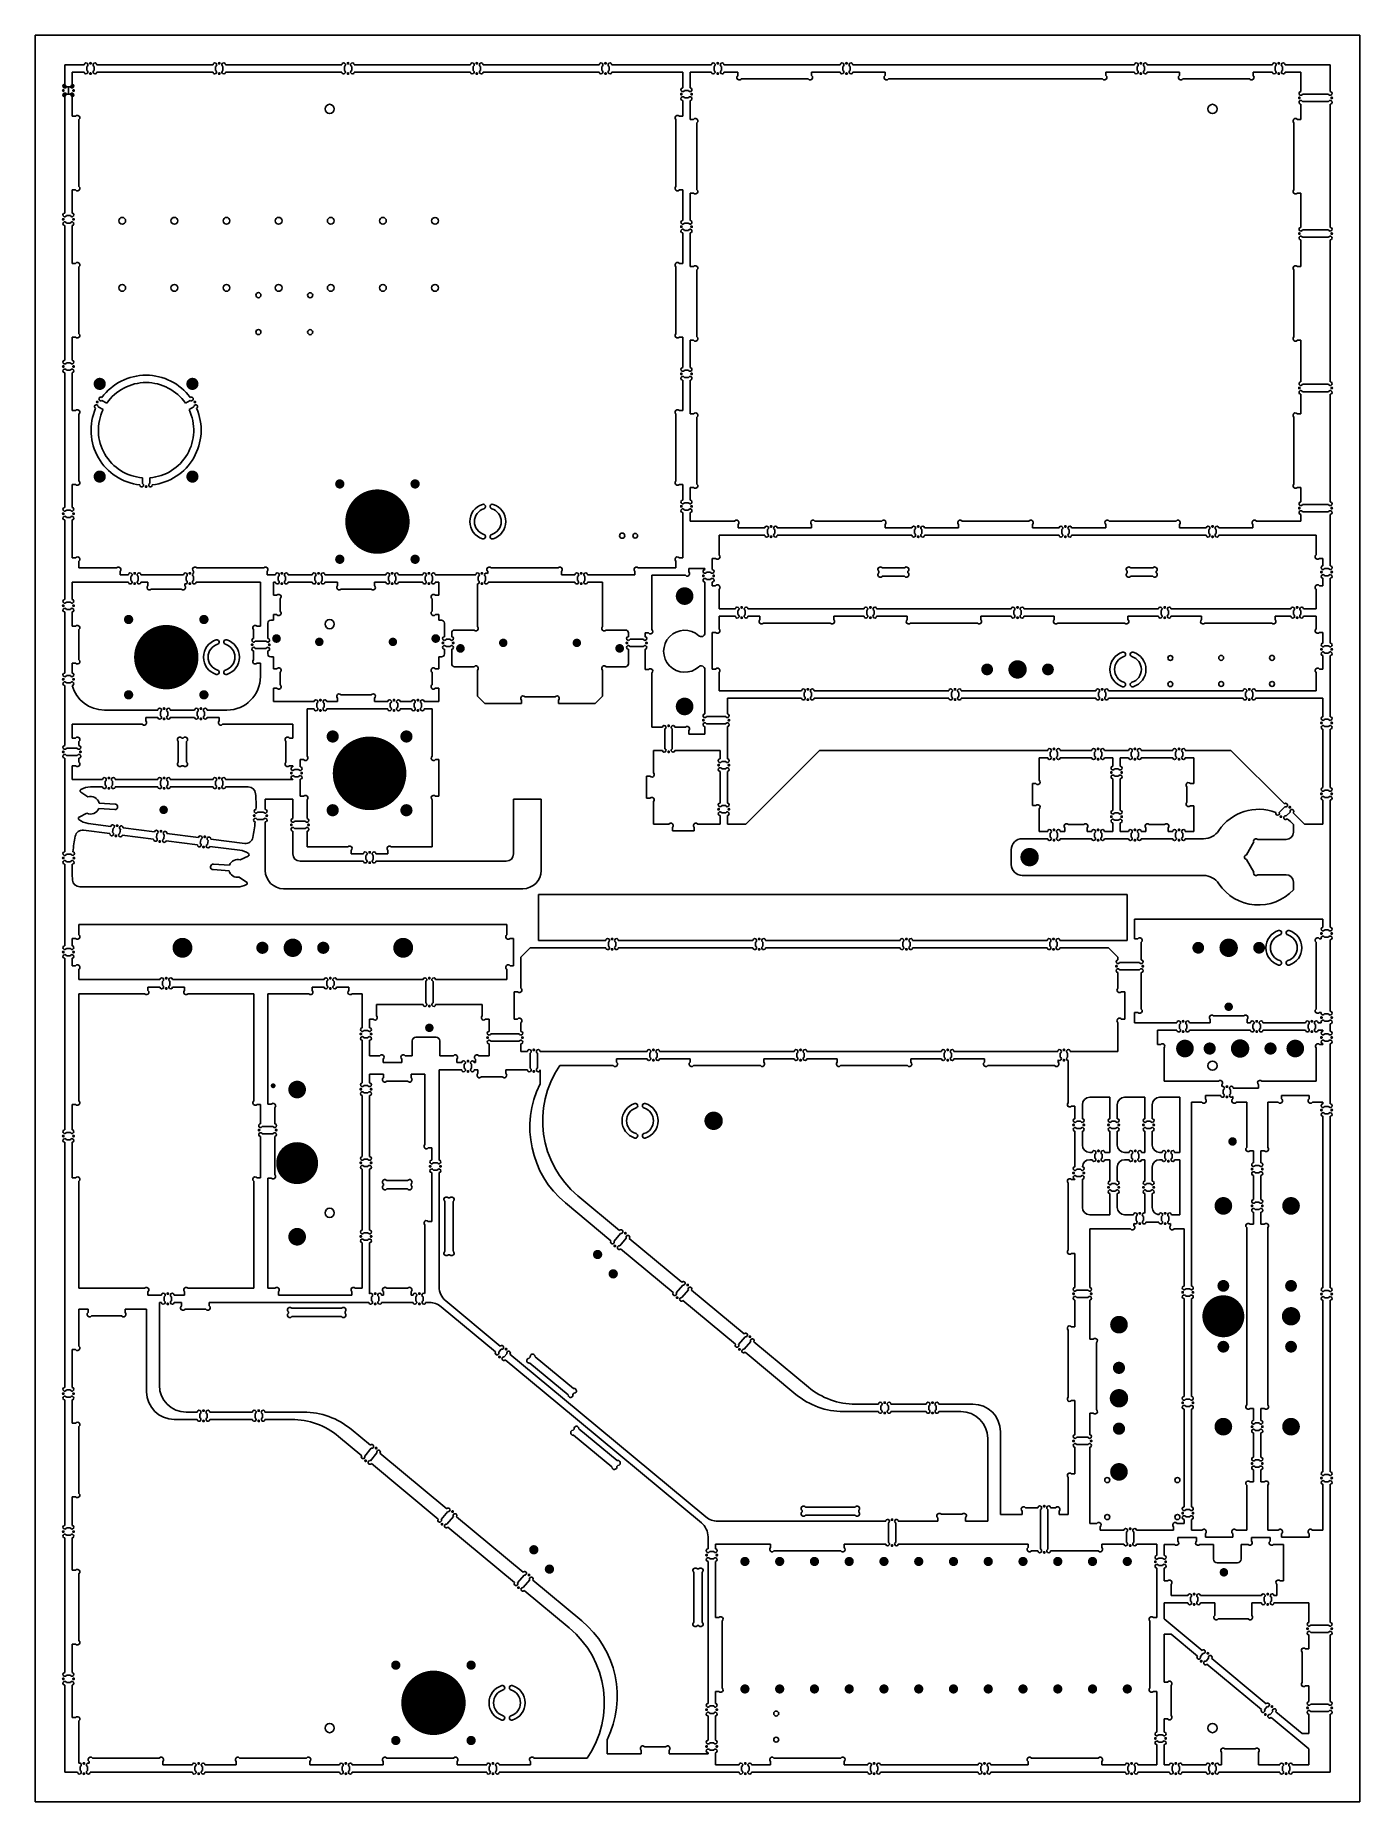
# Model space of a CAD drawing. Extents: x 0 to 18, y 0 to 24.
import ezdxf

# ---------------------------------------------------------------- set-up
doc = ezdxf.new("R2010")
doc.units = 0
doc.layers.add('20', color=7, linetype='CONTINUOUS')

msp = doc.modelspace()

# ---------------------------------------------------------------- linework, layer by layer
at = {"layer": '20'}
for p, q in [((0, 24), (0, 0)), ((18, 24), (0, 24)), ((18, 0), (18, 24)), ((0.665, 23.6), (0.4, 23.6)), ((0.4, 23.6), (0.4, 23.335)), ((0.665, 23.6), (0.665, 23.6)), ((0.7, 23.577087), (0.7, 23.522913)), ((0.8, 23.522913), (0.8, 23.577087)), ((2.415, 23.6), (0.835, 23.6)), ((2.415, 23.6), (2.415, 23.6)), ((2.45, 23.577087), (2.45, 23.522913)), ((2.55, 23.522913), (2.55, 23.577087)), ((4.165, 23.6), (2.585, 23.6)), ((4.165, 23.6), (4.165, 23.6)), ((4.2, 23.577087), (4.2, 23.522913)), ((4.3, 23.522913), (4.3, 23.577087)), ((5.915, 23.6), (4.335, 23.6)), ((5.915, 23.6), (5.915, 23.6)), ((5.95, 23.577087), (5.95, 23.522913)), ((6.05, 23.522913), (6.05, 23.577087)), ((7.665, 23.6), (6.085, 23.6)), ((7.665, 23.6), (7.665, 23.6)), ((7.7, 23.577087), (7.7, 23.522913)), ((7.8, 23.522913), (7.8, 23.577087)), ((9.19, 23.6), (7.835, 23.6)), ((9.19, 23.6), (9.19, 23.6)), ((9.225, 23.577087), (9.225, 23.522913)), ((9.325, 23.522913), (9.325, 23.577087)), ((10.94, 23.6), (9.36, 23.6)), ((10.94, 23.6), (10.94, 23.6)), ((10.975, 23.577087), (10.975, 23.522913)), ((11.075, 23.522913), (11.075, 23.577087)), ((14.94, 23.6), (11.11, 23.6)), ((14.94, 23.6), (14.94, 23.6)), ((14.975, 23.577087), (14.975, 23.522913)), ((15.075, 23.522913), (15.075, 23.577087)), ((16.815, 23.6), (15.11, 23.6)), ((16.815, 23.6), (16.815, 23.6)), ((16.85, 23.577087), (16.85, 23.522913)), ((16.95, 23.522913), (16.95, 23.577087)), ((17.6, 23.6), (16.985, 23.6)), ((17.6, 23.235), (17.6, 23.6)), ((0.477087, 23.3), (0.422913, 23.3)), ((0.45, 23.3), (0.45, 23.2)), ((0.665, 23.5), (0.5, 23.5)), ((0.5, 23.5), (0.5, 23.335)), ((0.5, 23.335), (0.5, 23.335)), ((2.415, 23.5), (0.835, 23.5)), ((0.835, 23.5), (0.835, 23.5)), ((4.165, 23.5), (2.585, 23.5)), ((2.585, 23.5), (2.585, 23.5)), ((5.915, 23.5), (4.335, 23.5)), ((4.335, 23.5), (4.335, 23.5)), ((7.665, 23.5), (6.085, 23.5)), ((6.085, 23.5), (6.085, 23.5)), ((8.8, 23.5), (7.835, 23.5)), ((7.835, 23.5), (7.835, 23.5)), ((8.8, 23.285), (8.8, 23.5)), ((9.19, 23.5), (8.9, 23.5)), ((8.9, 23.5), (8.9, 23.285)), ((8.9, 23.285), (8.9, 23.285)), ((9.549, 23.5), (9.36, 23.5)), ((9.36, 23.5), (9.36, 23.5)), ((9.549, 23.453249), (9.549, 23.5)), ((10.504751, 23.407), (9.595249, 23.407)), ((10.551, 23.5), (10.551, 23.453249)), ((10.94, 23.5), (10.551, 23.5)), ((11.549, 23.5), (11.11, 23.5)), ((11.11, 23.5), (11.11, 23.5)), ((11.549, 23.453249), (11.549, 23.5)), ((14.504751, 23.407), (11.595249, 23.407)), ((14.551, 23.5), (14.551, 23.453249)), ((14.94, 23.5), (14.551, 23.5)), ((15.549, 23.5), (15.11, 23.5)), ((15.11, 23.5), (15.11, 23.5)), ((15.549, 23.453249), (15.549, 23.5)), ((16.504751, 23.407), (15.595249, 23.407)), ((16.551, 23.5), (16.551, 23.453249)), ((16.815, 23.5), (16.551, 23.5)), ((17.2, 23.5), (16.985, 23.5)), ((16.985, 23.5), (16.985, 23.5)), ((17.2, 23.235), (17.2, 23.5)), ((0.4, 23.165), (0.4, 23.165)), ((0.4, 23.165), (0.4, 21.585)), ((0.422913, 23.2), (0.477087, 23.2)), ((0.5, 23.165), (0.5, 22.901)), ((8.8, 22.901), (8.8, 23.115)), ((8.8, 23.115), (8.8, 23.115)), ((8.877087, 23.25), (8.822913, 23.25)), ((8.822913, 23.15), (8.877087, 23.15)), ((8.9, 23.115), (8.9, 22.858)), ((17.2, 22.858), (17.2, 23.065)), ((17.2, 23.065), (17.2, 23.065)), ((17.222913, 23.2), (17.577087, 23.2)), ((17.222913, 23.1), (17.577087, 23.1)), ((17.6, 23.235), (17.6, 23.235)), ((17.6, 21.391), (17.6, 23.065)), ((0.5465, 22.901), (0.5, 22.901)), ((0.593, 21.9455), (0.593, 22.8545)), ((8.707, 22.8545), (8.707, 21.9455)), ((8.8, 22.901), (8.7535, 22.901)), ((8.9465, 22.858), (8.9, 22.858)), ((8.993, 21.9025), (8.993, 22.8115)), ((17.107, 21.9025), (17.107, 22.8115)), ((17.1535, 22.858), (17.2, 22.858)), ((0.5, 21.899), (0.5465, 21.899)), ((0.5, 21.899), (0.5, 21.585)), ((8.7535, 21.899), (8.8, 21.899)), ((8.8, 21.485), (8.8, 21.899)), ((8.9, 21.856), (8.9465, 21.856)), ((8.9, 21.856), (8.9, 21.485)), ((17.2, 21.856), (17.1535, 21.856)), ((17.2, 21.391), (17.2, 21.856)), ((0.4, 21.415), (0.4, 21.415)), ((0.4, 21.415), (0.4, 19.585)), ((0.477087, 21.55), (0.422913, 21.55)), ((0.422913, 21.45), (0.477087, 21.45)), ((0.5, 21.585), (0.5, 21.585)), ((0.5, 21.415), (0.5, 20.901)), ((8.877087, 21.45), (8.822913, 21.45)), ((8.9, 21.485), (8.9, 21.485)), ((17.6, 21.391), (17.6, 21.391)), ((8.8, 20.901), (8.8, 21.315)), ((8.8, 21.315), (8.8, 21.315)), ((8.822913, 21.35), (8.877087, 21.35)), ((8.9, 21.315), (8.9, 20.858)), ((17.2, 20.858), (17.2, 21.221)), ((17.2, 21.221), (17.2, 21.221)), ((17.222913, 21.356), (17.577087, 21.356)), ((17.222913, 21.256), (17.577087, 21.256)), ((17.6, 19.293), (17.6, 21.221)), ((0.5465, 20.901), (0.5, 20.901)), ((8.8, 20.901), (8.7535, 20.901)), ((0.593, 19.9455), (0.593, 20.8545)), ((8.707, 20.8545), (8.707, 19.9455)), ((8.9465, 20.858), (8.9, 20.858)), ((8.993, 19.9025), (8.993, 20.8115)), ((17.107, 19.9025), (17.107, 20.8115)), ((17.1535, 20.858), (17.2, 20.858)), ((0.5, 19.899), (0.5465, 19.899)), ((0.5, 19.899), (0.5, 19.585)), ((8.7535, 19.899), (8.8, 19.899)), ((8.8, 19.485), (8.8, 19.899)), ((8.9, 19.856), (8.9465, 19.856)), ((8.9, 19.856), (8.9, 19.485)), ((17.2, 19.856), (17.1535, 19.856)), ((17.2, 19.293), (17.2, 19.856)), ((0.477087, 19.55), (0.422913, 19.55)), ((0.422913, 19.45), (0.477087, 19.45)), ((0.5, 19.585), (0.5, 19.585)), ((8.877087, 19.45), (8.822913, 19.45)), ((8.9, 19.485), (8.9, 19.485)), ((0.4, 19.415), (0.4, 19.415)), ((0.4, 19.415), (0.4, 17.585)), ((0.5, 19.415), (0.5, 18.901)), ((8.8, 18.901), (8.8, 19.315)), ((8.8, 19.315), (8.8, 19.315)), ((8.822913, 19.35), (8.877087, 19.35)), ((8.9, 19.315), (8.9, 18.858)), ((17.222913, 19.258), (17.577087, 19.258)), ((17.6, 19.293), (17.6, 19.293)), ((0.970863, 19.000631), (0.904518, 19.038935)), ((2.106285, 19.038935), (2.03994, 19.000631)), ((17.2, 18.858), (17.2, 19.123)), ((17.2, 19.123), (17.2, 19.123)), ((17.222913, 19.158), (17.577087, 19.158)), ((17.6, 17.66), (17.6, 19.123)), ((0.5465, 18.901), (0.5, 18.901)), ((0.593, 17.9455), (0.593, 18.8545)), ((0.854518, 18.952332), (0.920863, 18.914028)), ((2.08994, 18.914028), (2.156285, 18.952332)), ((2.08994, 18.914028), (2.08994, 18.914028)), ((8.707, 18.8545), (8.707, 17.9455)), ((8.8, 18.901), (8.7535, 18.901)), ((8.9465, 18.858), (8.9, 18.858)), ((8.993, 17.9025), (8.993, 18.8115)), ((17.107, 17.9025), (17.107, 18.8115)), ((17.1535, 18.858), (17.2, 18.858)), ((0.5, 17.899), (0.5465, 17.899)), ((0.5, 17.899), (0.5, 17.585)), ((1.455402, 17.98818), (1.455402, 17.911571)), ((1.555402, 17.911571), (1.555402, 17.98818)), ((8.7535, 17.899), (8.8, 17.899)), ((8.8, 17.685), (8.8, 17.899)), ((8.9, 17.856), (8.9465, 17.856)), ((8.9, 17.856), (8.9, 17.685)), ((17.2, 17.856), (17.1535, 17.856)), ((17.2, 17.66), (17.2, 17.856)), ((0.477087, 17.55), (0.422913, 17.55)), ((0.5, 17.585), (0.5, 17.585)), ((8.877087, 17.65), (8.822913, 17.65)), ((8.822913, 17.55), (8.877087, 17.55)), ((8.9, 17.685), (8.9, 17.685)), ((17.222913, 17.625), (17.577087, 17.625)), ((17.222913, 17.525), (17.577087, 17.525)), ((17.6, 17.66), (17.6, 17.66)), ((0.4, 17.415), (0.4, 17.415)), ((0.4, 17.415), (0.4, 16.335)), ((0.422913, 17.45), (0.477087, 17.45)), ((0.5, 17.415), (0.5, 16.901)), ((8.8, 16.901), (8.8, 17.515)), ((8.8, 17.515), (8.8, 17.515)), ((8.9, 17.515), (8.9, 17.4)), ((8.9, 17.4), (9.5045, 17.4)), ((9.551, 17.307), (9.551, 17.3535)), ((9.551, 17.307), (9.915, 17.307)), ((9.915, 17.307), (9.915, 17.307)), ((9.95, 17.284087), (9.95, 17.229913)), ((10.05, 17.229913), (10.05, 17.284087)), ((10.085, 17.307), (10.549, 17.307)), ((10.549, 17.307), (10.549, 17.3535)), ((10.5955, 17.4), (11.5045, 17.4)), ((11.551, 17.307), (11.551, 17.3535)), ((11.551, 17.307), (11.915, 17.307)), ((11.915, 17.307), (11.915, 17.307)), ((11.95, 17.284087), (11.95, 17.229913)), ((12.05, 17.229913), (12.05, 17.284087)), ((12.085, 17.307), (12.549, 17.307)), ((12.549, 17.307), (12.549, 17.3535)), ((12.5955, 17.4), (13.5045, 17.4)), ((13.551, 17.307), (13.551, 17.3535)), ((13.551, 17.307), (13.915, 17.307)), ((13.915, 17.307), (13.915, 17.307)), ((13.95, 17.284087), (13.95, 17.229913)), ((14.05, 17.229913), (14.05, 17.284087)), ((14.085, 17.307), (14.549, 17.307)), ((14.549, 17.307), (14.549, 17.3535)), ((14.5955, 17.4), (15.5045, 17.4)), ((15.551, 17.307), (15.551, 17.3535)), ((15.551, 17.307), (15.915, 17.307)), ((15.915, 17.307), (15.915, 17.307)), ((15.95, 17.284087), (15.95, 17.229913)), ((16.05, 17.229913), (16.05, 17.284087)), ((16.085, 17.307), (16.549, 17.307)), ((16.549, 17.307), (16.549, 17.3535)), ((16.5955, 17.4), (17.2, 17.4)), ((17.2, 17.4), (17.2, 17.49)), ((17.2, 17.49), (17.2, 17.49)), ((17.6, 16.792), (17.6, 17.49)), ((9.293, 17.207), (9.293, 16.939749)), ((9.915, 17.207), (9.293, 17.207)), ((11.915, 17.207), (10.085, 17.207)), ((10.085, 17.207), (10.085, 17.207)), ((13.915, 17.207), (12.085, 17.207)), ((12.085, 17.207), (12.085, 17.207)), ((15.915, 17.207), (14.085, 17.207)), ((14.085, 17.207), (14.085, 17.207)), ((17.407, 17.207), (16.085, 17.207)), ((16.085, 17.207), (16.085, 17.207)), ((17.407, 16.939749), (17.407, 17.207)), ((0.5465, 16.901), (0.5, 16.901)), ((0.593, 16.763), (0.593, 16.8545)), ((8.707, 16.8545), (8.707, 16.763)), ((8.8, 16.901), (8.7535, 16.901)), ((9.2, 16.8935), (9.2, 16.741)), ((9.246751, 16.8935), (9.2, 16.8935)), ((17.5, 16.8935), (17.453249, 16.8935)), ((17.5, 16.792), (17.5, 16.8935)), ((1.265, 16.57), (0.5, 16.57)), ((0.5, 16.57), (0.5, 16.335)), ((0.593, 16.763), (1.1045, 16.763)), ((1.151, 16.7165), (1.151, 16.67)), ((1.151, 16.67), (1.265, 16.67)), ((1.265, 16.67), (1.265, 16.67)), ((1.3, 16.647087), (1.3, 16.592913)), ((1.4, 16.592913), (1.4, 16.647087)), ((1.435, 16.67), (2.015, 16.67)), ((1.529, 16.57), (1.435, 16.57)), ((1.435, 16.57), (1.435, 16.57)), ((1.529, 16.57), (1.529, 16.5235)), ((2.015, 16.67), (2.015, 16.67)), ((2.05, 16.647087), (2.05, 16.592913)), ((2.149, 16.69245), (2.149, 16.7165)), ((2.15, 16.592913), (2.15, 16.647087)), ((3.06, 16.57), (2.185, 16.57)), ((2.185, 16.57), (2.185, 16.57)), ((2.1955, 16.763), (3.1045, 16.763)), ((3.06, 15.971), (3.06, 16.57)), ((3.151, 16.7165), (3.151, 16.67)), ((3.151, 16.67), (3.265, 16.67)), ((3.235, 16.57), (3.235, 16.3915)), ((3.235, 16.57), (3.265, 16.57)), ((3.265, 16.67), (3.265, 16.67)), ((3.3, 16.647087), (3.3, 16.592913)), ((3.4, 16.592913), (3.4, 16.647087)), ((3.435, 16.67), (3.765, 16.67)), ((3.435, 16.57), (3.435, 16.57)), ((3.435, 16.57), (3.765, 16.57)), ((3.765, 16.67), (3.765, 16.67)), ((3.8, 16.647087), (3.8, 16.592913)), ((3.9, 16.592913), (3.9, 16.647087)), ((3.935, 16.67), (4.765, 16.67)), ((3.935, 16.57), (3.935, 16.57)), ((3.935, 16.57), (4.109, 16.57)), ((4.109, 16.5235), (4.109, 16.57)), ((4.611, 16.57), (4.611, 16.5235)), ((4.611, 16.57), (4.765, 16.57)), ((4.765, 16.67), (4.765, 16.67)), ((4.8, 16.647087), (4.8, 16.592913)), ((4.9, 16.592913), (4.9, 16.647087)), ((4.935, 16.67), (5.265, 16.67)), ((4.935, 16.57), (4.935, 16.57)), ((4.935, 16.57), (5.265, 16.57)), ((5.265, 16.67), (5.265, 16.67)), ((5.3, 16.647087), (5.3, 16.592913)), ((5.4, 16.592913), (5.4, 16.647087)), ((5.435, 16.67), (5.985, 16.67)), ((5.435, 16.57), (5.435, 16.57)), ((5.435, 16.57), (5.485, 16.57)), ((5.485, 16.57), (5.485, 16.3915)), ((5.985, 16.67), (5.985, 16.67)), ((6.02, 16.647087), (6.02, 16.592913)), ((6.12, 16.592913), (6.12, 16.647087)), ((6.149, 16.686248), (6.149, 16.7165)), ((7.335, 16.57), (6.155, 16.57)), ((6.155, 16.57), (6.155, 16.57)), ((6.1955, 16.763), (7.1045, 16.763)), ((7.151, 16.7165), (7.151, 16.67)), ((7.151, 16.67), (7.335, 16.67)), ((7.335, 16.67), (7.335, 16.67)), ((7.37, 16.647087), (7.37, 16.592913)), ((7.47, 16.592913), (7.47, 16.647087)), ((7.505, 16.67), (8.149, 16.67)), ((7.71, 16.57), (7.505, 16.57)), ((7.505, 16.57), (7.505, 16.57)), ((7.71, 15.9655), (7.71, 16.57)), ((8.149, 16.67), (8.149, 16.7165)), ((8.1955, 16.763), (8.707, 16.763)), ((8.38, 16.663), (8.38, 15.9265)), ((8.38, 16.663), (8.8355, 16.663)), ((8.882, 16.7095), (8.882, 16.756)), ((9.1, 16.756), (8.882, 16.756)), ((9.1, 16.741), (9.1, 16.756)), ((9.1, 15.879193), (9.1, 16.571)), ((9.1, 16.571), (9.1, 16.571)), ((9.122913, 16.706), (9.177087, 16.706)), ((9.122913, 16.606), (9.177087, 16.606)), ((9.2, 16.741), (9.2, 16.741)), ((9.2, 16.571), (9.2, 16.5205)), ((11.465, 16.717251), (11.465, 16.696749)), ((11.813751, 16.7635), (11.511249, 16.7635)), ((11.511249, 16.6505), (11.813751, 16.6505)), ((11.86, 16.696749), (11.86, 16.717251)), ((14.84, 16.717251), (14.84, 16.696749)), ((15.188751, 16.7635), (14.886249, 16.7635)), ((14.886249, 16.6505), (15.188751, 16.6505)), ((15.235, 16.696749), (15.235, 16.717251)), ((17.5, 16.5205), (17.5, 16.622)), ((17.5, 16.622), (17.5, 16.622)), ((17.577087, 16.757), (17.522913, 16.757)), ((17.522913, 16.657), (17.577087, 16.657)), ((17.6, 16.792), (17.6, 16.792)), ((17.6, 15.742), (17.6, 16.622)), ((0.5, 16.335), (0.5, 16.335)), ((1.5755, 16.477), (1.9845, 16.477)), ((2.031, 16.5235), (2.031, 16.546676)), ((3.235, 16.3915), (3.281751, 16.3915)), ((3.328, 16.345251), (3.328, 16.175749)), ((4.5645, 16.477), (4.1555, 16.477)), ((5.392, 16.175749), (5.392, 16.345251)), ((5.485, 16.3915), (5.438249, 16.3915)), ((6.01, 16.545), (6.01, 15.9655)), ((9.2, 16.5205), (9.246751, 16.5205)), ((9.293, 16.474251), (9.293, 16.207)), ((17.407, 16.207), (17.407, 16.474251)), ((17.453249, 16.5205), (17.5, 16.5205)), ((0.4, 16.165), (0.4, 16.165)), ((0.4, 16.165), (0.4, 15.335)), ((0.477087, 16.3), (0.422913, 16.3)), ((0.422913, 16.2), (0.477087, 16.2)), ((0.5, 16.165), (0.5, 15.971)), ((3.235, 16.1295), (3.235, 16.053)), ((3.235, 16.1295), (3.281751, 16.1295)), ((5.485, 16.1295), (5.438249, 16.1295)), ((5.485, 16.1295), (5.485, 16.053)), ((9.293, 16.207), (9.515, 16.207)), ((9.293, 15.9345), (9.293, 16.107)), ((9.293, 16.107), (9.515, 16.107)), ((9.515, 16.207), (9.515, 16.207)), ((9.55, 16.184087), (9.55, 16.129913)), ((9.65, 16.129913), (9.65, 16.184087)), ((9.685, 16.207), (11.265, 16.207)), ((9.685, 16.107), (9.685, 16.107)), ((9.685, 16.107), (9.849, 16.107)), ((9.849, 16.107), (9.849, 16.0605)), ((10.851, 16.0605), (10.851, 16.107)), ((10.851, 16.107), (11.265, 16.107)), ((11.265, 16.207), (11.265, 16.207)), ((11.3, 16.184087), (11.3, 16.129913)), ((11.4, 16.129913), (11.4, 16.184087)), ((11.435, 16.207), (13.265, 16.207)), ((11.435, 16.107), (11.435, 16.107)), ((11.435, 16.107), (11.849, 16.107)), ((11.849, 16.107), (11.849, 16.0605)), ((12.851, 16.0605), (12.851, 16.107)), ((12.851, 16.107), (13.265, 16.107)), ((13.265, 16.207), (13.265, 16.207)), ((13.3, 16.184087), (13.3, 16.129913)), ((13.4, 16.129913), (13.4, 16.184087)), ((13.435, 16.207), (15.265, 16.207)), ((13.435, 16.107), (13.435, 16.107)), ((13.435, 16.107), (13.849, 16.107)), ((13.849, 16.107), (13.849, 16.0605)), ((14.851, 16.0605), (14.851, 16.107)), ((14.851, 16.107), (15.265, 16.107)), ((15.265, 16.207), (15.265, 16.207)), ((15.3, 16.184087), (15.3, 16.129913)), ((15.4, 16.129913), (15.4, 16.184087)), ((15.435, 16.207), (17.065, 16.207)), ((15.435, 16.107), (15.435, 16.107)), ((15.435, 16.107), (15.849, 16.107)), ((15.849, 16.107), (15.849, 16.0605)), ((16.851, 16.0605), (16.851, 16.107)), ((16.851, 16.107), (17.065, 16.107)), ((17.065, 16.207), (17.065, 16.207)), ((17.1, 16.184087), (17.1, 16.129913)), ((17.2, 16.129913), (17.2, 16.184087)), ((17.235, 16.207), (17.407, 16.207)), ((17.235, 16.107), (17.235, 16.107)), ((17.235, 16.107), (17.407, 16.107)), ((17.407, 16.107), (17.407, 15.9345)), ((0.5465, 15.971), (0.5, 15.971)), ((0.593, 15.5155), (0.593, 15.9245)), ((2.967, 15.9245), (2.967, 15.805)), ((3.06, 15.971), (3.0135, 15.971)), ((3.16, 16.01363), (3.16, 15.805)), ((3.235, 16.053), (3.19937, 16.053)), ((5.52063, 16.053), (5.485, 16.053)), ((5.56, 16.01363), (5.56, 15.829)), ((5.66, 15.87963), (5.66, 15.829)), ((5.9635, 15.919), (5.69937, 15.919)), ((8.02063, 15.919), (7.7565, 15.919)), ((8.06, 15.829), (8.06, 15.87963)), ((8.287, 15.88), (8.287, 15.829)), ((8.3335, 15.88), (8.287, 15.88)), ((9.2, 15.39), (9.2, 15.888)), ((9.2, 15.888), (9.2465, 15.888)), ((9.8955, 16.014), (10.8045, 16.014)), ((11.8955, 16.014), (12.8045, 16.014)), ((13.8955, 16.014), (14.8045, 16.014)), ((15.8955, 16.014), (16.8045, 16.014)), ((17.4535, 15.888), (17.5, 15.888)), ((17.5, 15.888), (17.5, 15.742)), ((2.967, 15.635), (2.967, 15.635)), ((2.967, 15.635), (2.967, 15.5155)), ((3.137087, 15.77), (2.989913, 15.77)), ((2.989913, 15.67), (3.137087, 15.67)), ((3.16, 15.805), (3.16, 15.805)), ((3.16, 15.635), (3.16, 15.59437)), ((5.56, 15.659), (5.56, 15.659)), ((5.56, 15.659), (5.56, 15.59437)), ((5.637087, 15.794), (5.582913, 15.794)), ((5.582913, 15.694), (5.637087, 15.694)), ((5.66, 15.829), (5.66, 15.829)), ((5.66, 15.659), (5.66, 15.46037)), ((8.06, 15.46037), (8.06, 15.659)), ((8.06, 15.659), (8.06, 15.659)), ((8.082913, 15.794), (8.264087, 15.794)), ((8.082913, 15.694), (8.264087, 15.694)), ((8.287, 15.829), (8.287, 15.829)), ((8.287, 15.659), (8.287, 15.382)), ((17.577087, 15.707), (17.522913, 15.707)), ((17.522913, 15.607), (17.577087, 15.607)), ((17.6, 15.742), (17.6, 15.742)), ((0.5, 15.469), (0.5465, 15.469)), ((0.5, 15.469), (0.5, 15.335)), ((3.0135, 15.469), (3.06, 15.469)), ((3.06, 15.287), (3.06, 15.469)), ((3.19937, 15.555), (3.235, 15.555)), ((3.235, 15.555), (3.235, 15.3915)), ((3.235, 15.3915), (3.281751, 15.3915)), ((5.485, 15.3915), (5.438249, 15.3915)), ((5.485, 15.555), (5.52063, 15.555)), ((5.485, 15.555), (5.485, 15.3915)), ((5.69937, 15.421), (5.9635, 15.421)), ((6.01, 15.3745), (6.01, 15.02)), ((7.71, 15.02), (7.71, 15.3745)), ((7.7565, 15.421), (8.02063, 15.421)), ((8.287, 15.382), (8.3335, 15.382)), ((9.1, 14.779), (9.1, 15.382807)), ((9.2465, 15.39), (9.2, 15.39)), ((17.5, 15.39), (17.4535, 15.39)), ((17.5, 15.572), (17.5, 15.572)), ((17.5, 15.572), (17.5, 15.39)), ((17.6, 14.742), (17.6, 15.572)), ((0.4, 15.165), (0.4, 15.165)), ((0.4, 15.165), (0.4, 14.349)), ((0.477087, 15.3), (0.422913, 15.3)), ((0.422913, 15.2), (0.477087, 15.2)), ((0.5, 15.335), (0.5, 15.335)), ((3.235, 15.1295), (3.235, 14.947)), ((3.235, 15.1295), (3.281751, 15.1295)), ((3.328, 15.345251), (3.328, 15.175749)), ((5.392, 15.175749), (5.392, 15.345251)), ((5.485, 15.1295), (5.438249, 15.1295)), ((5.485, 15.1295), (5.485, 14.947)), ((8.38, 15.3355), (8.38, 14.599)), ((9.293, 15.094), (9.293, 15.3435)), ((17.407, 15.3435), (17.407, 15.094)), ((3.235, 14.947), (3.79, 14.947)), ((3.79, 14.947), (3.79, 14.947)), ((3.825, 14.924087), (3.825, 14.869913)), ((3.925, 14.869913), (3.925, 14.924087)), ((3.96, 14.947), (4.109, 14.947)), ((4.109, 14.947), (4.109, 14.9935)), ((4.1555, 15.04), (4.5645, 15.04)), ((4.611, 14.9935), (4.611, 14.947)), ((4.611, 14.947), (4.79, 14.947)), ((4.79, 14.947), (4.79, 14.947)), ((4.825, 14.924087), (4.825, 14.869913)), ((4.925, 14.869913), (4.925, 14.924087)), ((4.96, 14.947), (5.115, 14.947)), ((5.115, 14.947), (5.115, 14.947)), ((5.15, 14.924087), (5.15, 14.869913)), ((5.25, 14.869913), (5.25, 14.924087)), ((5.285, 14.947), (5.485, 14.947)), ((6.01, 15.02), (6.11, 14.92)), ((6.11, 14.92), (6.61, 14.92)), ((6.61, 14.9665), (6.61, 14.92)), ((7.0635, 15.013), (6.6565, 15.013)), ((7.11, 14.92), (7.11, 14.9665)), ((7.11, 14.92), (7.61, 14.92)), ((7.61, 14.92), (7.71, 15.02)), ((10.415, 15.094), (9.293, 15.094)), ((9.407, 14.994), (9.407, 14.779)), ((10.415, 14.994), (9.407, 14.994)), ((10.415, 15.094), (10.415, 15.094)), ((10.45, 15.071087), (10.45, 15.016913)), ((10.55, 15.016913), (10.55, 15.071087)), ((12.415, 15.094), (10.585, 15.094)), ((12.415, 14.994), (10.585, 14.994)), ((10.585, 14.994), (10.585, 14.994)), ((12.415, 15.094), (12.415, 15.094)), ((12.45, 15.071087), (12.45, 15.016913)), ((12.55, 15.016913), (12.55, 15.071087)), ((14.415, 15.094), (12.585, 15.094)), ((14.415, 14.994), (12.585, 14.994)), ((12.585, 14.994), (12.585, 14.994)), ((14.415, 15.094), (14.415, 15.094)), ((14.45, 15.071087), (14.45, 15.016913)), ((14.55, 15.016913), (14.55, 15.071087)), ((16.415, 15.094), (14.585, 15.094)), ((16.415, 14.994), (14.585, 14.994)), ((14.585, 14.994), (14.585, 14.994)), ((16.415, 15.094), (16.415, 15.094)), ((16.45, 15.071087), (16.45, 15.016913)), ((16.55, 15.016913), (16.55, 15.071087)), ((17.407, 15.094), (16.585, 15.094)), ((17.5, 14.994), (16.585, 14.994)), ((16.585, 14.994), (16.585, 14.994)), ((17.5, 14.742), (17.5, 14.994)), ((0.938339, 14.832), (1.665, 14.832)), ((1.501, 14.732), (1.501, 14.6855)), ((1.665, 14.732), (1.501, 14.732)), ((1.665, 14.832), (1.665, 14.832)), ((1.7, 14.809087), (1.7, 14.754913)), ((1.8, 14.754913), (1.8, 14.809087)), ((1.835, 14.832), (2.165, 14.832)), ((2.165, 14.732), (1.835, 14.732)), ((1.835, 14.732), (1.835, 14.732)), ((2.165, 14.832), (2.165, 14.832)), ((2.2, 14.809087), (2.2, 14.754913)), ((2.3, 14.754913), (2.3, 14.809087)), ((2.335, 14.832), (2.605, 14.832)), ((2.499, 14.732), (2.335, 14.732)), ((2.335, 14.732), (2.335, 14.732)), ((2.499, 14.6855), (2.499, 14.732)), ((3.693, 14.847), (3.693, 14.205)), ((3.79, 14.847), (3.693, 14.847)), ((4.79, 14.847), (3.96, 14.847)), ((3.96, 14.847), (3.96, 14.847)), ((5.115, 14.847), (4.96, 14.847)), ((4.96, 14.847), (4.96, 14.847)), ((5.393, 14.847), (5.285, 14.847)), ((5.285, 14.847), (5.285, 14.847)), ((5.393, 14.205), (5.393, 14.847)), ((9.122913, 14.744), (9.384087, 14.744)), ((9.122913, 14.644), (9.384087, 14.644)), ((9.407, 14.779), (9.407, 14.779)), ((17.577087, 14.707), (17.522913, 14.707)), ((17.6, 14.742), (17.6, 14.742)), ((0.5, 14.639), (0.5, 14.452)), ((1.4545, 14.639), (0.5, 14.639)), ((0.546751, 14.452), (0.5, 14.452)), ((0.593, 14.349), (0.593, 14.405751)), ((1.9435, 14.405751), (1.9435, 14.122249)), ((2.010251, 14.452), (1.989749, 14.452)), ((2.0565, 14.122249), (2.0565, 14.405751)), ((3.5, 14.639), (2.5455, 14.639)), ((3.407, 14.405751), (3.407, 14.122249)), ((3.5, 14.452), (3.453249, 14.452)), ((3.5, 14.452), (3.5, 14.639)), ((8.52275, 14.599), (8.38, 14.599)), ((8.52275, 14.599), (8.52275, 14.599)), ((8.55775, 14.306913), (8.55775, 14.576087)), ((8.65775, 14.576087), (8.65775, 14.306913)), ((8.8355, 14.599), (8.69275, 14.599)), ((8.882, 14.506), (8.882, 14.5525)), ((8.882, 14.506), (9.1, 14.506)), ((9.1, 14.506), (9.1, 14.609)), ((9.1, 14.609), (9.1, 14.609)), ((9.407, 14.609), (9.407, 14.169)), ((17.5, 13.779), (17.5, 14.572)), ((17.5, 14.572), (17.5, 14.572)), ((17.522913, 14.607), (17.577087, 14.607)), ((17.6, 13.779), (17.6, 14.572)), ((0.4, 14.179), (0.4, 14.179)), ((0.4, 14.179), (0.4, 12.907141)), ((0.422913, 14.314), (0.570087, 14.314)), ((0.570087, 14.214), (0.422913, 14.214)), ((0.593, 14.349), (0.593, 14.349)), ((0.593, 14.122249), (0.593, 14.179)), ((8.4, 13.9795), (8.4, 14.284)), ((8.4, 14.284), (8.52275, 14.284)), ((8.69275, 14.284), (8.69275, 14.284)), ((8.69275, 14.284), (9.307, 14.284)), ((9.307, 14.284), (9.307, 14.169)), ((9.407, 14.169), (9.407, 14.169)), ((9.657, 13.284), (10.657, 14.284)), ((10.657, 14.284), (13.759831, 14.284)), ((13.644831, 13.8795), (13.644831, 14.184)), ((13.644831, 14.184), (13.759831, 14.184)), ((13.759831, 14.284), (13.759831, 14.284)), ((13.794831, 14.206913), (13.794831, 14.261087)), ((13.894831, 14.261087), (13.894831, 14.206913)), ((13.929831, 14.284), (14.359831, 14.284)), ((13.929831, 14.184), (13.929832, 14.184)), ((13.929832, 14.184), (14.359831, 14.184)), ((14.359831, 14.284), (14.359831, 14.284)), ((14.394831, 14.206913), (14.394831, 14.261087)), ((14.494831, 14.261087), (14.494831, 14.206913)), ((14.529831, 14.284), (14.859831, 14.284)), ((14.529831, 14.184), (14.529832, 14.184)), ((14.529832, 14.184), (14.644831, 14.184)), ((14.644831, 14.184), (14.644831, 14.069)), ((14.744831, 14.069), (14.744831, 14.184)), ((14.744831, 14.184), (14.859831, 14.184)), ((14.859831, 14.284), (14.859831, 14.284)), ((14.894831, 14.206913), (14.894831, 14.261087)), ((14.994831, 14.261087), (14.994831, 14.206913)), ((15.029831, 14.284), (15.459831, 14.284)), ((15.029831, 14.184), (15.029832, 14.184)), ((15.029832, 14.184), (15.459831, 14.184)), ((15.459831, 14.284), (15.459831, 14.284)), ((15.494831, 14.206913), (15.494831, 14.261087)), ((15.594831, 14.261087), (15.594831, 14.206913)), ((15.629831, 14.284), (16.25, 14.284)), ((15.629831, 14.184), (15.629832, 14.184)), ((15.629832, 14.184), (15.744831, 14.184)), ((15.744831, 14.184), (15.744831, 13.835)), ((16.25, 14.284), (16.976084, 13.557916)), ((0.5, 14.076), (0.5, 13.889)), ((0.5, 14.076), (0.546751, 14.076)), ((1.989749, 14.076), (2.010251, 14.076)), ((3.453249, 14.076), (3.5, 14.076)), ((3.5, 14.061), (3.5, 14.076)), ((3.522913, 14.026), (3.577087, 14.026)), ((3.522913, 13.926), (3.577087, 13.926)), ((3.6, 14.1585), (3.6, 14.061)), ((3.6465, 14.1585), (3.6, 14.1585)), ((3.6, 14.061), (3.6, 14.061)), ((5.486, 14.1585), (5.4395, 14.1585)), ((5.486, 13.6605), (5.486, 14.1585)), ((8.307, 13.635), (8.307, 13.933)), ((8.307, 13.933), (8.3535, 13.933)), ((9.307, 13.999), (9.307, 13.999)), ((9.307, 13.999), (9.307, 13.569)), ((9.329913, 14.134), (9.384087, 14.134)), ((9.384087, 14.034), (9.329913, 14.034)), ((9.407, 13.999), (9.407, 13.569)), ((14.667744, 14.034), (14.721919, 14.034)), ((14.721919, 13.934), (14.667744, 13.934)), ((0.5, 13.889), (0.915, 13.889)), ((0.61755, 13.717711), (0.713574, 13.653863)), ((0.75, 13.789), (0.915, 13.789)), ((0.915, 13.889), (0.915, 13.889)), ((0.95, 13.866087), (0.95, 13.811913)), ((1.05, 13.811913), (1.05, 13.866087)), ((1.085, 13.889), (1.665, 13.889)), ((1.085, 13.789), (1.085, 13.789)), ((1.085, 13.789), (1.665, 13.789)), ((1.665, 13.889), (1.665, 13.889)), ((1.7, 13.866087), (1.7, 13.811913)), ((1.8, 13.811913), (1.8, 13.866087)), ((1.835, 13.889), (2.415, 13.889)), ((1.835, 13.789), (1.835, 13.789)), ((1.835, 13.789), (2.415, 13.789)), ((2.415, 13.889), (2.415, 13.889)), ((2.45, 13.866087), (2.45, 13.811913)), ((2.55, 13.811913), (2.55, 13.866087)), ((2.585, 13.889), (3.5, 13.889)), ((2.585, 13.789), (2.585, 13.789)), ((2.585, 13.789), (2.894761, 13.789)), ((3.5, 13.889), (3.5, 13.891)), ((3.5, 13.891), (3.5, 13.891)), ((3.6, 13.891), (3.6, 13.6605)), ((13.551831, 13.833), (13.551831, 13.535)), ((13.598331, 13.833), (13.551831, 13.833)), ((14.644831, 13.899), (14.644831, 13.899)), ((14.644831, 13.899), (14.644831, 13.469)), ((14.744831, 13.469), (14.744831, 13.899)), ((15.651831, 13.7885), (15.651831, 13.5795)), ((15.744831, 13.835), (15.698331, 13.835)), ((17.522913, 13.744), (17.577087, 13.744)), ((17.6, 13.779), (17.6, 13.779)), ((1.079235, 13.480592), (0.86192, 13.494343)), ((0.866656, 13.569193), (1.083971, 13.555443)), ((3.021415, 13.446913), (3.102087, 13.446913)), ((3.125, 13.481913), (3.125, 13.622)), ((3.125, 13.622), (3.5, 13.622)), ((3.125, 13.481913), (3.125, 13.481913)), ((3.5, 13.622), (3.5, 13.357)), ((3.6, 13.6605), (3.6465, 13.6605)), ((3.693, 13.614), (3.693, 13.357)), ((5.393, 12.972), (5.393, 13.614)), ((5.4395, 13.6605), (5.486, 13.6605)), ((6.5, 12.879), (6.5, 13.622)), ((6.5, 13.622), (6.875, 13.622)), ((6.875, 13.622), (6.875, 12.654)), ((8.3535, 13.635), (8.307, 13.635)), ((8.4, 13.284), (8.4, 13.5885)), ((9.329913, 13.534), (9.384087, 13.534)), ((9.407, 13.569), (9.407, 13.569)), ((13.551831, 13.535), (13.598331, 13.535)), ((13.644831, 13.184), (13.644831, 13.4885)), ((15.698331, 13.533), (15.744831, 13.533)), ((15.744831, 13.533), (15.744831, 13.184)), ((16.907364, 13.439698), (16.984631, 13.516965)), ((17.055342, 13.446255), (17.002587, 13.3935)), ((17.5, 13.284), (17.5, 13.609)), ((17.5, 13.609), (17.5, 13.609)), ((17.522913, 13.644), (17.577087, 13.644)), ((17.6, 11.881218), (17.6, 13.609)), ((0.699387, 13.429645), (0.59608, 13.378409)), ((1.025779, 13.251949), (0.718488, 13.290994)), ((1.025779, 13.251949), (1.025779, 13.251949)), ((1.057611, 13.224807), (1.050783, 13.171065)), ((1.149985, 13.158461), (1.156814, 13.212203)), ((1.620993, 13.176321), (1.194423, 13.230521)), ((3.102087, 13.346913), (3.013819, 13.346913)), ((3.125, 12.654), (3.125, 13.311913)), ((3.522913, 13.322), (3.670087, 13.322)), ((3.522913, 13.222), (3.670087, 13.222)), ((3.693, 13.357), (3.693, 13.357)), ((8.6115, 13.284), (8.4, 13.284)), ((8.658, 13.2375), (8.658, 13.191)), ((8.956, 13.191), (8.956, 13.2375)), ((9.307, 13.284), (9.0025, 13.284)), ((9.307, 13.399), (9.307, 13.399)), ((9.307, 13.399), (9.307, 13.284)), ((9.384087, 13.434), (9.329913, 13.434)), ((9.407, 13.399), (9.407, 13.284)), ((9.407, 13.284), (9.657, 13.284)), ((13.993831, 13.2305), (13.993831, 13.184)), ((14.249331, 13.277), (14.040331, 13.277)), ((14.295831, 13.184), (14.295831, 13.2305)), ((14.644831, 13.299), (14.644831, 13.299)), ((14.644831, 13.299), (14.644831, 13.184)), ((14.667744, 13.434), (14.721919, 13.434)), ((14.721919, 13.334), (14.667744, 13.334)), ((14.744831, 13.184), (14.744831, 13.299)), ((15.093831, 13.2305), (15.093831, 13.184)), ((15.349331, 13.277), (15.140331, 13.277)), ((15.395831, 13.184), (15.395831, 13.2305)), ((17.096292, 13.437708), (17.25, 13.284)), ((17.1, 13.278781), (17.1, 13.17272)), ((17.25, 13.284), (17.5, 13.284)), ((0.653857, 13.198402), (1.013174, 13.152747)), ((1.181818, 13.131319), (1.181818, 13.131319)), ((1.181818, 13.131319), (1.608388, 13.077118)), ((1.652826, 13.149179), (1.645997, 13.095437)), ((1.7452, 13.082832), (1.752028, 13.136574)), ((1.777032, 13.05569), (1.777032, 13.05569)), ((1.777032, 13.05569), (2.203603, 13.00149)), ((2.216207, 13.100692), (1.789637, 13.154892)), ((2.24804, 13.07355), (2.241212, 13.019808)), ((2.340414, 13.007203), (2.347243, 13.060946)), ((2.372247, 12.980062), (2.372247, 12.980062)), ((2.372247, 12.980062), (2.781512, 12.92806)), ((2.846143, 13.020652), (2.384852, 13.079264)), ((3.5, 13.187), (3.5, 13.187)), ((3.5, 13.187), (3.5, 12.879)), ((3.693, 13.187), (3.693, 12.972)), ((3.693, 12.972), (4.2475, 12.972)), ((4.8385, 12.972), (5.393, 12.972)), ((8.658, 13.191), (8.956, 13.191)), ((13.413656, 13.084), (13.759831, 13.084)), ((13.759831, 13.184), (13.644831, 13.184)), ((13.759831, 13.184), (13.759831, 13.184)), ((13.794831, 13.106913), (13.794831, 13.161087)), ((13.894831, 13.161087), (13.894831, 13.106913)), ((13.993831, 13.184), (13.929831, 13.184)), ((13.929831, 13.084), (13.929832, 13.084)), ((13.929832, 13.084), (14.359831, 13.084)), ((14.359831, 13.184), (14.295831, 13.184)), ((14.359831, 13.184), (14.359831, 13.184)), ((14.394831, 13.106913), (14.394831, 13.161087)), ((14.494831, 13.161087), (14.494831, 13.106913)), ((14.644831, 13.184), (14.529831, 13.184)), ((14.529831, 13.084), (14.529832, 13.084)), ((14.529832, 13.084), (14.859831, 13.084)), ((14.859831, 13.184), (14.744831, 13.184)), ((14.859831, 13.184), (14.859831, 13.184)), ((14.894831, 13.106913), (14.894831, 13.161087)), ((14.994831, 13.161087), (14.994831, 13.106913)), ((15.093831, 13.184), (15.029831, 13.184)), ((15.029831, 13.084), (15.029832, 13.084)), ((15.029832, 13.084), (15.459831, 13.084)), ((15.459831, 13.184), (15.395831, 13.184)), ((15.459831, 13.184), (15.459831, 13.184)), ((15.494831, 13.106913), (15.494831, 13.161087)), ((15.594831, 13.161087), (15.594831, 13.106913)), ((15.744831, 13.184), (15.629831, 13.184)), ((15.629831, 13.084), (15.629832, 13.084)), ((15.629832, 13.084), (15.877675, 13.084)), ((16.560599, 13.040093), (16.461402, 12.86646)), ((17, 13.07272), (16.616816, 13.07272)), ((0.4, 12.737141), (0.4, 12.737141)), ((0.4, 12.737141), (0.4, 11.629)), ((0.422913, 12.872141), (0.486181, 12.872141)), ((0.478585, 12.772141), (0.422913, 12.772141)), ((2.420765, 12.738462), (2.63808, 12.724711)), ((2.786285, 12.794961), (2.893904, 12.848336)), ((3.6, 12.779), (4.459, 12.779)), ((4.294, 12.9255), (4.294, 12.879)), ((4.294, 12.879), (4.459, 12.879)), ((4.459, 12.879), (4.459, 12.879)), ((4.494, 12.856087), (4.494, 12.801913)), ((4.594, 12.801913), (4.594, 12.856087)), ((4.629, 12.879), (4.792, 12.879)), ((4.629, 12.779), (4.629, 12.779)), ((4.629, 12.779), (6.4, 12.779)), ((4.792, 12.879), (4.792, 12.9255)), ((13.263656, 12.734), (13.263656, 12.934)), ((16.461402, 12.80154), (16.560599, 12.627907)), ((2.633344, 12.649861), (2.416029, 12.663611)), ((2.871545, 12.494976), (2.771511, 12.56149)), ((15.877675, 12.584), (13.413656, 12.584)), ((16.616816, 12.59528), (17, 12.59528)), ((17.1, 12.49528), (17.1, 12.389219)), ((2.75, 12.430054), (0.605239, 12.430054)), ((6.625, 12.404), (3.375, 12.404)), ((6.839, 12.326332), (6.839, 11.701332)), ((14.839, 12.326332), (6.839, 12.326332)), ((14.839, 11.701332), (14.839, 12.326332)), ((0.593, 11.776749), (0.593, 11.919)), ((0.593, 11.919), (6.407, 11.919)), ((6.407, 11.919), (6.407, 11.776749)), ((14.939, 11.725718), (14.939, 11.991218)), ((17.5, 11.991218), (14.939, 11.991218)), ((17.5, 11.881218), (17.5, 11.991218)), ((17.522913, 11.846218), (17.577087, 11.846218)), ((17.6, 11.881218), (17.6, 11.881218)), ((0.477087, 11.594), (0.422913, 11.594)), ((0.5, 11.629), (0.5, 11.7305)), ((0.5, 11.7305), (0.546751, 11.7305)), ((0.5, 11.629), (0.5, 11.629)), ((6.453249, 11.7305), (6.5, 11.7305)), ((6.5, 11.7305), (6.5, 11.3575)), ((6.6, 11.474332), (6.727, 11.601332)), ((7.754, 11.601332), (6.727, 11.601332)), ((6.839, 11.701332), (7.754, 11.701332)), ((7.754, 11.701332), (7.754, 11.701332)), ((7.789, 11.678419), (7.789, 11.624245)), ((7.889, 11.624245), (7.889, 11.678419)), ((7.924, 11.701332), (9.754, 11.701332)), ((9.754, 11.601332), (7.924, 11.601332)), ((7.924, 11.601332), (7.924, 11.601332)), ((9.754, 11.701332), (9.754, 11.701332)), ((9.789, 11.678419), (9.789, 11.624245)), ((9.889, 11.624245), (9.889, 11.678419)), ((9.924, 11.701332), (11.754, 11.701332)), ((11.754, 11.601332), (9.924, 11.601332)), ((9.924, 11.601332), (9.924, 11.601332)), ((11.754, 11.701332), (11.754, 11.701332)), ((11.789, 11.678419), (11.789, 11.624245)), ((11.889, 11.624245), (11.889, 11.678419)), ((11.924, 11.701332), (13.754, 11.701332)), ((13.754, 11.601332), (11.924, 11.601332)), ((11.924, 11.601332), (11.924, 11.601332)), ((13.754, 11.701332), (13.754, 11.701332)), ((13.789, 11.678419), (13.789, 11.624245)), ((13.889, 11.624245), (13.889, 11.678419)), ((13.924, 11.701332), (14.839, 11.701332)), ((14.587, 11.601332), (13.924, 11.601332)), ((13.924, 11.601332), (13.924, 11.601332)), ((14.587, 11.601332), (14.714, 11.474332)), ((14.939, 11.725718), (14.9855, 11.725718)), ((15.032, 11.679218), (15.032, 11.436332)), ((17.407, 10.770218), (17.407, 11.679218)), ((17.4535, 11.725718), (17.477312, 11.725718)), ((17.522913, 11.746218), (17.577087, 11.746218)), ((17.6, 10.738718), (17.6, 11.711218)), ((0.4, 11.459), (0.4, 11.459)), ((0.4, 11.459), (0.4, 9.129)), ((0.422913, 11.494), (0.477087, 11.494)), ((0.5, 11.3575), (0.5, 11.459)), ((0.546751, 11.3575), (0.5, 11.3575)), ((0.593, 11.169), (0.593, 11.311251)), ((6.407, 11.311251), (6.407, 11.169)), ((6.5, 11.3575), (6.453249, 11.3575)), ((6.6, 11.474332), (6.6, 11.052081)), ((14.714, 11.436332), (14.714, 11.474332)), ((14.736913, 11.401332), (15.009087, 11.401332)), ((14.736913, 11.301332), (15.009087, 11.301332)), ((15.032, 11.436332), (15.032, 11.436332)), ((1.6945, 11.169), (0.593, 11.169)), ((1.5315, 11.069), (1.5315, 11.0225)), ((1.6945, 11.069), (1.5315, 11.069)), ((1.6945, 11.169), (1.6945, 11.169)), ((1.7295, 11.146087), (1.7295, 11.091913)), ((1.8295, 11.091913), (1.8295, 11.146087)), ((3.925, 11.169), (1.8645, 11.169)), ((2.0295, 11.069), (1.8645, 11.069)), ((1.8645, 11.069), (1.8645, 11.069)), ((2.0295, 11.0225), (2.0295, 11.069)), ((3.762, 11.069), (3.762, 11.0225)), ((3.925, 11.069), (3.762, 11.069)), ((3.925, 11.169), (3.925, 11.169)), ((3.96, 11.146087), (3.96, 11.091913)), ((4.06, 11.091913), (4.06, 11.146087)), ((5.270504, 11.169), (4.095, 11.169)), ((4.26, 11.069), (4.095, 11.069)), ((4.095, 11.069), (4.095, 11.069)), ((4.26, 11.0225), (4.26, 11.069)), ((5.270504, 11.169), (5.270504, 11.169)), ((5.305504, 11.146087), (5.305504, 10.853253)), ((5.405504, 10.853253), (5.405504, 11.146087)), ((6.407, 11.169), (5.440504, 11.169)), ((14.714, 11.052081), (14.714, 11.266332)), ((14.714, 11.266332), (14.714, 11.266332)), ((15.032, 11.266332), (15.032, 10.770218)), ((0.593, 10.976), (0.593, 9.5215)), ((1.485, 10.976), (0.593, 10.976)), ((2.968, 10.976), (2.076, 10.976)), ((2.968, 9.5215), (2.968, 10.976)), ((3.161, 10.976), (3.161, 9.476)), ((3.7155, 10.976), (3.161, 10.976)), ((4.444, 10.976), (4.3065, 10.976)), ((4.444, 10.51534), (4.444, 10.976)), ((4.637, 10.83034), (4.637, 10.677832)), ((5.270504, 10.83034), (4.637, 10.83034)), ((6.074008, 10.83034), (5.440504, 10.83034)), ((5.440504, 10.83034), (5.440504, 10.83034)), ((6.074008, 10.677832), (6.074008, 10.83034)), ((6.507, 11.005832), (6.507, 10.632832)), ((6.553751, 11.005832), (6.507, 11.005832)), ((14.807, 11.005832), (14.760249, 11.005832)), ((14.807, 10.632832), (14.807, 11.005832)), ((4.544, 10.631332), (4.544, 10.51534)), ((4.5905, 10.631332), (4.544, 10.631332)), ((6.167008, 10.631332), (6.120508, 10.631332)), ((6.167008, 10.466332), (6.167008, 10.631332)), ((6.507, 10.632832), (6.553751, 10.632832)), ((6.6, 10.586583), (6.6, 10.466332)), ((14.714, 10.194332), (14.714, 10.586583)), ((14.760249, 10.632832), (14.807, 10.632832)), ((14.939, 10.583218), (14.939, 10.723718)), ((14.9855, 10.723718), (14.939, 10.723718)), ((14.939, 10.583218), (15.515, 10.583218)), ((15.55, 10.560305), (15.55, 10.506131)), ((15.65, 10.506131), (15.65, 10.560305)), ((15.685, 10.583218), (15.9685, 10.583218)), ((15.9685, 10.583218), (15.9685, 10.629718)), ((16.015, 10.676218), (16.424, 10.676218)), ((16.4705, 10.629718), (16.4705, 10.583218)), ((16.4705, 10.583218), (16.515, 10.583218)), ((16.55, 10.560305), (16.55, 10.506131)), ((16.65, 10.506131), (16.65, 10.560305)), ((16.685, 10.583218), (17.265, 10.583218)), ((17.3, 10.560305), (17.3, 10.506131)), ((17.4, 10.506131), (17.4, 10.560305)), ((17.435, 10.583218), (17.477312, 10.583218)), ((17.477087, 10.723718), (17.4535, 10.723718)), ((17.522913, 10.703718), (17.577087, 10.703718)), ((17.522913, 10.603718), (17.577087, 10.603718)), ((17.6, 10.738718), (17.6, 10.738718)), ((17.6, 10.468218), (17.6, 10.568718)), ((4.444, 9.76534), (4.444, 10.34534)), ((4.444, 10.34534), (4.444, 10.34534)), ((4.521087, 10.48034), (4.466913, 10.48034)), ((4.466913, 10.38034), (4.521087, 10.38034)), ((4.544, 10.51534), (4.544, 10.51534)), ((4.544, 10.34534), (4.544, 10.135332)), ((5.122508, 10.335832), (5.122508, 10.135332)), ((5.447508, 10.385832), (5.172508, 10.385832)), ((5.497508, 10.135332), (5.497508, 10.335832)), ((6.577087, 10.431332), (6.189921, 10.431332)), ((6.189921, 10.331332), (6.577087, 10.331332)), ((6.6, 10.466332), (6.6, 10.466332)), ((15.25, 10.483218), (15.25, 10.290218)), ((15.515, 10.483218), (15.25, 10.483218)), ((16.515, 10.483218), (15.685, 10.483218)), ((17.265, 10.483218), (16.685, 10.483218)), ((17.5, 10.483218), (17.435, 10.483218)), ((17.5, 10.468218), (17.5, 10.483218)), ((17.522913, 10.433218), (17.577087, 10.433218)), ((17.522913, 10.333218), (17.577087, 10.333218)), ((17.6, 10.468218), (17.6, 10.468218)), ((4.544, 10.135332), (4.682002, 10.135332)), ((4.728508, 10.088827), (4.728508, 10.042332)), ((4.980508, 10.042332), (4.980508, 10.088827)), ((5.027013, 10.135332), (5.122508, 10.135332)), ((5.497508, 10.135332), (5.682002, 10.135332)), ((5.728508, 10.088827), (5.728508, 10.042332)), ((5.980508, 10.042332), (5.980508, 10.088827)), ((6.027013, 10.135332), (6.167008, 10.135332)), ((6.167008, 10.135332), (6.167008, 10.296332)), ((6.167008, 10.296332), (6.167008, 10.296332)), ((6.6, 10.296332), (6.6, 10.194332)), ((6.6, 10.194332), (6.69, 10.194332)), ((6.69, 10.194332), (6.69, 10.194332)), ((6.725, 10.171419), (6.725, 9.965245)), ((6.825, 9.965245), (6.825, 10.171419)), ((6.86, 10.194332), (8.315675, 10.194332)), ((7.900675, 10.094332), (7.900675, 10.047581)), ((8.315675, 10.094332), (7.900675, 10.094332)), ((8.315675, 10.194332), (8.315675, 10.194332)), ((8.350675, 10.171419), (8.350675, 10.117245)), ((8.450675, 10.117245), (8.450675, 10.171419)), ((8.485675, 10.194332), (10.315675, 10.194332)), ((8.898675, 10.094332), (8.485675, 10.094332)), ((8.485675, 10.094332), (8.485675, 10.094332)), ((8.898675, 10.047832), (8.898675, 10.094332)), ((9.900675, 10.094332), (9.900675, 10.047832)), ((10.315675, 10.094332), (9.900675, 10.094332)), ((10.315675, 10.194332), (10.315675, 10.194332)), ((10.350675, 10.171419), (10.350675, 10.117245)), ((10.450675, 10.117245), (10.450675, 10.171419)), ((10.485675, 10.194332), (12.315675, 10.194332)), ((10.898675, 10.094332), (10.485675, 10.094332)), ((10.485675, 10.094332), (10.485675, 10.094332)), ((10.898675, 10.047832), (10.898675, 10.094332)), ((11.900675, 10.094332), (11.900675, 10.047832)), ((12.315675, 10.094332), (11.900675, 10.094332)), ((12.315675, 10.194332), (12.315675, 10.194332)), ((12.350675, 10.171419), (12.350675, 10.117245)), ((12.450675, 10.117245), (12.450675, 10.171419)), ((12.485675, 10.194332), (13.895675, 10.194332)), ((12.898675, 10.094332), (12.485675, 10.094332)), ((12.485675, 10.094332), (12.485675, 10.094332)), ((12.898675, 10.047832), (12.898675, 10.094332)), ((13.895675, 10.194332), (13.895675, 10.194332)), ((13.930675, 10.171419), (13.930675, 10.117245)), ((14.030675, 10.117245), (14.030675, 10.171419)), ((14.065675, 10.194332), (14.714, 10.194332)), ((15.2965, 10.290218), (15.25, 10.290218)), ((15.343, 9.788218), (15.343, 10.243718)), ((17.407, 10.243718), (17.407, 9.788218)), ((17.5, 10.290218), (17.4535, 10.290218)), ((17.5, 10.290218), (17.5, 10.298218)), ((17.5, 10.298218), (17.5, 10.298218)), ((17.6, 9.482), (17.6, 10.298218)), ((4.544, 9.883), (4.544, 9.76534)), ((4.731, 9.883), (4.544, 9.883)), ((4.728508, 10.042332), (4.980508, 10.042332)), ((4.731, 9.883), (4.731, 9.836249)), ((5.107, 9.836249), (5.107, 9.883)), ((5.294, 9.883), (5.107, 9.883)), ((5.294, 8.9285), (5.294, 9.883)), ((5.487, 9.942332), (5.487, 8.717)), ((5.795508, 9.942332), (5.487, 9.942332)), ((5.728508, 10.042332), (5.795508, 10.042332)), ((5.795508, 10.042332), (5.795508, 10.042332)), ((5.830508, 10.019419), (5.830508, 9.965245)), ((5.930508, 9.965245), (5.930508, 10.019419)), ((5.965508, 10.042332), (5.980508, 10.042332)), ((6.0165, 9.942332), (5.965508, 9.942332)), ((5.965508, 9.942332), (5.965508, 9.942332)), ((6.0165, 9.942332), (6.0165, 9.895581)), ((6.062749, 9.849332), (6.347251, 9.849332)), ((6.3935, 9.895581), (6.3935, 9.942332)), ((6.69, 9.942332), (6.3935, 9.942332)), ((6.86, 9.942332), (6.86, 9.752097)), ((7.854426, 10.001332), (7.128692, 10.001332)), ((9.854175, 10.001332), (8.945175, 10.001332)), ((11.854175, 10.001332), (10.945175, 10.001332)), ((13.854175, 10.001332), (12.945175, 10.001332)), ((13.900675, 10.079332), (13.900675, 10.047832)), ((14.037675, 9.496832), (14.037675, 10.069513)), ((14.037675, 10.069513), (14.037675, 10.069513)), ((4.521087, 9.73034), (4.466913, 9.73034)), ((4.466913, 9.63034), (4.521087, 9.63034)), ((4.544, 9.76534), (4.544, 9.76534)), ((4.777249, 9.79), (5.060751, 9.79)), ((15.343, 9.788218), (16.0795, 9.788218)), ((16.126, 9.741718), (16.126, 9.718131)), ((16.146, 9.672305), (16.146, 9.618131)), ((16.246, 9.618131), (16.246, 9.672305)), ((16.281, 9.695218), (16.624, 9.695218)), ((16.624, 9.695218), (16.624, 9.741718)), ((16.6705, 9.788218), (17.407, 9.788218)), ((0.5465, 9.475), (0.5, 9.475)), ((0.5, 9.475), (0.5, 9.129)), ((3.061, 9.475), (3.0145, 9.475)), ((3.061, 9.21), (3.061, 9.475)), ((3.161, 9.476), (3.207751, 9.476)), ((3.254, 9.429751), (3.254, 9.21)), ((4.444, 8.76534), (4.444, 9.59534)), ((4.444, 9.59534), (4.444, 9.59534)), ((4.544, 9.59534), (4.544, 8.76534)), ((14.130675, 9.450332), (14.084175, 9.450332)), ((14.130675, 9.280218), (14.130675, 9.450332)), ((14.230675, 9.470218), (14.230675, 9.280218)), ((14.605675, 9.570218), (14.330675, 9.570218)), ((14.605675, 9.280218), (14.605675, 9.570218)), ((14.705675, 9.470218), (14.705675, 9.280218)), ((15.080675, 9.570218), (14.805675, 9.570218)), ((15.080675, 9.280218), (15.080675, 9.570218)), ((15.180675, 9.470218), (15.180675, 9.280218)), ((15.555675, 9.570218), (15.280675, 9.570218)), ((15.555675, 8.822218), (15.555675, 9.570218)), ((15.714, 7.005218), (15.714, 9.502218)), ((15.714, 9.502218), (15.856251, 9.502218)), ((15.9025, 9.548467), (15.9025, 9.595218)), ((15.9025, 9.595218), (16.111, 9.595218)), ((16.2755, 9.579574), (16.2755, 9.548467)), ((16.321749, 9.502218), (16.464, 9.502218)), ((16.464, 9.502218), (16.464, 8.890718)), ((16.75, 8.890718), (16.75, 9.502218)), ((16.75, 9.502218), (16.892251, 9.502218)), ((16.9385, 9.548467), (16.9385, 9.595218)), ((16.9385, 9.595218), (17.3115, 9.595218)), ((17.3115, 9.595218), (17.3115, 9.548467)), ((17.357749, 9.502218), (17.5, 9.502218)), ((17.5, 9.502218), (17.5, 9.482)), ((17.577087, 9.447), (17.522913, 9.447)), ((17.6, 9.482), (17.6, 9.482)), ((0.5, 9.129), (0.5, 9.129)), ((3.231087, 9.175), (3.083913, 9.175)), ((3.254, 9.21), (3.254, 9.21)), ((14.207762, 9.245218), (14.153588, 9.245218)), ((14.153588, 9.145218), (14.207762, 9.145218)), ((14.230675, 9.280218), (14.230675, 9.280218)), ((14.682762, 9.245218), (14.628588, 9.245218)), ((14.628588, 9.145218), (14.682762, 9.145218)), ((14.705675, 9.280218), (14.705675, 9.280218)), ((15.157762, 9.245218), (15.103588, 9.245218)), ((15.103588, 9.145218), (15.157762, 9.145218)), ((15.180675, 9.280218), (15.180675, 9.280218)), ((17.5, 9.312), (17.5, 9.312)), ((17.5, 9.312), (17.5, 6.982)), ((17.522913, 9.347), (17.577087, 9.347)), ((17.6, 6.982), (17.6, 9.312)), ((0.4, 8.959), (0.4, 8.959)), ((0.4, 8.959), (0.4, 5.629)), ((0.477087, 9.094), (0.422913, 9.094)), ((0.422913, 8.994), (0.477087, 8.994)), ((0.5, 8.959), (0.5, 8.477)), ((3.061, 8.477), (3.061, 9.04)), ((3.061, 9.04), (3.061, 9.04)), ((3.083913, 9.075), (3.231087, 9.075)), ((3.254, 9.04), (3.254, 8.5205)), ((5.387, 8.882), (5.3405, 8.882)), ((5.387, 8.717), (5.387, 8.882)), ((14.130675, 8.627218), (14.130675, 9.110218)), ((14.130675, 9.110218), (14.130675, 9.110218)), ((14.230675, 9.110218), (14.230675, 8.922218)), ((14.605675, 8.822218), (14.605675, 9.110218)), ((14.605675, 9.110218), (14.605675, 9.110218)), ((14.705675, 9.110218), (14.705675, 8.922218)), ((15.080675, 8.822218), (15.080675, 9.110218)), ((15.080675, 9.110218), (15.080675, 9.110218)), ((15.180675, 9.110218), (15.180675, 8.922218)), ((4.521087, 8.73034), (4.466913, 8.73034)), ((4.544, 8.76534), (4.544, 8.76534)), ((5.464087, 8.682), (5.409913, 8.682)), ((5.487, 8.717), (5.487, 8.717)), ((14.330675, 8.822218), (14.365, 8.822218)), ((14.365, 8.722218), (14.330675, 8.722218)), ((14.4, 8.799305), (14.4, 8.745131)), ((14.5, 8.745131), (14.5, 8.799305)), ((14.535, 8.822218), (14.605675, 8.822218)), ((14.605675, 8.722218), (14.535, 8.722218)), ((14.605675, 8.432218), (14.605675, 8.722218)), ((14.805675, 8.822218), (14.865, 8.822218)), ((14.865, 8.722218), (14.805675, 8.722218)), ((14.9, 8.799305), (14.9, 8.745131)), ((15, 8.745131), (15, 8.799305)), ((15.035, 8.822218), (15.080675, 8.822218)), ((15.080675, 8.722218), (15.035, 8.722218)), ((15.080675, 8.432218), (15.080675, 8.722218)), ((15.280675, 8.822218), (15.315, 8.822218)), ((15.315, 8.722218), (15.280675, 8.722218)), ((15.35, 8.799305), (15.35, 8.745131)), ((15.45, 8.745131), (15.45, 8.799305)), ((15.485, 8.822218), (15.555675, 8.822218)), ((15.555675, 8.722218), (15.485, 8.722218)), ((15.555675, 7.974218), (15.555675, 8.722218)), ((16.5105, 8.844218), (16.557, 8.844218)), ((16.557, 8.844218), (16.557, 8.680218)), ((16.634087, 8.645218), (16.579913, 8.645218)), ((16.657, 8.680218), (16.657, 8.844218)), ((16.657, 8.844218), (16.7035, 8.844218)), ((16.657, 8.680218), (16.657, 8.680218)), ((0.5, 8.477), (0.5465, 8.477)), ((0.593, 8.4305), (0.593, 6.976)), ((2.968, 6.976), (2.968, 8.4305)), ((3.0145, 8.477), (3.061, 8.477)), ((3.161, 8.474), (3.161, 6.976)), ((3.2075, 8.474), (3.161, 8.474)), ((4.444, 7.76534), (4.444, 8.59534)), ((4.444, 8.59534), (4.444, 8.59534)), ((4.466913, 8.63034), (4.521087, 8.63034)), ((4.544, 8.59534), (4.544, 7.76534)), ((4.777249, 8.4395), (5.060751, 8.4395)), ((5.387, 8.547), (5.387, 7.884)), ((5.387, 8.547), (5.387, 8.547)), ((5.409913, 8.582), (5.464087, 8.582)), ((5.487, 8.547), (5.487, 6.996729)), ((14.037675, 7.496832), (14.037675, 8.405832)), ((14.084175, 8.452332), (14.130675, 8.452332)), ((14.130675, 8.452332), (14.130675, 8.457218)), ((14.130675, 8.457218), (14.130675, 8.457218)), ((14.207762, 8.592218), (14.153588, 8.592218)), ((14.153588, 8.492218), (14.207762, 8.492218)), ((14.230675, 8.457218), (14.230675, 8.074218)), ((14.705675, 8.622218), (14.705675, 8.432218)), ((14.705675, 8.432218), (14.705675, 8.432218)), ((15.180675, 8.622218), (15.180675, 8.432218)), ((15.180675, 8.432218), (15.180675, 8.432218)), ((16.557, 8.510218), (16.557, 8.510218)), ((16.557, 8.510218), (16.557, 8.180218)), ((16.579913, 8.545218), (16.634087, 8.545218)), ((16.657, 8.180218), (16.657, 8.510218)), ((4.731, 8.372749), (4.731, 8.393251)), ((4.777249, 8.3265), (5.060751, 8.3265)), ((5.107, 8.372749), (5.107, 8.393251)), ((5.612749, 8.202332), (5.633251, 8.202332)), ((7.941583, 7.76176), (7.373913, 8.232909)), ((14.605675, 7.974218), (14.605675, 8.262218)), ((14.605675, 8.262218), (14.605675, 8.262218)), ((14.682762, 8.397218), (14.628588, 8.397218)), ((14.628588, 8.297218), (14.682762, 8.297218)), ((14.705675, 8.262218), (14.705675, 8.074218)), ((15.080675, 7.997131), (15.080675, 8.262218)), ((15.080675, 8.262218), (15.080675, 8.262218)), ((15.157762, 8.397218), (15.103588, 8.397218)), ((15.103588, 8.297218), (15.157762, 8.297218)), ((15.180675, 8.262218), (15.180675, 8.074218)), ((16.657, 8.180218), (16.657, 8.180218)), ((5.5665, 7.478581), (5.5665, 8.156083)), ((5.6795, 7.478581), (5.6795, 8.156083)), ((7.203851, 8.135215), (7.824206, 7.620337)), ((14.330675, 7.974218), (14.605675, 7.974218)), ((14.805675, 7.974218), (14.925675, 7.974218)), ((14.960675, 7.951305), (14.960675, 7.897131)), ((15.060675, 7.897131), (15.060675, 7.951305)), ((15.060675, 7.951305), (15.060675, 7.951305)), ((15.305675, 7.951305), (15.305675, 7.897131)), ((15.405675, 7.897131), (15.405675, 7.951305)), ((15.440675, 7.974218), (15.555675, 7.974218)), ((16.557, 8.010218), (16.557, 8.010218)), ((16.557, 8.010218), (16.557, 7.846218)), ((16.634087, 8.145218), (16.579913, 8.145218)), ((16.579913, 8.045218), (16.634087, 8.045218)), ((16.657, 7.846218), (16.657, 8.010218)), ((4.521087, 7.73034), (4.466913, 7.73034)), ((4.544, 7.76534), (4.544, 7.76534)), ((5.294, 6.903712), (5.294, 7.8375)), ((5.3405, 7.884), (5.387, 7.884)), ((7.953882, 7.721776), (7.865772, 7.615616)), ((14.331, 7.781218), (14.331, 6.986332)), ((14.8855, 7.781218), (14.331, 7.781218)), ((14.932, 7.857598), (14.932, 7.827718)), ((15.270675, 7.874218), (15.095675, 7.874218)), ((15.43, 7.827718), (15.43, 7.853729)), ((15.614, 7.781218), (15.4765, 7.781218)), ((15.614, 7.005218), (15.614, 7.781218)), ((16.464, 7.799718), (16.464, 5.390718)), ((16.557, 7.846218), (16.5105, 7.846218)), ((16.7035, 7.846218), (16.657, 7.846218)), ((16.75, 5.390718), (16.75, 7.799718)), ((4.444, 6.976), (4.444, 7.59534)), ((4.444, 7.59534), (4.444, 7.59534)), ((4.466913, 7.63034), (4.521087, 7.63034)), ((4.544, 7.59534), (4.544, 6.902209)), ((7.942721, 7.55175), (8.030831, 7.65791)), ((7.95502, 7.511766), (8.670648, 6.917815)), ((8.030831, 7.65791), (8.030831, 7.65791)), ((8.788024, 7.059237), (8.072396, 7.653188)), ((14.130675, 7.450332), (14.084175, 7.450332)), ((14.130675, 6.986332), (14.130675, 7.450332)), ((5.612749, 7.432332), (5.633251, 7.432332)), ((0.593, 6.976), (1.485, 6.976)), ((2.076, 6.976), (2.968, 6.976)), ((3.161, 6.976), (3.257, 6.976)), ((4.348, 6.976), (4.444, 6.976)), ((5.060751, 6.976), (4.777249, 6.976)), ((8.800323, 7.019253), (8.712213, 6.913094)), ((14.331, 6.986332), (14.331, 6.986332)), ((15.691087, 6.970218), (15.636913, 6.970218)), ((15.714, 7.005218), (15.714, 7.005218)), ((17.6, 6.982), (17.6, 6.982)), ((1.5315, 6.9295), (1.5315, 6.883)), ((1.5315, 6.883), (1.715, 6.883)), ((1.686, 6.783), (1.686, 5.658)), ((1.715, 6.783), (1.686, 6.783)), ((1.715, 6.883), (1.715, 6.883)), ((1.75, 6.860087), (1.75, 6.805913)), ((1.85, 6.805913), (1.85, 6.860087)), ((1.885, 6.883), (2.0295, 6.883)), ((1.9875, 6.783), (1.885, 6.783)), ((1.885, 6.783), (1.885, 6.783)), ((1.9875, 6.736249), (1.9875, 6.783)), ((2.0295, 6.883), (2.0295, 6.9295)), ((2.3645, 6.783), (2.3645, 6.736249)), ((4.535, 6.783), (2.3645, 6.783)), ((3.3035, 6.9295), (3.3035, 6.883)), ((3.3035, 6.883), (3.465, 6.883)), ((3.465, 6.883), (4.3015, 6.883)), ((3.635, 6.783), (3.635, 6.783)), ((3.965, 6.883), (3.965, 6.883)), ((4.3015, 6.883), (4.3015, 6.9295)), ((4.57, 6.860087), (4.57, 6.805913)), ((4.67, 6.805913), (4.67, 6.860087)), ((4.705, 6.883), (4.731, 6.883)), ((5.135, 6.783), (4.705, 6.783)), ((4.705, 6.783), (4.705, 6.783)), ((4.731, 6.929751), (4.731, 6.883)), ((5.107, 6.883), (5.107, 6.929751)), ((5.107, 6.883), (5.135, 6.883)), ((5.135, 6.883), (5.135, 6.883)), ((5.17, 6.860087), (5.17, 6.805913)), ((5.27, 6.805913), (5.27, 6.860087)), ((5.356257, 6.783), (5.305, 6.783)), ((5.305, 6.783), (5.305, 6.783)), ((6.25603, 6.111104), (5.515921, 6.725373)), ((6.319896, 6.188053), (5.577336, 6.804356)), ((8.789163, 6.849228), (8.877272, 6.955388)), ((8.801461, 6.809244), (8.801461, 6.809243)), ((8.801461, 6.809243), (9.517089, 6.215293)), ((9.634465, 6.356716), (8.918838, 6.950666)), ((14.130675, 6.452332), (14.130675, 6.816332)), ((14.130675, 6.816332), (14.130675, 6.816332)), ((14.308087, 6.951332), (14.153588, 6.951332)), ((14.153588, 6.851332), (14.308087, 6.851332)), ((14.331, 6.816332), (14.331, 6.282218)), ((15.614, 5.505218), (15.614, 6.835218)), ((15.614, 6.835218), (15.614, 6.835218)), ((15.636913, 6.870218), (15.691087, 6.870218)), ((15.714, 5.505218), (15.714, 6.835218)), ((17.5, 6.812), (17.5, 6.812)), ((17.5, 6.812), (17.5, 4.482)), ((17.577087, 6.947), (17.522913, 6.947)), ((17.522913, 6.847), (17.577087, 6.847)), ((17.6, 4.482), (17.6, 6.812)), ((0.593, 6.693), (0.593, 6.1885)), ((0.717, 6.693), (0.593, 6.693)), ((0.717, 6.693), (0.717, 6.6465)), ((0.7635, 6.6), (1.1725, 6.6)), ((1.219, 6.6465), (1.219, 6.693)), ((1.513, 6.693), (1.219, 6.693)), ((1.513, 5.568), (1.513, 6.693)), ((2.318252, 6.69), (2.033749, 6.69)), ((3.4395, 6.636749), (3.4395, 6.657251)), ((3.4395, 6.657251), (3.4395, 6.657251)), ((3.485749, 6.7035), (4.163252, 6.7035)), ((3.485749, 6.5905), (4.163252, 6.5905)), ((4.2095, 6.636749), (4.2095, 6.657251)), ((9.646764, 6.316731), (9.558654, 6.210572)), ((9.634465, 6.356715), (9.634465, 6.356716)), ((9.635604, 6.146706), (9.723713, 6.252865)), ((10.507839, 5.63184), (9.765279, 6.248144)), ((14.037675, 5.496832), (14.037675, 6.405832)), ((14.084175, 6.452332), (14.130675, 6.452332)), ((14.3775, 6.282218), (14.331, 6.282218)), ((0.5465, 6.142), (0.5, 6.142)), ((0.5, 6.142), (0.5, 5.629)), ((6.332195, 6.148069), (6.297596, 6.106382)), ((6.374545, 6.042516), (6.409144, 6.084203)), ((7.102471, 5.408581), (6.386844, 6.002532)), ((6.386844, 6.002532), (6.386844, 6.002532)), ((7.166337, 5.485531), (6.450709, 6.079481)), ((6.713853, 6.024497), (6.726947, 6.040273)), ((6.792072, 6.046324), (7.313405, 5.613633)), ((9.647902, 6.106722), (9.647902, 6.106722)), ((9.647902, 6.106722), (10.337777, 5.534145)), ((14.424, 5.326718), (14.424, 6.235718)), ((6.719904, 5.959372), (7.241237, 5.52668)), ((0.477087, 5.594), (0.422913, 5.594)), ((0.5, 5.629), (0.5, 5.629)), ((7.306362, 5.532732), (7.319456, 5.548508)), ((0.4, 5.459), (0.4, 5.459)), ((0.4, 5.459), (0.4, 3.754)), ((0.422913, 5.494), (0.477087, 5.494)), ((0.5, 5.459), (0.5, 5.144)), ((2.051, 5.293), (2.201, 5.293)), ((2.201, 5.293), (2.201, 5.293)), ((2.371, 5.293), (2.951, 5.293)), ((2.951, 5.293), (2.951, 5.293)), ((3.121, 5.293), (3.647181, 5.293)), ((9.052665, 3.789976), (7.102471, 5.408581)), ((9.114079, 3.868959), (7.166337, 5.485531)), ((7.166337, 5.48553), (7.166337, 5.485531)), ((10.98282, 5.301332), (11.459, 5.301332)), ((11.459, 5.401332), (11.146495, 5.401332)), ((11.459, 5.401332), (11.459, 5.401332)), ((11.494, 5.378419), (11.494, 5.324245)), ((11.594, 5.324245), (11.594, 5.378419)), ((12.109, 5.401332), (11.629, 5.401332)), ((11.629, 5.301332), (11.629, 5.301332)), ((11.629, 5.301332), (12.109, 5.301332)), ((12.109, 5.401332), (12.109, 5.401332)), ((12.144, 5.378419), (12.144, 5.324245)), ((12.244, 5.324245), (12.244, 5.378419)), ((12.742675, 5.401332), (12.279, 5.401332)), ((12.279, 5.301332), (12.279, 5.301332)), ((12.279, 5.301332), (12.579, 5.301332)), ((14.130675, 5.450332), (14.084175, 5.450332)), ((14.130675, 4.986332), (14.130675, 5.450332)), ((14.331, 5.280218), (14.331, 4.986332)), ((14.331, 5.280218), (14.3775, 5.280218)), ((15.614, 4.005218), (15.614, 5.335218)), ((15.614, 5.335218), (15.614, 5.335218)), ((15.691087, 5.470218), (15.636913, 5.470218)), ((15.636913, 5.370218), (15.691087, 5.370218)), ((15.714, 5.505218), (15.714, 5.505218)), ((15.714, 4.005218), (15.714, 5.335218)), ((16.5105, 5.344218), (16.557, 5.344218)), ((16.557, 5.344218), (16.557, 5.180218)), ((16.657, 5.344218), (16.7035, 5.344218)), ((16.657, 5.180218), (16.657, 5.344218)), ((0.5, 5.144), (0.5465, 5.144)), ((0.593, 5.0975), (0.593, 4.1885)), ((2.201, 5.193), (1.888, 5.193)), ((2.236, 5.270087), (2.236, 5.215913)), ((2.336, 5.215913), (2.336, 5.270087)), ((2.951, 5.193), (2.371, 5.193)), ((2.371, 5.193), (2.371, 5.193)), ((2.986, 5.270087), (2.986, 5.215913)), ((3.086, 5.215913), (3.086, 5.270087)), ((3.482745, 5.193), (3.121, 5.193)), ((3.121, 5.193), (3.121, 5.193)), ((4.292224, 5.060187), (4.553851, 4.843044)), ((7.310545, 5.045824), (7.323638, 5.061601)), ((7.388763, 5.067652), (7.910096, 4.634961)), ((16.634087, 5.145218), (16.579913, 5.145218)), ((16.579913, 5.045218), (16.634087, 5.045218)), ((16.657, 5.180218), (16.657, 5.180218)), ((4.436192, 4.701268), (4.12134, 4.962543)), ((4.56615, 4.803059), (4.477893, 4.696722)), ((7.316595, 4.980699), (7.837928, 4.548008)), ((12.944, 4.936332), (12.944, 3.811332)), ((13.117675, 3.901332), (13.117675, 5.026332)), ((14.130675, 4.452332), (14.130675, 4.816332)), ((14.130675, 4.816332), (14.130675, 4.816332)), ((14.308087, 4.951332), (14.153588, 4.951332)), ((14.153588, 4.851332), (14.308087, 4.851332)), ((14.331, 4.986332), (14.331, 4.986332)), ((14.331, 4.816332), (14.331, 3.781218)), ((16.557, 5.010218), (16.557, 5.010218)), ((16.557, 5.010218), (16.557, 4.680218)), ((16.657, 4.680218), (16.657, 5.010218)), ((4.477893, 4.696722), (4.477892, 4.696722)), ((4.554843, 4.632858), (4.6431, 4.739195)), ((5.475069, 3.83917), (4.567007, 4.592713)), ((4.684659, 4.734477), (5.592671, 3.980853)), ((7.903053, 4.554059), (7.916147, 4.569835)), ((16.634087, 4.645218), (16.579913, 4.645218)), ((16.657, 4.680218), (16.657, 4.680218)), ((14.037675, 3.901332), (14.037675, 4.405832)), ((14.084175, 4.452332), (14.130675, 4.452332)), ((16.557, 4.346218), (16.5105, 4.346218)), ((16.557, 4.510218), (16.557, 4.510218)), ((16.557, 4.510218), (16.557, 4.346218)), ((16.579913, 4.545218), (16.634087, 4.545218)), ((16.657, 4.346218), (16.657, 4.510218)), ((16.7035, 4.346218), (16.657, 4.346218)), ((17.577087, 4.447), (17.522913, 4.447)), ((17.522913, 4.347), (17.577087, 4.347)), ((17.6, 4.482), (17.6, 4.482)), ((0.5465, 4.142), (0.5, 4.142)), ((0.5, 4.142), (0.5, 3.754)), ((16.464, 4.299718), (16.464, 3.688218)), ((16.75, 3.688218), (16.75, 4.299718)), ((17.5, 4.312), (17.5, 4.312)), ((17.5, 4.312), (17.5, 3.688218)), ((17.6, 2.435211), (17.6, 4.312)), ((5.604965, 3.940874), (5.516708, 3.834537)), ((5.593656, 3.77067), (5.681913, 3.877008)), ((5.723479, 3.872286), (6.631479, 3.118671)), ((10.4205, 3.937081), (10.4205, 3.957583)), ((10.466749, 4.003832), (11.144251, 4.003832)), ((10.466749, 3.890832), (11.144251, 3.890832)), ((11.1905, 3.937081), (11.1905, 3.957583)), ((12.2655, 3.858083), (12.2655, 3.811332)), ((12.596251, 3.904332), (12.311749, 3.904332)), ((12.6425, 3.811332), (12.6425, 3.858083)), ((13.117675, 3.901332), (13.411675, 3.901332)), ((13.411675, 3.901332), (13.411675, 3.947832)), ((13.458175, 3.994332), (13.627675, 3.994332)), ((13.627675, 3.994332), (13.627675, 3.994332)), ((13.662675, 3.971419), (13.662675, 3.429913)), ((13.762675, 3.429913), (13.762675, 3.971419)), ((13.797675, 3.994332), (13.867175, 3.994332)), ((13.913675, 3.947832), (13.913675, 3.901332)), ((13.913675, 3.901332), (14.037675, 3.901332)), ((15.691087, 3.970218), (15.636913, 3.970218)), ((15.636913, 3.870218), (15.691087, 3.870218)), ((15.714, 4.005218), (15.714, 4.005218)), ((0.477087, 3.719), (0.422913, 3.719)), ((0.422913, 3.619), (0.477087, 3.619)), ((0.5, 3.754), (0.5, 3.754)), ((6.513957, 2.977063), (5.605885, 3.730614)), ((9.273744, 3.811332), (11.559, 3.811332)), ((11.559, 3.811332), (11.559, 3.811332)), ((11.594, 3.788419), (11.594, 3.522913)), ((11.694, 3.522913), (11.694, 3.788419)), ((11.729, 3.811332), (12.2655, 3.811332)), ((12.6425, 3.811332), (12.944, 3.811332)), ((14.331, 3.781218), (14.427, 3.781218)), ((14.4735, 3.734718), (14.4735, 3.688218)), ((14.4735, 3.688218), (14.796, 3.688218)), ((14.831, 3.665305), (14.831, 3.522913)), ((14.931, 3.522913), (14.931, 3.665305)), ((14.966, 3.688218), (15.4715, 3.688218)), ((15.4715, 3.688218), (15.4715, 3.734718)), ((15.518, 3.781218), (15.614, 3.781218)), ((15.614, 3.781218), (15.614, 3.835218)), ((15.614, 3.835218), (15.614, 3.835218)), ((15.714, 3.688218), (15.714, 3.835218)), ((15.856251, 3.688218), (15.714, 3.688218)), ((15.9025, 3.595218), (15.9025, 3.64197)), ((16.2755, 3.64197), (16.2755, 3.595218)), ((16.464, 3.688218), (16.321749, 3.688218)), ((16.892251, 3.688218), (16.75, 3.688218)), ((16.9385, 3.595218), (16.9385, 3.64197)), ((17.3115, 3.64197), (17.3115, 3.595218)), ((17.5, 3.688218), (17.357749, 3.688218)), ((0.4, 3.584), (0.4, 3.584)), ((0.4, 3.584), (0.4, 1.754)), ((0.5, 3.584), (0.5, 3.144)), ((9.143, 3.435), (9.143, 3.597603)), ((9.220087, 3.4), (9.165913, 3.4)), ((9.243, 3.5), (9.243, 3.435)), ((9.992, 3.5), (9.243, 3.5)), ((9.243, 3.435), (9.243, 3.435)), ((9.992, 3.5), (9.992, 3.4535)), ((10.0385, 3.407), (10.9475, 3.407)), ((10.994, 3.4535), (10.994, 3.5)), ((11.559, 3.5), (10.994, 3.5)), ((13.492, 3.5), (11.729, 3.5)), ((11.729, 3.5), (11.729, 3.5)), ((13.492, 3.5), (13.492, 3.4535)), ((13.5385, 3.407), (13.627675, 3.407)), ((13.797675, 3.407), (13.797675, 3.407)), ((13.797675, 3.407), (14.4475, 3.407)), ((14.494, 3.4535), (14.494, 3.5)), ((14.796, 3.5), (14.494, 3.5)), ((15.243, 3.5), (14.966, 3.5)), ((14.966, 3.5), (14.966, 3.5)), ((15.243, 3.345), (15.243, 3.5)), ((15.343, 3.495218), (15.343, 3.345)), ((15.482995, 3.495218), (15.343, 3.495218)), ((15.5295, 3.588218), (15.5295, 3.541724)), ((15.7815, 3.588218), (15.5295, 3.588218)), ((15.7815, 3.541724), (15.7815, 3.588218)), ((16.0125, 3.495218), (15.828006, 3.495218)), ((16.2755, 3.595218), (15.9025, 3.595218)), ((16.0125, 3.495218), (16.0125, 3.294718)), ((16.3875, 3.294718), (16.3875, 3.495218)), ((16.482995, 3.495218), (16.3875, 3.495218)), ((16.5295, 3.588218), (16.5295, 3.541724)), ((16.7815, 3.588218), (16.5295, 3.588218)), ((16.7815, 3.541724), (16.7815, 3.588218)), ((16.966008, 3.495218), (16.828006, 3.495218)), ((17.3115, 3.595218), (16.9385, 3.595218)), ((16.966008, 2.999218), (16.966008, 3.495218)), ((0.5, 3.144), (0.5465, 3.144)), ((8.996749, 3.162), (9.017252, 3.162)), ((9.143, 1.335), (9.143, 3.265)), ((9.143, 3.265), (9.143, 3.265)), ((9.165913, 3.3), (9.220087, 3.3)), ((9.243, 3.265), (9.243, 2.501)), ((15.243, 2.501), (15.243, 3.175)), ((15.243, 3.175), (15.243, 3.175)), ((15.320087, 3.31), (15.265913, 3.31)), ((15.265913, 3.21), (15.320087, 3.21)), ((15.343, 3.345), (15.343, 3.345)), ((15.343, 3.175), (15.343, 2.999218)), ((16.0625, 3.244718), (16.3375, 3.244718)), ((0.593, 3.0975), (0.593, 2.1885)), ((6.643778, 3.078687), (6.555521, 2.97235)), ((6.632471, 2.908485), (6.720728, 3.014822)), ((6.762287, 3.010104), (7.426149, 2.459118)), ((8.9505, 2.438249), (8.9505, 3.115751)), ((8.9505, 3.115751), (8.9505, 3.115751)), ((9.0635, 2.438249), (9.0635, 3.115751)), ((15.343, 2.999218), (15.3895, 2.999218)), ((15.436, 2.952718), (15.436, 2.800211)), ((16.873008, 2.800211), (16.873008, 2.952718)), ((16.919508, 2.999218), (16.966008, 2.999218)), ((7.256304, 2.361037), (6.644774, 2.868506)), ((15.343, 2.700211), (15.343, 2.482211)), ((15.343, 2.700211), (15.665, 2.700211)), ((15.436, 2.800211), (15.665, 2.800211)), ((15.7, 2.777298), (15.7, 2.723123)), ((15.8, 2.723123), (15.8, 2.777298)), ((15.835, 2.800211), (16.665, 2.800211)), ((15.835, 2.700211), (16.03, 2.700211)), ((16.03, 2.528711), (16.03, 2.700211)), ((16.532, 2.700211), (16.532, 2.528711)), ((16.532, 2.700211), (16.665, 2.700211)), ((16.7, 2.777298), (16.7, 2.723123)), ((16.8, 2.723123), (16.8, 2.777298)), ((16.835, 2.800211), (16.873008, 2.800211)), ((16.835, 2.700211), (17.311, 2.700211)), ((17.311, 2.435211), (17.311, 2.700211)), ((9.2895, 2.501), (9.243, 2.501)), ((9.336, 1.5455), (9.336, 2.4545)), ((15.15, 2.4545), (15.15, 1.5455)), ((15.243, 2.501), (15.1965, 2.501)), ((15.343, 2.482211), (15.857624, 2.054867)), ((16.4855, 2.482211), (16.0765, 2.482211)), ((17.577087, 2.400211), (17.333913, 2.400211)), ((17.6, 2.435211), (17.6, 2.435211)), ((8.996749, 2.392), (9.017252, 2.392)), ((15.343, 2.275), (15.343, 1.626)), ((15.436, 2.275), (15.343, 2.275)), ((15.793739, 1.977934), (15.436, 2.275)), ((17.311, 2.076211), (17.311, 2.265211)), ((17.311, 2.265211), (17.311, 2.265211)), ((17.333913, 2.300211), (17.577087, 2.300211)), ((17.6, 1.359211), (17.6, 2.265211)), ((0.5465, 2.142), (0.5, 2.142)), ((0.5, 2.142), (0.5, 1.754)), ((15.869913, 2.01488), (15.835304, 1.973202)), ((15.912236, 1.909317), (15.946846, 1.950994)), ((15.98841, 1.946262), (16.729476, 1.330881)), ((17.218, 1.620711), (17.218, 2.029711)), ((17.2645, 2.076211), (17.311, 2.076211)), ((0.477087, 1.719), (0.422913, 1.719)), ((0.5, 1.754), (0.5, 1.754)), ((16.665591, 1.253948), (15.924525, 1.869329)), ((0.4, 1.584), (0.4, 1.584)), ((0.4, 1.584), (0.4, 0.4)), ((0.422913, 1.619), (0.477087, 1.619)), ((0.5, 1.584), (0.5, 1.144)), ((9.243, 1.499), (9.2895, 1.499)), ((9.243, 1.499), (9.243, 1.335)), ((15.1965, 1.499), (15.243, 1.499)), ((15.243, 0.945), (15.243, 1.499)), ((15.343, 1.626), (15.3895, 1.626)), ((15.436, 1.5795), (15.436, 1.1705)), ((17.311, 1.574211), (17.2645, 1.574211)), ((17.311, 1.359211), (17.311, 1.574211)), ((9.220087, 1.3), (9.165913, 1.3)), ((9.165913, 1.2), (9.220087, 1.2)), ((9.243, 1.335), (9.243, 1.335)), ((16.741765, 1.290894), (16.707155, 1.249216)), ((16.784088, 1.185331), (16.818698, 1.227009)), ((16.860262, 1.222276), (17.218, 0.925211)), ((17.577087, 1.324211), (17.333913, 1.324211)), ((17.333913, 1.224211), (17.577087, 1.224211)), ((17.6, 1.359211), (17.6, 1.359211)), ((0.5, 1.144), (0.5465, 1.144)), ((0.593, 1.0975), (0.593, 0.524)), ((9.143, 0.835), (9.143, 1.165)), ((9.143, 1.165), (9.143, 1.165)), ((9.243, 1.165), (9.243, 0.835)), ((15.343, 1.124), (15.343, 0.945)), ((15.3895, 1.124), (15.343, 1.124)), ((17.311, 0.718), (16.796377, 1.145343)), ((17.311, 0.925211), (17.311, 1.189211)), ((17.311, 1.189211), (17.311, 1.189211)), ((17.6, 0.4), (17.6, 1.189211)), ((7.77, 0.652), (7.77, 0.842235)), ((8.282749, 0.745), (8.567252, 0.745)), ((9.220087, 0.8), (9.165913, 0.8)), ((9.243, 0.835), (9.243, 0.835)), ((15.243, 0.5), (15.243, 0.775)), ((15.243, 0.775), (15.243, 0.775)), ((15.320087, 0.91), (15.265913, 0.91)), ((15.265913, 0.81), (15.320087, 0.81)), ((15.343, 0.945), (15.343, 0.945)), ((15.343, 0.775), (15.343, 0.5)), ((17.218, 0.925211), (17.311, 0.925211)), ((0.593, 0.524), (0.593, 0.524)), ((0.73, 0.522913), (0.73, 0.5465)), ((0.7765, 0.593), (1.6855, 0.593)), ((1.732, 0.5465), (1.732, 0.5)), ((1.732, 0.5), (2.135, 0.5)), ((2.135, 0.5), (2.135, 0.5)), ((2.305, 0.5), (2.73, 0.5)), ((2.73, 0.5), (2.73, 0.5465)), ((2.7765, 0.593), (3.6855, 0.593)), ((3.732, 0.5465), (3.732, 0.5)), ((3.732, 0.5), (4.135, 0.5)), ((4.135, 0.5), (4.135, 0.5)), ((4.305, 0.5), (4.73, 0.5)), ((4.73, 0.5), (4.73, 0.5465)), ((4.7765, 0.593), (5.6855, 0.593)), ((5.732, 0.5465), (5.732, 0.5)), ((5.732, 0.5), (6.135, 0.5)), ((6.135, 0.5), (6.135, 0.5)), ((6.305, 0.5), (6.73, 0.5)), ((6.73, 0.5), (6.73, 0.546751)), ((7.501267, 0.593), (6.776249, 0.593)), ((7.77, 0.652), (8.2365, 0.652)), ((8.2365, 0.652), (8.2365, 0.698751)), ((8.2365, 0.698751), (8.2365, 0.698751)), ((8.6135, 0.698751), (8.6135, 0.652)), ((8.6135, 0.652), (9.143, 0.652)), ((9.143, 0.652), (9.143, 0.665)), ((9.143, 0.665), (9.143, 0.665)), ((9.165913, 0.7), (9.220087, 0.7)), ((9.243, 0.665), (9.243, 0.5)), ((9.243, 0.5), (9.565, 0.5)), ((9.565, 0.5), (9.565, 0.5)), ((9.735, 0.5), (9.992, 0.5)), ((9.992, 0.5465), (9.992, 0.5)), ((10.9475, 0.593), (10.0385, 0.593)), ((10.994, 0.5), (10.994, 0.5465)), ((10.994, 0.5), (11.315, 0.5)), ((11.315, 0.5), (11.315, 0.5)), ((11.485, 0.5), (12.815, 0.5)), ((12.815, 0.5), (12.815, 0.5)), ((12.985, 0.5), (13.492, 0.5)), ((13.492, 0.5465), (13.492, 0.5)), ((14.4475, 0.593), (13.5385, 0.593)), ((14.494, 0.5), (14.494, 0.5465)), ((14.494, 0.5), (14.815, 0.5)), ((14.815, 0.5), (14.815, 0.5)), ((14.985, 0.5), (15.243, 0.5)), ((15.415, 0.5), (15.343, 0.5)), ((15.415, 0.5), (15.415, 0.5)), ((15.915, 0.5), (15.585, 0.5)), ((15.915, 0.5), (15.915, 0.5)), ((16.122, 0.5), (16.085, 0.5)), ((16.122, 0.5), (16.122, 0.6715)), ((16.1685, 0.718), (16.5775, 0.718)), ((16.624, 0.6715), (16.624, 0.5)), ((16.915, 0.5), (16.624, 0.5)), ((16.915, 0.5), (16.915, 0.5)), ((17.311, 0.5), (17.085, 0.5)), ((17.311, 0.5), (17.311, 0.718)), ((0.4, 0.4), (0.575, 0.4)), ((0.61, 0.477087), (0.61, 0.422913)), ((0.71, 0.422913), (0.71, 0.477087)), ((0.745, 0.4), (0.745, 0.4)), ((0.745, 0.4), (2.135, 0.4)), ((2.17, 0.477087), (2.17, 0.422913)), ((2.27, 0.422913), (2.27, 0.477087)), ((2.305, 0.4), (2.305, 0.4)), ((2.305, 0.4), (4.135, 0.4)), ((4.17, 0.477087), (4.17, 0.422913)), ((4.27, 0.422913), (4.27, 0.477087)), ((4.305, 0.4), (4.305, 0.4)), ((4.305, 0.4), (6.135, 0.4)), ((6.17, 0.477087), (6.17, 0.422913)), ((6.27, 0.422913), (6.27, 0.477087)), ((6.305, 0.4), (6.305, 0.4)), ((6.305, 0.4), (9.565, 0.4)), ((9.6, 0.477087), (9.6, 0.422913)), ((9.7, 0.422913), (9.7, 0.477087)), ((9.735, 0.4), (9.735, 0.4)), ((9.735, 0.4), (11.315, 0.4)), ((11.35, 0.477087), (11.35, 0.422913)), ((11.45, 0.422913), (11.45, 0.477087)), ((11.485, 0.4), (11.485, 0.4)), ((11.485, 0.4), (12.815, 0.4)), ((12.85, 0.477087), (12.85, 0.422913)), ((12.95, 0.422913), (12.95, 0.477087)), ((12.985, 0.4), (12.985, 0.4)), ((12.985, 0.4), (14.815, 0.4)), ((14.85, 0.477087), (14.85, 0.422913)), ((14.95, 0.422913), (14.95, 0.477087)), ((14.985, 0.4), (14.985, 0.4)), ((14.985, 0.4), (15.415, 0.4)), ((15.45, 0.477087), (15.45, 0.422913)), ((15.55, 0.422913), (15.55, 0.477087)), ((15.585, 0.4), (15.585, 0.4)), ((15.585, 0.4), (15.915, 0.4)), ((15.95, 0.477087), (15.95, 0.422913)), ((16.05, 0.422913), (16.05, 0.477087)), ((16.085, 0.4), (16.085, 0.4)), ((16.085, 0.4), (16.915, 0.4)), ((16.95, 0.477087), (16.95, 0.422913)), ((17.05, 0.422913), (17.05, 0.477087)), ((17.085, 0.4), (17.085, 0.4)), ((17.085, 0.4), (17.6, 0.4)), ((0, 0), (18, 0))]:
    msp.add_line(p, q, dxfattribs=at)
for points, const_width in [([(0.75, 23.61, 1), (0.75, 23.63, 1), (0.75, 23.61)], 0.02), ([(2.5, 23.61, 1), (2.5, 23.63, 1), (2.5, 23.61)], 0.02), ([(4.25, 23.61, 1), (4.25, 23.63, 1), (4.25, 23.61)], 0.02), ([(6, 23.61, 1), (6, 23.63, 1), (6, 23.61)], 0.02), ([(7.75, 23.61, 1), (7.75, 23.63, 1), (7.75, 23.61)], 0.02), ([(9.275, 23.61, 1), (9.275, 23.63, 1), (9.275, 23.61)], 0.02), ([(11.025, 23.61, 1), (11.025, 23.63, 1), (11.025, 23.61)], 0.02), ([(15.025, 23.61, 1), (15.025, 23.63, 1), (15.025, 23.61)], 0.02), ([(16.9, 23.61, 1), (16.9, 23.63, 1), (16.9, 23.61)], 0.02), ([(0.4, 23.2975, 1), (0.4, 23.3225, 1), (0.4, 23.2975)], 0.025), ([(0.5, 23.2975, 1), (0.5, 23.3225, 1), (0.5, 23.2975)], 0.025), ([(0.75, 23.47, 1), (0.75, 23.49, 1), (0.75, 23.47)], 0.02), ([(2.5, 23.47, 1), (2.5, 23.49, 1), (2.5, 23.47)], 0.02), ([(4.25, 23.47, 1), (4.25, 23.49, 1), (4.25, 23.47)], 0.02), ([(6, 23.47, 1), (6, 23.49, 1), (6, 23.47)], 0.02), ([(7.75, 23.47, 1), (7.75, 23.49, 1), (7.75, 23.47)], 0.02), ([(9.275, 23.47, 1), (9.275, 23.49, 1), (9.275, 23.47)], 0.02), ([(11.025, 23.47, 1), (11.025, 23.49, 1), (11.025, 23.47)], 0.02), ([(15.025, 23.47, 1), (15.025, 23.49, 1), (15.025, 23.47)], 0.02), ([(16.9, 23.47, 1), (16.9, 23.49, 1), (16.9, 23.47)], 0.02), ([(0.38, 23.24, 1), (0.38, 23.26, 1), (0.38, 23.24)], 0.02), ([(0.38, 23.24, 1), (0.38, 23.26, 1), (0.38, 23.24)], 0.02), ([(0.4, 23.1775, 1), (0.4, 23.2025, 1), (0.4, 23.1775)], 0.025), ([(0.5, 23.1775, 1), (0.5, 23.2025, 1), (0.5, 23.1775)], 0.025), ([(0.52, 23.24, 1), (0.52, 23.26, 1), (0.52, 23.24)], 0.02), ([(0.52, 23.24, 1), (0.52, 23.26, 1), (0.52, 23.24)], 0.02), ([(8.78, 23.19, 1), (8.78, 23.21, 1), (8.78, 23.19)], 0.02), ([(8.92, 23.19, 1), (8.92, 23.21, 1), (8.92, 23.19)], 0.02), ([(17.18, 23.14, 1), (17.18, 23.16, 1), (17.18, 23.14)], 0.02), ([(17.62, 23.14, 1), (17.62, 23.16, 1), (17.62, 23.14)], 0.02), ([(0.38, 21.49, 1), (0.38, 21.51, 1), (0.38, 21.49)], 0.02), ([(0.52, 21.49, 1), (0.52, 21.51, 1), (0.52, 21.49)], 0.02), ([(8.78, 21.39, 1), (8.78, 21.41, 1), (8.78, 21.39)], 0.02), ([(8.92, 21.39, 1), (8.92, 21.41, 1), (8.92, 21.39)], 0.02), ([(17.18, 21.296, 1), (17.18, 21.316, 1), (17.18, 21.296)], 0.02), ([(17.62, 21.296, 1), (17.62, 21.316, 1), (17.62, 21.296)], 0.02), ([(0.38, 19.49, 1), (0.38, 19.51, 1), (0.38, 19.49)], 0.02), ([(0.52, 19.49, 1), (0.52, 19.51, 1), (0.52, 19.49)], 0.02), ([(0.87548, 19.222862, 1), (0.87548, 19.305539, 1), (0.87548, 19.222862)], 0.082677), ([(2.135323, 19.222862, 1), (2.135323, 19.305539, 1), (2.135323, 19.222862)], 0.082677), ([(8.78, 19.39, 1), (8.78, 19.41, 1), (8.78, 19.39)], 0.02), ([(8.92, 19.39, 1), (8.92, 19.41, 1), (8.92, 19.39)], 0.02), ([(17.18, 19.198, 1), (17.18, 19.218, 1), (17.18, 19.198)], 0.02), ([(17.62, 19.198, 1), (17.62, 19.218, 1), (17.62, 19.198)], 0.02), ([(0.841716, 19.007459, 1), (0.841716, 19.027459, 1), (0.841716, 19.007459)], 0.02), ([(2.169087, 19.007459, 1), (2.169087, 19.027459, 1), (2.169087, 19.007459)], 0.02), ([(0.87548, 17.96302, 1), (0.87548, 18.045697, 1), (0.87548, 17.96302)], 0.082677), ([(2.135323, 17.96302, 1), (2.135323, 18.045697, 1), (2.135323, 17.96302)], 0.082677), ([(1.505402, 17.857921, 1), (1.505402, 17.877921, 1), (1.505402, 17.857921)], 0.02), ([(4.138189, 17.873118, 1), (4.138189, 17.93611, 1), (4.138189, 17.873118)], 0.062992), ([(4.65, 17.174053, 1), (4.65, 17.611553, 1), (4.65, 17.174053)], 0.4375), ([(5.161811, 17.873118, 1), (5.161811, 17.93611, 1), (5.161811, 17.873118)], 0.062992), ([(0.38, 17.49, 1), (0.38, 17.51, 1), (0.38, 17.49)], 0.02), ([(0.52, 17.49, 1), (0.52, 17.51, 1), (0.52, 17.49)], 0.02), ([(8.78, 17.59, 1), (8.78, 17.61, 1), (8.78, 17.59)], 0.02), ([(8.92, 17.59, 1), (8.92, 17.61, 1), (8.92, 17.59)], 0.02), ([(17.18, 17.565, 1), (17.18, 17.585, 1), (17.18, 17.565)], 0.02), ([(17.62, 17.565, 1), (17.62, 17.585, 1), (17.62, 17.565)], 0.02), ([(10, 17.317, 1), (10, 17.337, 1), (10, 17.317)], 0.02), ([(12, 17.317, 1), (12, 17.337, 1), (12, 17.317)], 0.02), ([(14, 17.317, 1), (14, 17.337, 1), (14, 17.317)], 0.02), ([(16, 17.317, 1), (16, 17.337, 1), (16, 17.317)], 0.02), ([(10, 17.177, 1), (10, 17.197, 1), (10, 17.177)], 0.02), ([(12, 17.177, 1), (12, 17.197, 1), (12, 17.177)], 0.02), ([(14, 17.177, 1), (14, 17.197, 1), (14, 17.177)], 0.02), ([(16, 17.177, 1), (16, 17.197, 1), (16, 17.177)], 0.02), ([(4.138189, 16.849496, 1), (4.138189, 16.912488, 1), (4.138189, 16.849496)], 0.062992), ([(5.161811, 16.849496, 1), (5.161811, 16.912488, 1), (5.161811, 16.849496)], 0.062992), ([(1.35, 16.68, 1), (1.35, 16.7, 1), (1.35, 16.68)], 0.02), ([(1.35, 16.54, 1), (1.35, 16.56, 1), (1.35, 16.54)], 0.02), ([(2.1, 16.68, 1), (2.1, 16.7, 1), (2.1, 16.68)], 0.02), ([(2.1, 16.54, 1), (2.1, 16.56, 1), (2.1, 16.54)], 0.02), ([(3.35, 16.68, 1), (3.35, 16.7, 1), (3.35, 16.68)], 0.02), ([(3.35, 16.54, 1), (3.35, 16.56, 1), (3.35, 16.54)], 0.02), ([(3.85, 16.68, 1), (3.85, 16.7, 1), (3.85, 16.68)], 0.02), ([(3.85, 16.54, 1), (3.85, 16.56, 1), (3.85, 16.54)], 0.02), ([(4.85, 16.68, 1), (4.85, 16.7, 1), (4.85, 16.68)], 0.02), ([(4.85, 16.54, 1), (4.85, 16.56, 1), (4.85, 16.54)], 0.02), ([(5.35, 16.68, 1), (5.35, 16.7, 1), (5.35, 16.68)], 0.02), ([(5.35, 16.54, 1), (5.35, 16.56, 1), (5.35, 16.54)], 0.02), ([(6.07, 16.68, 1), (6.07, 16.7, 1), (6.07, 16.68)], 0.02), ([(6.07, 16.54, 1), (6.07, 16.56, 1), (6.07, 16.54)], 0.02), ([(7.42, 16.68, 1), (7.42, 16.7, 1), (7.42, 16.68)], 0.02), ([(7.42, 16.54, 1), (7.42, 16.56, 1), (7.42, 16.54)], 0.02), ([(9.08, 16.646, 1), (9.08, 16.666, 1), (9.08, 16.646)], 0.02), ([(9.22, 16.646, 1), (9.22, 16.666, 1), (9.22, 16.646)], 0.02), ([(17.48, 16.697, 1), (17.48, 16.717, 1), (17.48, 16.697)], 0.02), ([(17.62, 16.697, 1), (17.62, 16.717, 1), (17.62, 16.697)], 0.02), ([(8.825, 16.321, 1), (8.825, 16.441, 1), (8.825, 16.321)], 0.12), ([(0.38, 16.24, 1), (0.38, 16.26, 1), (0.38, 16.24)], 0.02), ([(0.52, 16.24, 1), (0.52, 16.26, 1), (0.52, 16.24)], 0.02), ([(1.268189, 16.031291, 1), (1.268189, 16.094283, 1), (1.268189, 16.031291)], 0.062992), ([(2.291811, 16.031291, 1), (2.291811, 16.094283, 1), (2.291811, 16.031291)], 0.062992), ([(9.6, 16.217, 1), (9.6, 16.237, 1), (9.6, 16.217)], 0.02), ([(9.6, 16.077, 1), (9.6, 16.097, 1), (9.6, 16.077)], 0.02), ([(11.35, 16.217, 1), (11.35, 16.237, 1), (11.35, 16.217)], 0.02), ([(11.35, 16.077, 1), (11.35, 16.097, 1), (11.35, 16.077)], 0.02), ([(13.35, 16.217, 1), (13.35, 16.237, 1), (13.35, 16.217)], 0.02), ([(13.35, 16.077, 1), (13.35, 16.097, 1), (13.35, 16.077)], 0.02), ([(15.35, 16.217, 1), (15.35, 16.237, 1), (15.35, 16.217)], 0.02), ([(15.35, 16.077, 1), (15.35, 16.097, 1), (15.35, 16.077)], 0.02), ([(17.15, 16.217, 1), (17.15, 16.237, 1), (17.15, 16.217)], 0.02), ([(17.15, 16.077, 1), (17.15, 16.097, 1), (17.15, 16.077)], 0.02), ([(1.78, 15.332226, 1), (1.78, 15.769726, 1), (1.78, 15.332226)], 0.4375), ([(3.278, 15.774472, 1), (3.278, 15.833528, 1), (3.278, 15.774472)], 0.059055), ([(5.442, 15.774472, 1), (5.442, 15.833528, 1), (5.442, 15.774472)], 0.059055), ([(2.947, 15.71, 1), (2.947, 15.73, 1), (2.947, 15.71)], 0.02), ([(3.18, 15.71, 1), (3.18, 15.73, 1), (3.18, 15.71)], 0.02), ([(3.86, 15.72975, 1), (3.86, 15.78725, 1), (3.86, 15.72975)], 0.0575), ([(4.86, 15.72975, 1), (4.86, 15.78725, 1), (4.86, 15.72975)], 0.0575), ([(5.54, 15.734, 1), (5.54, 15.754, 1), (5.54, 15.734)], 0.02), ([(5.68, 15.734, 1), (5.68, 15.754, 1), (5.68, 15.734)], 0.02), ([(5.778, 15.640472, 1), (5.778, 15.699528, 1), (5.778, 15.640472)], 0.059055), ([(6.36, 15.71625, 1), (6.36, 15.77375, 1), (6.36, 15.71625)], 0.0575), ([(7.36, 15.71625, 1), (7.36, 15.77375, 1), (7.36, 15.71625)], 0.0575), ([(7.942, 15.640472, 1), (7.942, 15.699528, 1), (7.942, 15.640472)], 0.059055), ([(8.04, 15.734, 1), (8.04, 15.754, 1), (8.04, 15.734)], 0.02), ([(8.307, 15.734, 1), (8.307, 15.754, 1), (8.307, 15.734)], 0.02), ([(17.48, 15.647, 1), (17.48, 15.667, 1), (17.48, 15.647)], 0.02), ([(17.62, 15.647, 1), (17.62, 15.667, 1), (17.62, 15.647)], 0.02), ([(12.936614, 15.344197, 1), (12.936614, 15.424197, 1), (12.936614, 15.344197)], 0.08), ([(13.35, 15.321697, 1), (13.35, 15.446697, 1), (13.35, 15.321697)], 0.125), ([(13.763386, 15.344197, 1), (13.763386, 15.424197, 1), (13.763386, 15.344197)], 0.08), ([(0.38, 15.24, 1), (0.38, 15.26, 1), (0.38, 15.24)], 0.02), ([(0.52, 15.24, 1), (0.52, 15.26, 1), (0.52, 15.24)], 0.02), ([(10.5, 15.104, 1), (10.5, 15.124, 1), (10.5, 15.104)], 0.02), ([(12.5, 15.104, 1), (12.5, 15.124, 1), (12.5, 15.104)], 0.02), ([(14.5, 15.104, 1), (14.5, 15.124, 1), (14.5, 15.104)], 0.02), ([(16.5, 15.104, 1), (16.5, 15.124, 1), (16.5, 15.104)], 0.02), ([(1.268189, 15.007669, 1), (1.268189, 15.070661, 1), (1.268189, 15.007669)], 0.062992), ([(2.291811, 15.007669, 1), (2.291811, 15.070661, 1), (2.291811, 15.007669)], 0.062992), ([(3.875, 14.957, 1), (3.875, 14.977, 1), (3.875, 14.957)], 0.02), ([(4.875, 14.957, 1), (4.875, 14.977, 1), (4.875, 14.957)], 0.02), ([(5.2, 14.957, 1), (5.2, 14.977, 1), (5.2, 14.957)], 0.02), ([(8.825, 14.821, 1), (8.825, 14.941, 1), (8.825, 14.821)], 0.12), ([(10.5, 14.964, 1), (10.5, 14.984, 1), (10.5, 14.964)], 0.02), ([(12.5, 14.964, 1), (12.5, 14.984, 1), (12.5, 14.964)], 0.02), ([(14.5, 14.964, 1), (14.5, 14.984, 1), (14.5, 14.964)], 0.02), ([(16.5, 14.964, 1), (16.5, 14.984, 1), (16.5, 14.964)], 0.02), ([(1.75, 14.842, 1), (1.75, 14.862, 1), (1.75, 14.842)], 0.02), ([(1.75, 14.702, 1), (1.75, 14.722, 1), (1.75, 14.702)], 0.02), ([(2.25, 14.842, 1), (2.25, 14.862, 1), (2.25, 14.842)], 0.02), ([(2.25, 14.702, 1), (2.25, 14.722, 1), (2.25, 14.702)], 0.02), ([(3.875, 14.817, 1), (3.875, 14.837, 1), (3.875, 14.817)], 0.02), ([(4.875, 14.817, 1), (4.875, 14.837, 1), (4.875, 14.817)], 0.02), ([(5.2, 14.817, 1), (5.2, 14.837, 1), (5.2, 14.817)], 0.02), ([(9.08, 14.684, 1), (9.08, 14.704, 1), (9.08, 14.684)], 0.02), ([(9.427, 14.684, 1), (9.427, 14.704, 1), (9.427, 14.684)], 0.02), ([(17.48, 14.647, 1), (17.48, 14.667, 1), (17.48, 14.647)], 0.02), ([(17.62, 14.647, 1), (17.62, 14.667, 1), (17.62, 14.647)], 0.02), ([(4.042015, 14.431646, 1), (4.042015, 14.514324, 1), (4.042015, 14.431646)], 0.082677), ([(4.543, 13.722, 1), (4.543, 14.222, 1), (4.543, 13.722)], 0.5), ([(5.043985, 14.431646, 1), (5.043985, 14.514324, 1), (5.043985, 14.431646)], 0.082677), ([(8.60775, 14.609, 1), (8.60775, 14.629, 1), (8.60775, 14.609)], 0.02), ([(0.38, 14.254, 1), (0.38, 14.274, 1), (0.38, 14.254)], 0.02), ([(0.613, 14.254, 1), (0.613, 14.274, 1), (0.613, 14.254)], 0.02), ([(8.60775, 14.254, 1), (8.60775, 14.274, 1), (8.60775, 14.254)], 0.02), ([(13.844831, 14.294, 1), (13.844831, 14.314, 1), (13.844831, 14.294)], 0.02), ([(13.844831, 14.154, 1), (13.844831, 14.174, 1), (13.844831, 14.154)], 0.02), ([(14.444831, 14.294, 1), (14.444831, 14.314, 1), (14.444831, 14.294)], 0.02), ([(14.444831, 14.154, 1), (14.444831, 14.174, 1), (14.444831, 14.154)], 0.02), ([(14.944831, 14.294, 1), (14.944831, 14.314, 1), (14.944831, 14.294)], 0.02), ([(14.944831, 14.154, 1), (14.944831, 14.174, 1), (14.944831, 14.154)], 0.02), ([(15.544831, 14.294, 1), (15.544831, 14.314, 1), (15.544831, 14.294)], 0.02), ([(15.544831, 14.154, 1), (15.544831, 14.174, 1), (15.544831, 14.154)], 0.02), ([(1, 13.899, 1), (1, 13.919, 1), (1, 13.899)], 0.02), ([(1.75, 13.899, 1), (1.75, 13.919, 1), (1.75, 13.899)], 0.02), ([(2.5, 13.899, 1), (2.5, 13.919, 1), (2.5, 13.899)], 0.02), ([(3.48, 13.966, 1), (3.48, 13.986, 1), (3.48, 13.966)], 0.02), ([(3.62, 13.966, 1), (3.62, 13.986, 1), (3.62, 13.966)], 0.02), ([(9.287, 14.074, 1), (9.287, 14.094, 1), (9.287, 14.074)], 0.02), ([(9.427, 14.074, 1), (9.427, 14.094, 1), (9.427, 14.074)], 0.02), ([(14.624831, 13.974, 1), (14.624831, 13.994, 1), (14.624831, 13.974)], 0.02), ([(14.764831, 13.974, 1), (14.764831, 13.994, 1), (14.764831, 13.974)], 0.02), ([(1, 13.759, 1), (1, 13.779, 1), (1, 13.759)], 0.02), ([(1.75, 13.759, 1), (1.75, 13.779, 1), (1.75, 13.759)], 0.02), ([(2.5, 13.759, 1), (2.5, 13.779, 1), (2.5, 13.759)], 0.02), ([(17.48, 13.684, 1), (17.48, 13.704, 1), (17.48, 13.684)], 0.02), ([(17.62, 13.684, 1), (17.62, 13.704, 1), (17.62, 13.684)], 0.02), ([(1.74402, 13.447352, 1), (1.74402, 13.504852, 1), (1.74402, 13.447352)], 0.0575), ([(4.042015, 13.429676, 1), (4.042015, 13.512354, 1), (4.042015, 13.429676)], 0.082677), ([(5.043985, 13.429676, 1), (5.043985, 13.512354, 1), (5.043985, 13.429676)], 0.082677), ([(9.287, 13.474, 1), (9.287, 13.494, 1), (9.287, 13.474)], 0.02), ([(9.427, 13.474, 1), (9.427, 13.494, 1), (9.427, 13.474)], 0.02), ([(17.05033, 13.501954, 1), (17.05033, 13.521954, 1), (17.05033, 13.501954)], 0.02), ([(1.112622, 13.251076, 1), (1.112622, 13.271076, 1), (1.112622, 13.251076)], 0.02), ([(1.707836, 13.175447, 1), (1.707836, 13.195447, 1), (1.707836, 13.175447)], 0.02), ([(2.97499, 13.388176, 1), (2.97499, 13.408176, 1), (2.97499, 13.388176)], 0.02), ([(3.145, 13.386913, 1), (3.145, 13.406913, 1), (3.145, 13.386913)], 0.02), ([(3.48, 13.262, 1), (3.48, 13.282, 1), (3.48, 13.262)], 0.02), ([(3.713, 13.262, 1), (3.713, 13.282, 1), (3.713, 13.262)], 0.02), ([(13.844831, 13.194, 1), (13.844831, 13.214, 1), (13.844831, 13.194)], 0.02), ([(14.444831, 13.194, 1), (14.444831, 13.214, 1), (14.444831, 13.194)], 0.02), ([(14.624831, 13.374, 1), (14.624831, 13.394, 1), (14.624831, 13.374)], 0.02), ([(14.764831, 13.374, 1), (14.764831, 13.394, 1), (14.764831, 13.374)], 0.02), ([(14.944831, 13.194, 1), (14.944831, 13.214, 1), (14.944831, 13.194)], 0.02), ([(15.544831, 13.194, 1), (15.544831, 13.214, 1), (15.544831, 13.194)], 0.02), ([(16.92976, 13.373554, 1), (16.92976, 13.393554, 1), (16.92976, 13.373554)], 0.02), ([(1.094975, 13.112193, 1), (1.094975, 13.132193, 1), (1.094975, 13.112193)], 0.02), ([(1.690189, 13.036564, 1), (1.690189, 13.056564, 1), (1.690189, 13.036564)], 0.02), ([(2.285404, 12.960935, 1), (2.285404, 12.980935, 1), (2.285404, 12.960935)], 0.02), ([(2.30305, 13.099819, 1), (2.30305, 13.119819, 1), (2.30305, 13.099819)], 0.02), ([(13.844831, 13.054, 1), (13.844831, 13.074, 1), (13.844831, 13.054)], 0.02), ([(14.444831, 13.054, 1), (14.444831, 13.074, 1), (14.444831, 13.054)], 0.02), ([(14.944831, 13.054, 1), (14.944831, 13.074, 1), (14.944831, 13.054)], 0.02), ([(15.544831, 13.054, 1), (15.544831, 13.074, 1), (15.544831, 13.054)], 0.02), ([(0.38, 12.812141, 1), (0.38, 12.832141, 1), (0.38, 12.812141)], 0.02), ([(0.52501, 12.810878, 1), (0.52501, 12.830878, 1), (0.52501, 12.810878)], 0.02), ([(4.544, 12.889, 1), (4.544, 12.909, 1), (4.544, 12.889)], 0.02), ([(4.544, 12.749, 1), (4.544, 12.769, 1), (4.544, 12.749)], 0.02), ([(13.513656, 12.7715, 1), (13.513656, 12.8965, 1), (13.513656, 12.7715)], 0.125), ([(17.48, 11.786218, 1), (17.48, 11.806218, 1), (17.48, 11.786218)], 0.02), ([(17.62, 11.786218, 1), (17.62, 11.806218, 1), (17.62, 11.786218)], 0.02), ([(0.38, 11.534, 1), (0.38, 11.554, 1), (0.38, 11.534)], 0.02), ([(0.52, 11.534, 1), (0.52, 11.554, 1), (0.52, 11.534)], 0.02), ([(2, 11.534571, 1), (2, 11.669571, 1), (2, 11.534571)], 0.135), ([(3.086614, 11.560732, 1), (3.086614, 11.643409, 1), (3.086614, 11.560732)], 0.082677), ([(3.5, 11.539571, 1), (3.5, 11.664571, 1), (3.5, 11.539571)], 0.125), ([(3.913386, 11.560732, 1), (3.913386, 11.643409, 1), (3.913386, 11.560732)], 0.082677), ([(5, 11.534571, 1), (5, 11.669571, 1), (5, 11.534571)], 0.135), ([(7.839, 11.711332, 1), (7.839, 11.731332, 1), (7.839, 11.711332)], 0.02), ([(7.839, 11.571332, 1), (7.839, 11.591332, 1), (7.839, 11.571332)], 0.02), ([(9.839, 11.711332, 1), (9.839, 11.731332, 1), (9.839, 11.711332)], 0.02), ([(9.839, 11.571332, 1), (9.839, 11.591332, 1), (9.839, 11.571332)], 0.02), ([(11.839, 11.711332, 1), (11.839, 11.731332, 1), (11.839, 11.711332)], 0.02), ([(11.839, 11.571332, 1), (11.839, 11.591332, 1), (11.839, 11.571332)], 0.02), ([(13.839, 11.711332, 1), (13.839, 11.731332, 1), (13.839, 11.711332)], 0.02), ([(13.839, 11.571332, 1), (13.839, 11.591332, 1), (13.839, 11.571332)], 0.02), ([(15.806114, 11.562242, 1), (15.806114, 11.642242, 1), (15.806114, 11.562242)], 0.08), ([(16.2195, 11.539742, 1), (16.2195, 11.664742, 1), (16.2195, 11.539742)], 0.125), ([(16.632886, 11.562242, 1), (16.632886, 11.642242, 1), (16.632886, 11.562242)], 0.08), ([(14.694, 11.341332, 1), (14.694, 11.361332, 1), (14.694, 11.341332)], 0.02), ([(15.052, 11.341332, 1), (15.052, 11.361332, 1), (15.052, 11.341332)], 0.02), ([(1.7795, 11.179, 1), (1.7795, 11.199, 1), (1.7795, 11.179)], 0.02), ([(1.7795, 11.039, 1), (1.7795, 11.059, 1), (1.7795, 11.039)], 0.02), ([(4.01, 11.179, 1), (4.01, 11.199, 1), (4.01, 11.179)], 0.02), ([(4.01, 11.039, 1), (4.01, 11.059, 1), (4.01, 11.039)], 0.02), ([(5.355504, 11.179, 1), (5.355504, 11.199, 1), (5.355504, 11.179)], 0.02), ([(5.355504, 10.80034, 1), (5.355504, 10.82034, 1), (5.355504, 10.80034)], 0.02), ([(16.2195, 10.772468, 1), (16.2195, 10.829968, 1), (16.2195, 10.772468)], 0.0575), ([(5.355504, 10.485586, 1), (5.355504, 10.543086, 1), (5.355504, 10.485586)], 0.0575), ([(15.6, 10.593218, 1), (15.6, 10.613218, 1), (15.6, 10.593218)], 0.02), ([(16.6, 10.593218, 1), (16.6, 10.613218, 1), (16.6, 10.593218)], 0.02), ([(17.35, 10.593218, 1), (17.35, 10.613218, 1), (17.35, 10.593218)], 0.02), ([(17.48, 10.643718, 1), (17.48, 10.663718, 1), (17.48, 10.643718)], 0.02), ([(17.62, 10.643718, 1), (17.62, 10.663718, 1), (17.62, 10.643718)], 0.02), ([(4.424, 10.42034, 1), (4.424, 10.44034, 1), (4.424, 10.42034)], 0.02), ([(4.564, 10.42034, 1), (4.564, 10.44034, 1), (4.564, 10.42034)], 0.02), ([(6.147008, 10.371332, 1), (6.147008, 10.391332, 1), (6.147008, 10.371332)], 0.02), ([(6.62, 10.371332, 1), (6.62, 10.391332, 1), (6.62, 10.371332)], 0.02), ([(15.625, 10.173218, 1), (15.625, 10.293218, 1), (15.625, 10.173218)], 0.12), ([(15.6, 10.453218, 1), (15.6, 10.473218, 1), (15.6, 10.453218)], 0.02), ([(16.375, 10.170718, 1), (16.375, 10.295718, 1), (16.375, 10.170718)], 0.125), ([(16.6, 10.453218, 1), (16.6, 10.473218, 1), (16.6, 10.453218)], 0.02), ([(17.125, 10.173218, 1), (17.125, 10.293218, 1), (17.125, 10.173218)], 0.12), ([(17.35, 10.453218, 1), (17.35, 10.473218, 1), (17.35, 10.453218)], 0.02), ([(17.48, 10.373218, 1), (17.48, 10.393218, 1), (17.48, 10.373218)], 0.02), ([(17.62, 10.373218, 1), (17.62, 10.393218, 1), (17.62, 10.373218)], 0.02), ([(5.880508, 10.052332, 1), (5.880508, 10.072332, 1), (5.880508, 10.052332)], 0.02), ([(6.775, 10.204332, 1), (6.775, 10.224332, 1), (6.775, 10.204332)], 0.02), ([(8.400675, 10.204332, 1), (8.400675, 10.224332, 1), (8.400675, 10.204332)], 0.02), ([(8.400675, 10.064332, 1), (8.400675, 10.084332, 1), (8.400675, 10.064332)], 0.02), ([(10.400675, 10.204332, 1), (10.400675, 10.224332, 1), (10.400675, 10.204332)], 0.02), ([(10.400675, 10.064332, 1), (10.400675, 10.084332, 1), (10.400675, 10.064332)], 0.02), ([(12.400675, 10.204332, 1), (12.400675, 10.224332, 1), (12.400675, 10.204332)], 0.02), ([(12.400675, 10.064332, 1), (12.400675, 10.084332, 1), (12.400675, 10.064332)], 0.02), ([(13.980675, 10.204332, 1), (13.980675, 10.224332, 1), (13.980675, 10.204332)], 0.02), ([(13.980675, 10.064332, 1), (13.980675, 10.084332, 1), (13.980675, 10.064332)], 0.02), ([(15.961614, 10.19188, 1), (15.961614, 10.274557, 1), (15.961614, 10.19188)], 0.082677), ([(16.788386, 10.19188, 1), (16.788386, 10.274557, 1), (16.788386, 10.19188)], 0.082677), ([(5.880508, 9.912332, 1), (5.880508, 9.932332, 1), (5.880508, 9.912332)], 0.02), ([(6.775, 9.912332, 1), (6.775, 9.932332, 1), (6.775, 9.912332)], 0.02), ([(3.232734, 9.710491, 1), (3.232734, 9.743491, 1), (3.232734, 9.710491)], 0.033), ([(3.5585, 9.616, 1), (3.5585, 9.736, 1), (3.5585, 9.616)], 0.12), ([(4.424, 9.67034, 1), (4.424, 9.69034, 1), (4.424, 9.67034)], 0.02), ([(4.564, 9.67034, 1), (4.564, 9.69034, 1), (4.564, 9.67034)], 0.02), ([(16.196, 9.705218, 1), (16.196, 9.725218, 1), (16.196, 9.705218)], 0.02), ([(9.219175, 9.188832, 1), (9.219175, 9.313832, 1), (9.219175, 9.188832)], 0.125), ([(16.196, 9.565218, 1), (16.196, 9.585218, 1), (16.196, 9.565218)], 0.02), ([(17.48, 9.387, 1), (17.48, 9.407, 1), (17.48, 9.387)], 0.02), ([(17.62, 9.387, 1), (17.62, 9.407, 1), (17.62, 9.387)], 0.02), ([(3.041, 9.115, 1), (3.041, 9.135, 1), (3.041, 9.115)], 0.02), ([(3.274, 9.115, 1), (3.274, 9.135, 1), (3.274, 9.115)], 0.02), ([(14.110675, 9.185218, 1), (14.110675, 9.205218, 1), (14.110675, 9.185218)], 0.02), ([(14.250675, 9.185218, 1), (14.250675, 9.205218, 1), (14.250675, 9.185218)], 0.02), ([(14.585675, 9.185218, 1), (14.585675, 9.205218, 1), (14.585675, 9.185218)], 0.02), ([(14.725675, 9.185218, 1), (14.725675, 9.205218, 1), (14.725675, 9.185218)], 0.02), ([(15.060675, 9.185218, 1), (15.060675, 9.205218, 1), (15.060675, 9.185218)], 0.02), ([(15.200675, 9.185218, 1), (15.200675, 9.205218, 1), (15.200675, 9.185218)], 0.02), ([(0.38, 9.034, 1), (0.38, 9.054, 1), (0.38, 9.034)], 0.02), ([(0.52, 9.034, 1), (0.52, 9.054, 1), (0.52, 9.034)], 0.02), ([(3.5585, 8.5335, 1), (3.5585, 8.8185, 1), (3.5585, 8.5335)], 0.285), ([(16.272071, 8.941468, 1), (16.272071, 8.998968, 1), (16.272071, 8.941468)], 0.0575), ([(4.424, 8.67034, 1), (4.424, 8.69034, 1), (4.424, 8.67034)], 0.02), ([(4.564, 8.67034, 1), (4.564, 8.69034, 1), (4.564, 8.67034)], 0.02), ([(5.367, 8.622, 1), (5.367, 8.642, 1), (5.367, 8.622)], 0.02), ([(5.507, 8.622, 1), (5.507, 8.642, 1), (5.507, 8.622)], 0.02), ([(14.45, 8.832218, 1), (14.45, 8.852218, 1), (14.45, 8.832218)], 0.02), ([(14.45, 8.692218, 1), (14.45, 8.712218, 1), (14.45, 8.692218)], 0.02), ([(14.95, 8.832218, 1), (14.95, 8.852218, 1), (14.95, 8.832218)], 0.02), ([(14.95, 8.692218, 1), (14.95, 8.712218, 1), (14.95, 8.692218)], 0.02), ([(15.4, 8.832218, 1), (15.4, 8.852218, 1), (15.4, 8.832218)], 0.02), ([(15.4, 8.692218, 1), (15.4, 8.712218, 1), (15.4, 8.692218)], 0.02), ([(14.110675, 8.532218, 1), (14.110675, 8.552218, 1), (14.110675, 8.532218)], 0.02), ([(14.250675, 8.532218, 1), (14.250675, 8.552218, 1), (14.250675, 8.532218)], 0.02), ([(16.537, 8.585218, 1), (16.537, 8.605218, 1), (16.537, 8.585218)], 0.02), ([(16.677, 8.585218, 1), (16.677, 8.605218, 1), (16.677, 8.585218)], 0.02), ([(14.585675, 8.337218, 1), (14.585675, 8.357218, 1), (14.585675, 8.337218)], 0.02), ([(14.725675, 8.337218, 1), (14.725675, 8.357218, 1), (14.725675, 8.337218)], 0.02), ([(15.060675, 8.337218, 1), (15.060675, 8.357218, 1), (15.060675, 8.337218)], 0.02), ([(15.200675, 8.337218, 1), (15.200675, 8.357218, 1), (15.200675, 8.337218)], 0.02), ([(16.147071, 8.035218, 1), (16.147071, 8.155218, 1), (16.147071, 8.035218)], 0.12), ([(17.066929, 8.035218, 1), (17.066929, 8.155218, 1), (17.066929, 8.035218)], 0.12), ([(15.010675, 7.984218, 1), (15.010675, 8.004218, 1), (15.010675, 7.984218)], 0.02), ([(15.355675, 7.984218, 1), (15.355675, 8.004218, 1), (15.355675, 7.984218)], 0.02), ([(16.537, 8.085218, 1), (16.537, 8.105218, 1), (16.537, 8.085218)], 0.02), ([(16.677, 8.085218, 1), (16.677, 8.105218, 1), (16.677, 8.085218)], 0.02), ([(3.5585, 7.616, 1), (3.5585, 7.736, 1), (3.5585, 7.616)], 0.12), ([(4.424, 7.67034, 1), (4.424, 7.69034, 1), (4.424, 7.67034)], 0.02), ([(4.564, 7.67034, 1), (4.564, 7.69034, 1), (4.564, 7.67034)], 0.02), ([(8.019763, 7.712864, 1), (8.019763, 7.732864, 1), (8.019763, 7.712864)], 0.02), ([(15.010675, 7.844218, 1), (15.010675, 7.864218, 1), (15.010675, 7.844218)], 0.02), ([(15.355675, 7.844218, 1), (15.355675, 7.864218, 1), (15.355675, 7.844218)], 0.02), ([(7.642301, 7.403123, 1), (7.642301, 7.466115, 1), (7.642301, 7.403123)], 0.062992), ([(7.87684, 7.540662, 1), (7.87684, 7.560662, 1), (7.87684, 7.540662)], 0.02), ([(7.8548, 7.139936, 1), (7.8548, 7.202928, 1), (7.8548, 7.139936)], 0.062992), ([(8.866204, 7.010342, 1), (8.866204, 7.030342, 1), (8.866204, 7.010342)], 0.02), ([(16.147029, 6.968604, 1), (16.147029, 7.048604, 1), (16.147029, 6.968604)], 0.08), ([(17.066929, 6.968604, 1), (17.066929, 7.048604, 1), (17.066929, 6.968604)], 0.08), ([(1.8, 6.893, 1), (1.8, 6.913, 1), (1.8, 6.893)], 0.02), ([(1.8, 6.753, 1), (1.8, 6.773, 1), (1.8, 6.753)], 0.02), ([(4.62, 6.893, 1), (4.62, 6.913, 1), (4.62, 6.893)], 0.02), ([(4.62, 6.753, 1), (4.62, 6.773, 1), (4.62, 6.753)], 0.02), ([(5.22, 6.893, 1), (5.22, 6.913, 1), (5.22, 6.893)], 0.02), ([(5.22, 6.753, 1), (5.22, 6.773, 1), (5.22, 6.753)], 0.02), ([(8.723281, 6.83814, 1), (8.723281, 6.85814, 1), (8.723281, 6.83814)], 0.02), ([(14.110675, 6.891332, 1), (14.110675, 6.911332, 1), (14.110675, 6.891332)], 0.02), ([(14.351, 6.891332, 1), (14.351, 6.911332, 1), (14.351, 6.891332)], 0.02), ([(15.594, 6.910218, 1), (15.594, 6.930218, 1), (15.594, 6.910218)], 0.02), ([(15.734, 6.910218, 1), (15.734, 6.930218, 1), (15.734, 6.910218)], 0.02), ([(16.147071, 6.452718, 1), (16.147071, 6.737718, 1), (16.147071, 6.452718)], 0.285), ([(17.066929, 6.532718, 1), (17.066929, 6.657718, 1), (17.066929, 6.532718)], 0.125), ([(17.48, 6.887, 1), (17.48, 6.907, 1), (17.48, 6.887)], 0.02), ([(17.62, 6.887, 1), (17.62, 6.907, 1), (17.62, 6.887)], 0.02), ([(14.7285, 6.421218, 1), (14.7285, 6.541218, 1), (14.7285, 6.421218)], 0.12), ([(9.712645, 6.307819, 1), (9.712645, 6.327819, 1), (9.712645, 6.307819)], 0.02), ([(16.147029, 6.141832, 1), (16.147029, 6.221832, 1), (16.147029, 6.141832)], 0.08), ([(17.066929, 6.141832, 1), (17.066929, 6.221832, 1), (17.066929, 6.141832)], 0.08), ([(6.308664, 6.031428, 1), (6.308664, 6.051428, 1), (6.308664, 6.031428)], 0.02), ([(6.398076, 6.139157, 1), (6.398076, 6.159157, 1), (6.398076, 6.139157)], 0.02), ([(9.569722, 6.135618, 1), (9.569722, 6.155618, 1), (9.569722, 6.135618)], 0.02), ([(14.7285, 5.853265, 1), (14.7285, 5.935943, 1), (14.7285, 5.853265)], 0.082677), ([(0.38, 5.534, 1), (0.38, 5.554, 1), (0.38, 5.534)], 0.02), ([(0.52, 5.534, 1), (0.52, 5.554, 1), (0.52, 5.534)], 0.02), ([(14.7285, 5.418718, 1), (14.7285, 5.543718, 1), (14.7285, 5.418718)], 0.125), ([(2.286, 5.303, 1), (2.286, 5.323, 1), (2.286, 5.303)], 0.02), ([(3.036, 5.303, 1), (3.036, 5.323, 1), (3.036, 5.303)], 0.02), ([(11.544, 5.411332, 1), (11.544, 5.431332, 1), (11.544, 5.411332)], 0.02), ([(11.544, 5.271332, 1), (11.544, 5.291332, 1), (11.544, 5.271332)], 0.02), ([(12.194, 5.411332, 1), (12.194, 5.431332, 1), (12.194, 5.411332)], 0.02), ([(12.194, 5.271332, 1), (12.194, 5.291332, 1), (12.194, 5.271332)], 0.02), ([(15.594, 5.410218, 1), (15.594, 5.430218, 1), (15.594, 5.410218)], 0.02), ([(15.734, 5.410218, 1), (15.734, 5.430218, 1), (15.734, 5.410218)], 0.02), ([(2.286, 5.163, 1), (2.286, 5.183, 1), (2.286, 5.163)], 0.02), ([(3.036, 5.163, 1), (3.036, 5.183, 1), (3.036, 5.163)], 0.02), ([(14.7285, 5.026494, 1), (14.7285, 5.109171, 1), (14.7285, 5.026494)], 0.082677), ([(16.147071, 5.035218, 1), (16.147071, 5.155218, 1), (16.147071, 5.035218)], 0.12), ([(16.537, 5.085218, 1), (16.537, 5.105218, 1), (16.537, 5.085218)], 0.02), ([(16.677, 5.085218, 1), (16.677, 5.105218, 1), (16.677, 5.085218)], 0.02), ([(17.066929, 5.035218, 1), (17.066929, 5.155218, 1), (17.066929, 5.035218)], 0.12), ([(4.632028, 4.794151, 1), (4.632028, 4.814151, 1), (4.632028, 4.794151)], 0.02), ([(14.110675, 4.891332, 1), (14.110675, 4.911332, 1), (14.110675, 4.891332)], 0.02), ([(14.351, 4.891332, 1), (14.351, 4.911332, 1), (14.351, 4.891332)], 0.02), ([(4.488965, 4.621766, 1), (4.488965, 4.641766, 1), (4.488965, 4.621766)], 0.02), ([(14.7285, 4.421218, 1), (14.7285, 4.541218, 1), (14.7285, 4.421218)], 0.12), ([(16.537, 4.585218, 1), (16.537, 4.605218, 1), (16.537, 4.585218)], 0.02), ([(16.677, 4.585218, 1), (16.677, 4.605218, 1), (16.677, 4.585218)], 0.02), ([(17.48, 4.387, 1), (17.48, 4.407, 1), (17.48, 4.387)], 0.02), ([(17.62, 4.387, 1), (17.62, 4.407, 1), (17.62, 4.387)], 0.02), ([(5.670848, 3.931959, 1), (5.670848, 3.951959, 1), (5.670848, 3.931959)], 0.02), ([(11.644, 3.821332, 1), (11.644, 3.841332, 1), (11.644, 3.821332)], 0.02), ([(13.712675, 4.004332, 1), (13.712675, 4.024332, 1), (13.712675, 4.004332)], 0.02), ([(15.594, 3.910218, 1), (15.594, 3.930218, 1), (15.594, 3.910218)], 0.02), ([(15.734, 3.910218, 1), (15.734, 3.930218, 1), (15.734, 3.910218)], 0.02), ([(0.38, 3.659, 1), (0.38, 3.679, 1), (0.38, 3.659)], 0.02), ([(0.52, 3.659, 1), (0.52, 3.679, 1), (0.52, 3.659)], 0.02), ([(5.527772, 3.759586, 1), (5.527772, 3.779586, 1), (5.527772, 3.759586)], 0.02), ([(14.881, 3.698218, 1), (14.881, 3.718218, 1), (14.881, 3.698218)], 0.02), ([(6.7752, 3.391404, 1), (6.7752, 3.454396, 1), (6.7752, 3.391404)], 0.062992), ([(9.123, 3.34, 1), (9.123, 3.36, 1), (9.123, 3.34)], 0.02), ([(9.263, 3.34, 1), (9.263, 3.36, 1), (9.263, 3.34)], 0.02), ([(11.644, 3.47, 1), (11.644, 3.49, 1), (11.644, 3.47)], 0.02), ([(13.712675, 3.377, 1), (13.712675, 3.397, 1), (13.712675, 3.377)], 0.02), ([(14.881, 3.47, 1), (14.881, 3.49, 1), (14.881, 3.47)], 0.02), ([(6.9877, 3.128217, 1), (6.9877, 3.191209, 1), (6.9877, 3.128217)], 0.062992), ([(9.644575, 3.23253, 1), (9.644575, 3.29503, 1), (9.644575, 3.23253)], 0.0625), ([(10.117016, 3.23253, 1), (10.117016, 3.29503, 1), (10.117016, 3.23253)], 0.0625), ([(10.589457, 3.23253, 1), (10.589457, 3.29503, 1), (10.589457, 3.23253)], 0.0625), ([(11.061898, 3.23253, 1), (11.061898, 3.29503, 1), (11.061898, 3.23253)], 0.0625), ([(11.534339, 3.23253, 1), (11.534339, 3.29503, 1), (11.534339, 3.23253)], 0.0625), ([(12.00678, 3.23253, 1), (12.00678, 3.29503, 1), (12.00678, 3.23253)], 0.0625), ([(12.479221, 3.23253, 1), (12.479221, 3.29503, 1), (12.479221, 3.23253)], 0.0625), ([(12.951662, 3.23253, 1), (12.951662, 3.29503, 1), (12.951662, 3.23253)], 0.0625), ([(13.424103, 3.23253, 1), (13.424103, 3.29503, 1), (13.424103, 3.23253)], 0.0625), ([(13.896544, 3.23253, 1), (13.896544, 3.29503, 1), (13.896544, 3.23253)], 0.0625), ([(14.368985, 3.23253, 1), (14.368985, 3.29503, 1), (14.368985, 3.23253)], 0.0625), ([(14.841426, 3.23253, 1), (14.841426, 3.29503, 1), (14.841426, 3.23253)], 0.0625), ([(15.223, 3.25, 1), (15.223, 3.27, 1), (15.223, 3.25)], 0.02), ([(15.363, 3.25, 1), (15.363, 3.27, 1), (15.363, 3.25)], 0.02), ([(16.154504, 3.087465, 1), (16.154504, 3.144965, 1), (16.154504, 3.087465)], 0.0575), ([(6.566593, 2.897394, 1), (6.566593, 2.917394, 1), (6.566593, 2.897394)], 0.02), ([(6.709656, 3.069778, 1), (6.709656, 3.089778, 1), (6.709656, 3.069778)], 0.02), ([(15.75, 2.810211, 1), (15.75, 2.830211, 1), (15.75, 2.810211)], 0.02), ([(15.75, 2.670211, 1), (15.75, 2.690211, 1), (15.75, 2.670211)], 0.02), ([(16.75, 2.810211, 1), (16.75, 2.830211, 1), (16.75, 2.810211)], 0.02), ([(16.75, 2.670211, 1), (16.75, 2.690211, 1), (16.75, 2.670211)], 0.02), ([(17.291, 2.340211, 1), (17.291, 2.360211, 1), (17.291, 2.340211)], 0.02), ([(17.62, 2.340211, 1), (17.62, 2.360211, 1), (17.62, 2.340211)], 0.02), ([(15.846355, 1.898245, 1), (15.846355, 1.918245, 1), (15.846355, 1.898245)], 0.02), ([(15.935794, 2.005951, 1), (15.935794, 2.025951, 1), (15.935794, 2.005951)], 0.02), ([(0.38, 1.659, 1), (0.38, 1.679, 1), (0.38, 1.659)], 0.02), ([(0.52, 1.659, 1), (0.52, 1.679, 1), (0.52, 1.659)], 0.02), ([(4.899689, 1.823315, 1), (4.899689, 1.886307, 1), (4.899689, 1.823315)], 0.062992), ([(5.4115, 1.12425, 1), (5.4115, 1.56175, 1), (5.4115, 1.12425)], 0.4375), ([(5.923311, 1.823315, 1), (5.923311, 1.886307, 1), (5.923311, 1.823315)], 0.062992), ([(9.644575, 1.500246, 1), (9.644575, 1.562746, 1), (9.644575, 1.500246)], 0.0625), ([(10.117016, 1.500246, 1), (10.117016, 1.562746, 1), (10.117016, 1.500246)], 0.0625), ([(10.589457, 1.500246, 1), (10.589457, 1.562746, 1), (10.589457, 1.500246)], 0.0625), ([(11.061898, 1.500246, 1), (11.061898, 1.562746, 1), (11.061898, 1.500246)], 0.0625), ([(11.534339, 1.500246, 1), (11.534339, 1.562746, 1), (11.534339, 1.500246)], 0.0625), ([(12.00678, 1.500246, 1), (12.00678, 1.562746, 1), (12.00678, 1.500246)], 0.0625), ([(12.479221, 1.500246, 1), (12.479221, 1.562746, 1), (12.479221, 1.500246)], 0.0625), ([(12.951662, 1.500246, 1), (12.951662, 1.562746, 1), (12.951662, 1.500246)], 0.0625), ([(13.424103, 1.500246, 1), (13.424103, 1.562746, 1), (13.424103, 1.500246)], 0.0625), ([(13.896544, 1.500246, 1), (13.896544, 1.562746, 1), (13.896544, 1.500246)], 0.0625), ([(14.368985, 1.500246, 1), (14.368985, 1.562746, 1), (14.368985, 1.500246)], 0.0625), ([(14.841426, 1.500246, 1), (14.841426, 1.562746, 1), (14.841426, 1.500246)], 0.0625), ([(9.123, 1.24, 1), (9.123, 1.26, 1), (9.123, 1.24)], 0.02), ([(9.263, 1.24, 1), (9.263, 1.26, 1), (9.263, 1.24)], 0.02), ([(16.718207, 1.174259, 1), (16.718207, 1.194259, 1), (16.718207, 1.174259)], 0.02), ([(16.807646, 1.281965, 1), (16.807646, 1.301965, 1), (16.807646, 1.281965)], 0.02), ([(17.291, 1.264211, 1), (17.291, 1.284211, 1), (17.291, 1.264211)], 0.02), ([(17.62, 1.264211, 1), (17.62, 1.284211, 1), (17.62, 1.264211)], 0.02), ([(4.899689, 0.799693, 1), (4.899689, 0.862685, 1), (4.899689, 0.799693)], 0.062992), ([(5.923311, 0.799693, 1), (5.923311, 0.862685, 1), (5.923311, 0.799693)], 0.062992), ([(9.123, 0.74, 1), (9.123, 0.76, 1), (9.123, 0.74)], 0.02), ([(9.263, 0.74, 1), (9.263, 0.76, 1), (9.263, 0.74)], 0.02), ([(15.223, 0.85, 1), (15.223, 0.87, 1), (15.223, 0.85)], 0.02), ([(15.363, 0.85, 1), (15.363, 0.87, 1), (15.363, 0.85)], 0.02), ([(0.66, 0.51, 1), (0.66, 0.53, 1), (0.66, 0.51)], 0.02), ([(2.22, 0.51, 1), (2.22, 0.53, 1), (2.22, 0.51)], 0.02), ([(4.22, 0.51, 1), (4.22, 0.53, 1), (4.22, 0.51)], 0.02), ([(6.22, 0.51, 1), (6.22, 0.53, 1), (6.22, 0.51)], 0.02), ([(9.65, 0.51, 1), (9.65, 0.53, 1), (9.65, 0.51)], 0.02), ([(11.4, 0.51, 1), (11.4, 0.53, 1), (11.4, 0.51)], 0.02), ([(12.9, 0.51, 1), (12.9, 0.53, 1), (12.9, 0.51)], 0.02), ([(14.9, 0.51, 1), (14.9, 0.53, 1), (14.9, 0.51)], 0.02), ([(15.5, 0.51, 1), (15.5, 0.53, 1), (15.5, 0.51)], 0.02), ([(16, 0.51, 1), (16, 0.53, 1), (16, 0.51)], 0.02), ([(17, 0.51, 1), (17, 0.53, 1), (17, 0.51)], 0.02), ([(0.66, 0.37, 1), (0.66, 0.39, 1), (0.66, 0.37)], 0.02), ([(2.22, 0.37, 1), (2.22, 0.39, 1), (2.22, 0.37)], 0.02), ([(4.22, 0.37, 1), (4.22, 0.39, 1), (4.22, 0.37)], 0.02), ([(6.22, 0.37, 1), (6.22, 0.39, 1), (6.22, 0.37)], 0.02), ([(9.65, 0.37, 1), (9.65, 0.39, 1), (9.65, 0.37)], 0.02), ([(11.4, 0.37, 1), (11.4, 0.39, 1), (11.4, 0.37)], 0.02), ([(12.9, 0.37, 1), (12.9, 0.39, 1), (12.9, 0.37)], 0.02), ([(14.9, 0.37, 1), (14.9, 0.39, 1), (14.9, 0.37)], 0.02), ([(15.5, 0.37, 1), (15.5, 0.39, 1), (15.5, 0.37)], 0.02), ([(16, 0.37, 1), (16, 0.39, 1), (16, 0.37)], 0.02), ([(17, 0.37, 1), (17, 0.39, 1), (17, 0.37)], 0.02)]:
    msp.add_lwpolyline(points, format="xyb", dxfattribs=dict(at, const_width=const_width))
for centre, radius in [((4, 23), 0.0625), ((16, 23), 0.0625), ((1.181102, 21.480079), 0.04626), ((1.889764, 21.480079), 0.04626), ((2.598425, 21.480079), 0.04626), ((3.307087, 21.480079), 0.04626), ((4.015748, 21.480079), 0.04626), ((4.724409, 21.480079), 0.04626), ((5.433071, 21.479685), 0.04626), ((1.181102, 20.568661), 0.04626), ((1.889764, 20.568661), 0.04626), ((2.598425, 20.568661), 0.04626), ((3.032559, 20.469331), 0.034449), ((3.307087, 20.568661), 0.04626), ((3.735354, 20.468189), 0.034449), ((4.015748, 20.568661), 0.04626), ((4.724409, 20.568661), 0.04626), ((5.433071, 20.568268), 0.04626), ((3.032559, 19.967756), 0.034449), ((3.735354, 19.966614), 0.034449), ((7.976142, 17.20126), 0.035433), ((8.153307, 17.20126), 0.031496), ((4, 16), 0.0625), ((15.427, 15.539165), 0.033465), ((16.117, 15.541165), 0.033465), ((16.809, 15.541165), 0.033465), ((15.427, 15.184835), 0.033465), ((16.117, 15.186835), 0.033465), ((16.809, 15.186835), 0.033465), ((16, 10), 0.0625), ((4, 8), 0.0625), ((14.569496, 4.369071), 0.034449), ((15.522197, 4.369071), 0.034449), ((14.569496, 3.867496), 0.034449), ((15.522197, 3.867496), 0.034449), ((10.07, 1.197165), 0.033465), ((4, 1), 0.0625), ((16, 1), 0.0625), ((10.07, 0.842835), 0.033465)]:
    msp.add_circle(centre, radius, dxfattribs=at)
for centre, radius, start, end in [((0.69, 23.6), 0.025, 293.578049, 179.999997), ((0.69, 23.5), 0.025, 180.000011, 66.421846), ((0.81, 23.6), 0.025, 0.000011, 246.421846), ((0.81, 23.5), 0.025, 113.578049, 359.999997), ((2.44, 23.6), 0.025, 293.578049, 179.999997), ((2.44, 23.5), 0.025, 180.000011, 66.421846), ((2.56, 23.6), 0.025, 0.000011, 246.421846), ((2.56, 23.5), 0.025, 113.578049, 359.999997), ((4.19, 23.6), 0.025, 293.578049, 179.999997), ((4.19, 23.5), 0.025, 180.000011, 66.421846), ((4.31, 23.6), 0.025, 0.000011, 246.421846), ((4.31, 23.5), 0.025, 113.578049, 359.999997), ((5.94, 23.6), 0.025, 293.578049, 179.999997), ((5.94, 23.5), 0.025, 180.000011, 66.421846), ((6.06, 23.6), 0.025, 0.000011, 246.421846), ((6.06, 23.5), 0.025, 113.578049, 359.999997), ((7.69, 23.6), 0.025, 293.578049, 179.999997), ((7.69, 23.5), 0.025, 180.000011, 66.421846), ((7.81, 23.6), 0.025, 0.000011, 246.421846), ((7.81, 23.5), 0.025, 113.578049, 359.999997), ((9.215, 23.6), 0.025, 293.578049, 179.999997), ((9.215, 23.5), 0.025, 180.000011, 66.421846), ((9.335, 23.6), 0.025, 0.000011, 246.421846), ((9.335, 23.5), 0.025, 113.578049, 359.999997), ((10.965, 23.6), 0.025, 293.578049, 179.999997), ((10.965, 23.5), 0.025, 180.000011, 66.421846), ((11.085, 23.6), 0.025, 0.000011, 246.421846), ((11.085, 23.5), 0.025, 113.578049, 359.999997), ((14.965, 23.6), 0.025, 293.578049, 179.999997), ((14.965, 23.5), 0.025, 180.000011, 66.421846), ((15.085, 23.6), 0.025, 0.000011, 246.421846), ((15.085, 23.5), 0.025, 113.578049, 359.999997), ((16.84, 23.6), 0.025, 293.578049, 179.999997), ((16.84, 23.5), 0.025, 180.000011, 66.421846), ((16.96, 23.6), 0.025, 0.000011, 246.421846), ((16.96, 23.5), 0.025, 113.578049, 359.999997), ((0.4, 23.31), 0.025, 90.000011, 336.421846), ((0.5, 23.31), 0.025, 203.578049, 89.999997), ((8.8, 23.26), 0.025, 90.000011, 336.421846), ((8.9, 23.26), 0.025, 203.578049, 89.999997), ((9.569, 23.427), 0.033, 127.305243, 322.694757), ((10.531, 23.427), 0.033, 217.305243, 52.694757), ((11.569, 23.427), 0.033, 127.305243, 322.694757), ((14.531, 23.427), 0.033, 217.305243, 52.694757), ((15.569, 23.427), 0.033, 127.305243, 322.694757), ((16.531, 23.427), 0.033, 217.305243, 52.694757), ((0.4, 23.19), 0.025, 23.578049, 269.999997), ((0.5, 23.19), 0.025, 270.000011, 156.421846), ((8.8, 23.14), 0.025, 23.578049, 269.999997), ((8.9, 23.14), 0.025, 270.000011, 156.421846), ((17.2, 23.21), 0.025, 90.000011, 336.421846), ((17.2, 23.09), 0.025, 23.578049, 269.999997), ((17.6, 23.21), 0.025, 203.578049, 89.999997), ((17.6, 23.09), 0.025, 270.000011, 156.421846), ((0.571734, 22.879734), 0.033, 310.121959, 139.878041), ((8.728266, 22.879734), 0.033, 40.121959, 229.878041), ((8.971734, 22.836734), 0.033, 310.121959, 139.878041), ((17.128266, 22.836734), 0.033, 40.121959, 229.878041), ((0.571734, 21.920266), 0.033, 220.121959, 49.878041), ((8.728266, 21.920266), 0.033, 130.121959, 319.878041), ((8.971734, 21.877266), 0.033, 220.121959, 49.878041), ((17.128266, 21.877266), 0.033, 130.121959, 319.878041), ((0.4, 21.56), 0.025, 90.000011, 336.421846), ((0.4, 21.44), 0.025, 23.578049, 269.999997), ((0.5, 21.56), 0.025, 203.578049, 89.999997), ((0.5, 21.44), 0.025, 270.000011, 156.421846), ((8.8, 21.46), 0.025, 90.000011, 336.421846), ((8.8, 21.34), 0.025, 23.578049, 269.999997), ((8.9, 21.46), 0.025, 203.578049, 89.999997), ((8.9, 21.34), 0.025, 270.000011, 156.421846), ((17.2, 21.366), 0.025, 90.000011, 336.421846), ((17.6, 21.366), 0.025, 203.578049, 89.999997), ((17.2, 21.246), 0.025, 23.578049, 269.999997), ((17.6, 21.246), 0.025, 270.000011, 156.421846), ((0.571734, 20.879734), 0.033, 310.121959, 139.878041), ((8.728266, 20.879734), 0.033, 40.121959, 229.878041), ((8.971734, 20.836734), 0.033, 310.121959, 139.878041), ((17.128266, 20.836734), 0.033, 40.121959, 229.878041), ((0.571734, 19.920266), 0.033, 220.121959, 49.878041), ((8.728266, 19.920266), 0.033, 130.121959, 319.878041), ((8.971734, 19.877266), 0.033, 220.121959, 49.878041), ((17.128266, 19.877266), 0.033, 130.121959, 319.878041), ((0.4, 19.56), 0.025, 90.000011, 336.421846), ((0.4, 19.44), 0.025, 23.578049, 269.999997), ((0.5, 19.56), 0.025, 203.578049, 89.999997), ((0.5, 19.44), 0.025, 270.000011, 156.421846), ((8.8, 19.46), 0.025, 90.000011, 336.421846), ((8.9, 19.46), 0.025, 203.578049, 89.999997), ((1.505402, 18.63428), 0.748031, 36.515643, 143.484357), ((1.505402, 18.63428), 0.648031, 34.42516, 145.57484), ((8.8, 19.34), 0.025, 23.578049, 269.999997), ((8.9, 19.34), 0.025, 270.000011, 156.421846), ((17.2, 19.268), 0.025, 90.000011, 336.421846), ((17.6, 19.268), 0.025, 203.578049, 89.999997), ((0.829675, 18.955129), 0.025, 353.577994, 245.557804), ((0.889675, 19.059052), 0.025, 54.441617, 306.421939), ((2.121129, 19.059052), 0.025, 233.578265, 125.558525), ((2.181128, 18.955129), 0.025, 294.442428, 186.422208), ((17.2, 19.148), 0.025, 23.578049, 269.999997), ((17.6, 19.148), 0.025, 270.000011, 156.421846), ((0.571734, 18.879734), 0.033, 310.121959, 139.878041), ((1.505402, 18.63428), 0.748032, 156.515625, 263.484375), ((1.505402, 18.63428), 0.648031, 154.425163, 265.574845), ((1.505402, 18.63428), 0.648031, 274.425153, 25.574841), ((1.505402, 18.63428), 0.748032, 276.515625, 23.484375), ((8.728266, 18.879734), 0.033, 40.121959, 229.878041), ((8.971734, 18.836734), 0.033, 310.121959, 139.878041), ((17.128266, 18.836734), 0.033, 40.121959, 229.878041), ((0.571734, 17.920266), 0.033, 220.121959, 49.878041), ((1.445402, 17.888658), 0.025, 174.442082, 66.421829), ((1.565402, 17.888658), 0.025, 113.577958, 5.557934), ((8.728266, 17.920266), 0.033, 130.121959, 319.878041), ((8.971734, 17.877266), 0.033, 220.121959, 49.878041), ((17.128266, 17.877266), 0.033, 130.121959, 319.878041), ((0.4, 17.56), 0.025, 90.000011, 336.421846), ((0.5, 17.56), 0.025, 203.578049, 89.999997), ((6.15, 17.392803), 0.245, 107.00154, 252.99846), ((6.15, 17.392803), 0.1825, 107.001571, 252.998429), ((6.0875, 17.597212), 0.03125, 287.001448, 107.001448), ((6.2125, 17.597212), 0.03125, 72.998552, 252.998552), ((6.15, 17.392803), 0.1825, 287.001571, 72.998429), ((6.15, 17.392803), 0.245, 287.00154, 72.99846), ((8.8, 17.66), 0.025, 90.000011, 336.421846), ((8.8, 17.54), 0.025, 23.578049, 269.999997), ((8.9, 17.66), 0.025, 203.578049, 89.999997), ((8.9, 17.54), 0.025, 270.000011, 156.421846), ((17.2, 17.635), 0.025, 90.000011, 336.421846), ((17.2, 17.515), 0.025, 23.578049, 269.999997), ((17.6, 17.635), 0.025, 203.578049, 89.999997), ((17.6, 17.515), 0.025, 270.000011, 156.421846), ((0.4, 17.44), 0.025, 23.578049, 269.999997), ((0.5, 17.44), 0.025, 270.000011, 156.421846), ((9.529734, 17.378734), 0.033, 310.121959, 139.878041), ((9.94, 17.307), 0.025, 293.578049, 179.999997), ((10.06, 17.307), 0.025, 0.000011, 246.421846), ((10.570266, 17.378734), 0.033, 40.121959, 229.878041), ((11.529734, 17.378734), 0.033, 310.121959, 139.878041), ((11.94, 17.307), 0.025, 293.578049, 179.999997), ((12.06, 17.307), 0.025, 0.000011, 246.421846), ((12.570266, 17.378734), 0.033, 40.121959, 229.878041), ((13.529734, 17.378734), 0.033, 310.121959, 139.878041), ((13.94, 17.307), 0.025, 293.578049, 179.999997), ((14.06, 17.307), 0.025, 0.000011, 246.421846), ((14.570266, 17.378734), 0.033, 40.121959, 229.878041), ((15.529734, 17.378734), 0.033, 310.121959, 139.878041), ((15.94, 17.307), 0.025, 293.578049, 179.999997), ((16.06, 17.307), 0.025, 0.000011, 246.421846), ((16.570266, 17.378734), 0.033, 40.121959, 229.878041), ((6.0875, 17.188395), 0.03125, 252.998552, 72.998552), ((6.2125, 17.188395), 0.03125, 107.001448, 287.001448), ((9.94, 17.207), 0.025, 180.000011, 66.421846), ((10.06, 17.207), 0.025, 113.578049, 359.999997), ((11.94, 17.207), 0.025, 180.000011, 66.421846), ((12.06, 17.207), 0.025, 113.578049, 359.999997), ((13.94, 17.207), 0.025, 180.000011, 66.421846), ((14.06, 17.207), 0.025, 113.578049, 359.999997), ((15.94, 17.207), 0.025, 180.000011, 66.421846), ((16.06, 17.207), 0.025, 113.578049, 359.999997), ((0.571734, 16.879734), 0.033, 310.121959, 139.878041), ((8.728266, 16.879734), 0.033, 40.121959, 229.878041), ((9.273, 16.9135), 0.033, 217.305243, 52.694757), ((17.427, 16.9135), 0.033, 127.305243, 322.694757), ((1.129734, 16.741734), 0.033, 310.121959, 139.878041), ((1.29, 16.67), 0.025, 293.578049, 179.999997), ((1.29, 16.57), 0.025, 180.000011, 66.421846), ((1.41, 16.67), 0.025, 0.000011, 246.421846), ((1.41, 16.57), 0.025, 113.578049, 359.999997), ((2.04, 16.67), 0.025, 293.578049, 179.999997), ((2.04, 16.57), 0.025, 248.899611, 66.421869), ((2.16, 16.67), 0.025, 116.103758, 246.421931), ((2.16, 16.57), 0.025, 113.578049, 359.999997), ((2.170266, 16.741734), 0.033, 40.121959, 229.878041), ((3.129734, 16.741734), 0.033, 310.121959, 139.878041), ((3.29, 16.67), 0.025, 293.578049, 179.999997), ((3.29, 16.57), 0.025, 180.000011, 66.421846), ((3.41, 16.67), 0.025, 0.000011, 246.421846), ((3.41, 16.57), 0.025, 113.578049, 359.999997), ((3.79, 16.67), 0.025, 293.578049, 179.999997), ((3.79, 16.57), 0.025, 180.000011, 66.421846), ((3.91, 16.67), 0.025, 0.000011, 246.421846), ((3.91, 16.57), 0.025, 113.578049, 359.999997), ((4.79, 16.67), 0.025, 293.578049, 179.999997), ((4.79, 16.57), 0.025, 180.000011, 66.421846), ((4.91, 16.67), 0.025, 0.000011, 246.421846), ((4.91, 16.57), 0.025, 113.578049, 359.999997), ((5.29, 16.67), 0.025, 293.578049, 179.999997), ((5.29, 16.57), 0.025, 180.000011, 66.421846), ((5.41, 16.67), 0.025, 0.000011, 246.421846), ((5.41, 16.57), 0.025, 113.578049, 359.999997), ((6.01, 16.67), 0.025, 293.578049, 179.999997), ((6.01, 16.57), 0.025, 269.999997, 66.421832), ((6.13, 16.67), 0.025, 40.535722, 246.422093), ((6.13, 16.57), 0.025, 113.578049, 359.999997), ((6.170266, 16.741734), 0.033, 40.121959, 229.878041), ((7.129734, 16.741734), 0.033, 310.121959, 139.878041), ((7.36, 16.67), 0.025, 293.578049, 179.999997), ((7.36, 16.57), 0.025, 180.000011, 66.421846), ((7.48, 16.67), 0.025, 0.000011, 246.421846), ((7.48, 16.57), 0.025, 113.578049, 359.999997), ((8.170266, 16.741734), 0.033, 40.121959, 229.878041), ((8.860734, 16.684266), 0.033, 220.121959, 49.878041), ((9.1, 16.716), 0.025, 90.000011, 336.421846), ((9.1, 16.596), 0.025, 23.578049, 269.999997), ((9.2, 16.716), 0.025, 203.578049, 89.999997), ((9.2, 16.596), 0.025, 270.000011, 156.421846), ((11.485, 16.7435), 0.033, 37.305243, 232.694757), ((11.485, 16.6705), 0.033, 127.305243, 322.694757), ((11.84, 16.7435), 0.033, 307.305243, 142.694757), ((11.84, 16.6705), 0.033, 217.305243, 52.694757), ((14.86, 16.7435), 0.033, 37.305243, 232.694757), ((14.86, 16.6705), 0.033, 127.305243, 322.694757), ((15.215, 16.7435), 0.033, 307.305243, 142.694757), ((15.215, 16.6705), 0.033, 217.305243, 52.694757), ((17.5, 16.767), 0.025, 90.000011, 336.421846), ((17.5, 16.647), 0.025, 23.578049, 269.999997), ((17.6, 16.767), 0.025, 203.578049, 89.999997), ((17.6, 16.647), 0.025, 270.000011, 156.421846), ((0.4, 16.31), 0.025, 90.000011, 336.421846), ((0.5, 16.31), 0.025, 203.578049, 89.999997), ((1.550266, 16.498266), 0.033, 130.121959, 319.878041), ((2.009734, 16.498266), 0.033, 220.121959, 49.878041), ((3.308, 16.3715), 0.033, 307.305243, 142.694757), ((4.130266, 16.498266), 0.033, 130.121959, 319.878041), ((4.589734, 16.498266), 0.033, 220.121959, 49.878041), ((5.412, 16.3715), 0.033, 37.305243, 232.694757), ((9.273, 16.5005), 0.033, 307.305243, 142.694757), ((17.427, 16.5005), 0.033, 37.305243, 232.694757), ((0.4, 16.19), 0.025, 23.578049, 269.999997), ((0.5, 16.19), 0.025, 270.000011, 156.421846), ((3.308, 16.1495), 0.033, 217.305243, 52.694757), ((5.412, 16.1495), 0.033, 127.305243, 322.694757), ((9.54, 16.207), 0.025, 293.578049, 179.999997), ((9.54, 16.107), 0.025, 180.000011, 66.421846), ((9.66, 16.207), 0.025, 0.000011, 246.421846), ((9.66, 16.107), 0.025, 113.578049, 359.999997), ((11.29, 16.207), 0.025, 293.578049, 179.999997), ((11.29, 16.107), 0.025, 180.000011, 66.421846), ((11.41, 16.207), 0.025, 0.000011, 246.421846), ((11.41, 16.107), 0.025, 113.578049, 359.999997), ((13.29, 16.207), 0.025, 293.578049, 179.999997), ((13.29, 16.107), 0.025, 180.000011, 66.421846), ((13.41, 16.207), 0.025, 0.000011, 246.421846), ((13.41, 16.107), 0.025, 113.578049, 359.999997), ((15.29, 16.207), 0.025, 293.578049, 179.999997), ((15.29, 16.107), 0.025, 180.000011, 66.421846), ((15.41, 16.207), 0.025, 0.000011, 246.421846), ((15.41, 16.107), 0.025, 113.578049, 359.999997), ((17.09, 16.207), 0.025, 293.578049, 179.999997), ((17.09, 16.107), 0.025, 180.000011, 66.421846), ((17.21, 16.207), 0.025, 0.000011, 246.421846), ((17.21, 16.107), 0.025, 113.578049, 359.999997), ((0.571734, 15.949734), 0.033, 310.121959, 139.878041), ((2.988266, 15.949734), 0.033, 40.121959, 229.878041), ((3.19937, 16.01363), 0.03937, 90, 180), ((5.52063, 16.01363), 0.03937, 0, 90), ((5.69937, 15.87963), 0.03937, 90, 180), ((5.988734, 15.940266), 0.033, 220.121959, 49.878041), ((7.731266, 15.940266), 0.033, 130.121959, 319.878041), ((8.02063, 15.87963), 0.03937, 0, 90), ((8.358734, 15.901266), 0.033, 220.121959, 49.878041), ((8.825, 15.631), 0.285, 47.806118, 312.193882), ((9.05, 15.879194), 0.05, 227.805999, 359.999716), ((9.271734, 15.909266), 0.033, 220.121959, 49.878041), ((9.870266, 16.035266), 0.033, 130.121959, 319.878041), ((10.829734, 16.035266), 0.033, 220.121959, 49.878041), ((11.870266, 16.035266), 0.033, 130.121959, 319.878041), ((12.829734, 16.035266), 0.033, 220.121959, 49.878041), ((13.870266, 16.035266), 0.033, 130.121959, 319.878041), ((14.829734, 16.035266), 0.033, 220.121959, 49.878041), ((15.870266, 16.035266), 0.033, 130.121959, 319.878041), ((16.829734, 16.035266), 0.033, 220.121959, 49.878041), ((17.428266, 15.909266), 0.033, 130.121959, 319.878041), ((2.53, 15.550976), 0.245, 107.00154, 252.99846), ((2.53, 15.550976), 0.1825, 107.001571, 252.998429), ((2.4675, 15.755385), 0.03125, 287.001448, 107.001448), ((2.5925, 15.755385), 0.03125, 72.998552, 252.998552), ((2.53, 15.550976), 0.1825, 287.001571, 72.998429), ((2.53, 15.550976), 0.245, 287.00154, 72.99846), ((2.967, 15.78), 0.025, 90.000011, 336.421846), ((2.967, 15.66), 0.025, 23.578049, 269.999997), ((3.16, 15.78), 0.025, 203.578049, 89.999997), ((3.16, 15.66), 0.025, 270.000011, 156.421846), ((5.56, 15.804), 0.025, 90.000011, 336.421846), ((5.56, 15.684), 0.025, 23.578049, 269.999997), ((5.66, 15.804), 0.025, 203.578049, 89.999997), ((5.66, 15.684), 0.025, 270.000011, 156.421846), ((8.06, 15.804), 0.025, 90.000011, 336.421846), ((8.06, 15.684), 0.025, 23.578049, 269.999997), ((8.287, 15.804), 0.025, 203.578049, 89.999997), ((8.287, 15.684), 0.025, 270.000011, 156.421846), ((14.85, 15.384197), 0.245, 107.00154, 252.99846), ((14.7875, 15.588605), 0.03125, 287.001448, 107.001448), ((14.9125, 15.588605), 0.03125, 72.998552, 252.998552), ((14.85, 15.384197), 0.245, 287.00154, 72.99846), ((17.5, 15.717), 0.025, 90.000011, 336.421846), ((17.5, 15.597), 0.025, 23.578049, 269.999997), ((17.6, 15.717), 0.025, 203.578049, 89.999997), ((17.6, 15.597), 0.025, 270.000011, 156.421846), ((0.571734, 15.490266), 0.033, 220.121959, 49.878041), ((2.4675, 15.346568), 0.03125, 252.998552, 72.998552), ((2.5925, 15.346568), 0.03125, 107.001448, 287.001448), ((2.988266, 15.490266), 0.033, 130.121959, 319.878041), ((3.19937, 15.59437), 0.03937, 180, 270), ((3.308, 15.3715), 0.033, 307.305243, 142.694757), ((5.412, 15.3715), 0.033, 37.305243, 232.694757), ((5.52063, 15.59437), 0.03937, 270, 0), ((5.69937, 15.46037), 0.03937, 180, 270), ((5.988734, 15.399734), 0.033, 310.121959, 139.878041), ((7.731266, 15.399734), 0.033, 40.121959, 229.878041), ((8.02063, 15.46037), 0.03937, 270, 0), ((8.358734, 15.360734), 0.033, 310.121959, 139.878041), ((9.05, 15.382807), 0.05, 359.999986, 132.194174), ((9.271734, 15.368734), 0.033, 310.121959, 139.878041), ((14.85, 15.384197), 0.1825, 107.001572, 252.998428), ((14.85, 15.384197), 0.1825, 287.001572, 72.998428), ((17.428266, 15.368734), 0.033, 40.121959, 229.878041), ((0.4, 15.31), 0.025, 90.000011, 336.421846), ((0.4, 15.19), 0.025, 23.578049, 269.999997), ((0.5, 15.31), 0.025, 203.578049, 89.999997), ((0.5, 15.19), 0.025, 270.000011, 156.421846), ((0.938339, 15.287), 0.455, 195.553134, 270.000003), ((2.605, 15.287), 0.455, 270, 0), ((3.308, 15.1495), 0.033, 217.305243, 52.694757), ((5.412, 15.1495), 0.033, 127.305243, 322.694757), ((14.7875, 15.179788), 0.03125, 252.998552, 72.998552), ((14.9125, 15.179788), 0.03125, 107.001448, 287.001448), ((3.815, 14.947), 0.025, 293.578049, 179.999997), ((3.935, 14.947), 0.025, 0.000011, 246.421846), ((4.130266, 15.018734), 0.033, 40.121959, 229.878041), ((4.589734, 15.018734), 0.033, 310.121959, 139.878041), ((4.815, 14.947), 0.025, 293.578049, 179.999997), ((4.935, 14.947), 0.025, 0.000011, 246.421846), ((5.14, 14.947), 0.025, 293.578049, 179.999997), ((5.26, 14.947), 0.025, 0.000011, 246.421846), ((6.631266, 14.991734), 0.033, 40.121959, 229.878041), ((7.088734, 14.991734), 0.033, 310.121959, 139.878041), ((10.44, 15.094), 0.025, 293.578049, 179.999997), ((10.44, 14.994), 0.025, 180.000011, 66.421846), ((10.56, 15.094), 0.025, 0.000011, 246.421846), ((10.56, 14.994), 0.025, 113.578049, 359.999997), ((12.44, 15.094), 0.025, 293.578049, 179.999997), ((12.44, 14.994), 0.025, 180.000011, 66.421846), ((12.56, 15.094), 0.025, 0.000011, 246.421846), ((12.56, 14.994), 0.025, 113.578049, 359.999997), ((14.44, 15.094), 0.025, 293.578049, 179.999997), ((14.44, 14.994), 0.025, 180.000011, 66.421846), ((14.56, 15.094), 0.025, 0.000011, 246.421846), ((14.56, 14.994), 0.025, 113.578049, 359.999997), ((16.44, 15.094), 0.025, 293.578049, 179.999997), ((16.44, 14.994), 0.025, 180.000011, 66.421846), ((16.56, 15.094), 0.025, 0.000011, 246.421846), ((16.56, 14.994), 0.025, 113.578049, 359.999997), ((1.479734, 14.660266), 0.033, 220.121959, 49.878041), ((1.69, 14.832), 0.025, 293.578049, 179.999997), ((1.69, 14.732), 0.025, 180.000011, 66.421846), ((1.81, 14.832), 0.025, 0.000011, 246.421846), ((1.81, 14.732), 0.025, 113.578049, 359.999997), ((2.19, 14.832), 0.025, 293.578049, 179.999997), ((2.19, 14.732), 0.025, 180.000011, 66.421846), ((2.31, 14.832), 0.025, 0.000011, 246.421846), ((2.31, 14.732), 0.025, 113.578049, 359.999997), ((2.520266, 14.660266), 0.033, 130.121959, 319.878041), ((3.815, 14.847), 0.025, 180.000011, 66.421846), ((3.935, 14.847), 0.025, 113.578049, 359.999997), ((4.815, 14.847), 0.025, 180.000011, 66.421846), ((4.935, 14.847), 0.025, 113.578049, 359.999997), ((5.14, 14.847), 0.025, 180.000011, 66.421846), ((5.26, 14.847), 0.025, 113.578049, 359.999997), ((9.1, 14.754), 0.025, 90.000011, 336.421846), ((9.1, 14.634), 0.025, 23.578049, 269.999997), ((9.407, 14.754), 0.025, 203.578049, 89.999997), ((9.407, 14.634), 0.025, 270.000011, 156.421846), ((17.5, 14.717), 0.025, 90.000011, 336.421846), ((17.6, 14.717), 0.025, 203.578049, 89.999997), ((0.573, 14.432), 0.033, 307.305243, 142.694757), ((1.9635, 14.432), 0.033, 37.305243, 232.694757), ((2.0365, 14.432), 0.033, 307.305243, 142.694757), ((3.427, 14.432), 0.033, 37.305243, 232.694757), ((8.54775, 14.599), 0.025, 293.578049, 179.999997), ((8.66775, 14.599), 0.025, 0.000011, 246.421846), ((8.860734, 14.577734), 0.033, 310.121959, 139.878041), ((17.5, 14.597), 0.025, 23.578049, 269.999997), ((17.6, 14.597), 0.025, 270.000011, 156.421846), ((0.4, 14.324), 0.025, 90.000011, 336.421846), ((0.4, 14.204), 0.025, 23.578049, 269.999997), ((0.593, 14.324), 0.025, 203.578049, 89.999997), ((0.593, 14.204), 0.025, 270.000011, 156.421846), ((3.671734, 14.179766), 0.033, 220.121959, 49.878041), ((5.414266, 14.179766), 0.033, 130.121959, 319.878041), ((8.54775, 14.284), 0.025, 180.000011, 66.421846), ((8.66775, 14.284), 0.025, 113.578049, 359.999997), ((9.307, 14.144), 0.025, 90.000011, 336.421846), ((9.407, 14.144), 0.025, 203.578049, 89.999997), ((13.784831, 14.284), 0.025, 293.578049, 179.999997), ((13.784831, 14.184), 0.025, 180.000011, 66.421846), ((13.904831, 14.284), 0.025, 0.000011, 246.421846), ((13.904831, 14.184), 0.025, 113.578049, 359.999997), ((14.384831, 14.284), 0.025, 293.578049, 179.999997), ((14.384831, 14.184), 0.025, 180.000011, 66.421846), ((14.504831, 14.284), 0.025, 0.000011, 246.421846), ((14.504831, 14.184), 0.025, 113.578049, 359.999997), ((14.884831, 14.284), 0.025, 293.578049, 179.999997), ((14.884831, 14.184), 0.025, 180.000011, 66.421846), ((15.004831, 14.284), 0.025, 0.000011, 246.421846), ((15.004831, 14.184), 0.025, 113.578049, 359.999997), ((15.484831, 14.284), 0.025, 293.578049, 179.999997), ((15.484831, 14.184), 0.025, 180.000011, 66.421846), ((15.604831, 14.284), 0.025, 0.000011, 246.421846), ((15.604831, 14.184), 0.025, 113.578049, 359.999997), ((0.573, 14.096), 0.033, 217.305243, 52.694757), ((1.9635, 14.096), 0.033, 127.305243, 322.694757), ((2.0365, 14.096), 0.033, 217.305243, 52.694757), ((3.427, 14.096), 0.033, 127.305243, 322.694757), ((3.5, 14.036), 0.025, 90.000011, 336.421846), ((3.5, 13.916), 0.025, 23.578049, 269.999997), ((3.6, 14.036), 0.025, 203.578049, 89.999997), ((3.6, 13.916), 0.025, 270.000011, 156.421846), ((8.378734, 13.954266), 0.033, 220.121959, 49.878041), ((9.307, 14.024), 0.025, 23.578049, 269.999997), ((9.407, 14.024), 0.025, 270.000011, 156.421846), ((14.644831, 14.044), 0.025, 90.000011, 336.421846), ((14.644831, 13.924), 0.025, 23.578049, 269.999997), ((14.744831, 14.044), 0.025, 203.578154, 89.999989), ((14.744831, 13.924), 0.025, 270.000011, 156.421846), ((0.628623, 13.734366), 0.02, 121.851425, 236.379869), ((0.75, 13.539), 0.25, 89.999983, 121.851808), ((0.94, 13.889), 0.025, 293.578049, 179.999997), ((0.94, 13.789), 0.025, 180.000011, 66.421846), ((1.06, 13.889), 0.025, 0.000011, 246.421846), ((1.06, 13.789), 0.025, 113.578049, 359.999997), ((1.69, 13.889), 0.025, 293.578049, 179.999997), ((1.69, 13.789), 0.025, 180.000011, 66.421846), ((1.81, 13.889), 0.025, 0.000011, 246.421846), ((1.81, 13.789), 0.025, 113.578049, 359.999997), ((2.44, 13.889), 0.025, 293.578049, 179.999997), ((2.44, 13.789), 0.025, 180.000011, 66.421846), ((2.56, 13.889), 0.025, 0.000011, 246.421846), ((2.56, 13.789), 0.025, 113.578049, 359.999997), ((2.894761, 13.689), 0.1, 4.000612, 89.999913), ((0.75, 13.539), 2.25, 358.545829, 4.000634), ((13.623566, 13.854266), 0.033, 220.121959, 49.878041), ((15.673097, 13.813734), 0.033, 40.121959, 229.878041), ((17.5, 13.754), 0.025, 90.000011, 336.421846), ((17.6, 13.754), 0.025, 203.578049, 89.999997), ((0.75, 13.539), 0.1205, 245.163628, 338.247663), ((0.75, 13.539), 0.1205, 14.511054, 107.595016), ((1.081603, 13.518017), 0.0375, 266.379389, 86.379389), ((2.998502, 13.456913), 0.025, 88.227555, 336.422466), ((3.125, 13.456913), 0.025, 203.578049, 89.999997), ((3.671734, 13.639234), 0.033, 310.121959, 139.878041), ((5.414266, 13.639234), 0.033, 40.121959, 229.878041), ((8.378734, 13.613734), 0.033, 310.121959, 139.878041), ((9.307, 13.544), 0.025, 90.000011, 336.421846), ((9.307, 13.424), 0.025, 23.578049, 269.999997), ((9.407, 13.544), 0.025, 203.578049, 89.999997), ((9.407, 13.424), 0.025, 270.000011, 156.421846), ((13.623566, 13.513734), 0.033, 310.121959, 139.878041), ((14.644831, 13.444), 0.025, 90.000011, 336.421846), ((14.744831, 13.444), 0.025, 203.578154, 89.999989), ((15.673097, 13.554266), 0.033, 130.121959, 319.878041), ((16.626006, 12.834), 0.65, 68.809766, 146.25102), ((16.884091, 13.430567), 0.025, 157.707878, 21.422017), ((16.993762, 13.540238), 0.025, 248.57846, 135.000046), ((17.078615, 13.455385), 0.025, 315.000032, 201.421983), ((17.5, 13.634), 0.025, 23.578049, 269.999997), ((17.6, 13.634), 0.025, 270.000011, 156.421846), ((0.604966, 13.360492), 0.02, 116.379412, 230.906749), ((0.75, 13.539), 0.25, 230.906898, 262.758758), ((1.050579, 13.248798), 0.025, 286.33761, 172.758524), ((1.169622, 13.233672), 0.025, 352.758963, 239.18076), ((0.75, 13.539), 2.25, 348.75812, 354.210341), ((2.990906, 13.336913), 0.025, 23.578041, 264.528299), ((3.125, 13.336913), 0.025, 270.000011, 156.421846), ((3.5, 13.332), 0.025, 90.000011, 336.421846), ((3.5, 13.212), 0.025, 23.578049, 269.999997), ((3.693, 13.332), 0.025, 203.578049, 89.999997), ((3.693, 13.212), 0.025, 270.000011, 156.421846), ((8.636734, 13.262734), 0.033, 310.121959, 139.878041), ((8.977266, 13.262734), 0.033, 40.121959, 229.878041), ((13.784831, 13.184), 0.025, 293.578049, 179.999997), ((13.904831, 13.184), 0.025, 0.000011, 246.421846), ((14.015097, 13.255734), 0.033, 40.121959, 229.878041), ((14.274566, 13.255734), 0.033, 310.121959, 139.878041), ((14.384831, 13.184), 0.025, 293.578049, 179.999997), ((14.504831, 13.184), 0.025, 0.000011, 246.421846), ((14.644831, 13.324), 0.025, 23.578049, 269.999997), ((14.744831, 13.324), 0.025, 270.000011, 156.421846), ((14.884831, 13.184), 0.025, 293.578049, 179.999997), ((15.004831, 13.184), 0.025, 0.000011, 246.421846), ((15.115097, 13.255734), 0.033, 40.121959, 229.878041), ((15.374566, 13.255734), 0.033, 310.121959, 139.878041), ((15.484831, 13.184), 0.025, 293.578049, 179.999997), ((15.604831, 13.184), 0.025, 0.000011, 246.421846), ((16.993268, 13.370301), 0.025, 68.116283, 324.495004), ((16.626007, 12.834), 0.65, 43.178898, 53.392603), ((2.75, 12.680054), 2.25, 168.758116, 174.210334), ((0.641252, 13.0992), 0.1, 82.758778, 168.758005), ((1.037974, 13.149595), 0.025, 172.758516, 59.180592), ((1.157017, 13.13447), 0.025, 106.337032, 352.758882), ((1.633189, 13.073967), 0.025, 172.758516, 59.180592), ((1.645794, 13.173169), 0.025, 286.337556, 172.758026), ((1.752232, 13.058841), 0.025, 106.336726, 352.759188), ((1.764836, 13.158044), 0.025, 352.758948, 239.180913), ((2.228403, 12.998338), 0.025, 172.758516, 59.180592), ((2.241008, 13.097541), 0.025, 286.337147, 172.75855), ((2.347446, 12.983213), 0.025, 106.336638, 352.759495), ((2.360051, 13.082415), 0.025, 352.758948, 239.180913), ((2.858748, 13.119854), 0.1, 262.758778, 348.758005), ((4.272734, 12.950734), 0.033, 310.121959, 139.878041), ((4.813266, 12.950734), 0.033, 40.121959, 229.878041), ((13.413656, 12.934), 0.15, 90, 180), ((13.784831, 13.084), 0.025, 180.000011, 66.421846), ((13.904831, 13.084), 0.025, 113.578049, 359.999997), ((14.384831, 13.084), 0.025, 180.000011, 66.421846), ((14.504831, 13.084), 0.025, 113.578049, 359.999997), ((14.884831, 13.084), 0.025, 180.000011, 66.421846), ((15.004831, 13.084), 0.025, 113.578049, 359.999997), ((15.484831, 13.084), 0.025, 180.000011, 66.421846), ((15.604831, 13.084), 0.025, 113.578049, 359.999997), ((15.877675, 13.334), 0.25, 270.00001, 326.250977), ((16.591582, 13.051455), 0.033, 40.121963, 200.138747), ((17, 13.17272), 0.1, 270, 0), ((0.4, 12.882141), 0.025, 90.000011, 336.421846), ((0.4, 12.762141), 0.025, 23.578049, 269.999997), ((0.501498, 12.762141), 0.025, 268.227554, 156.422361), ((0.509094, 12.882141), 0.025, 203.578155, 84.527993), ((2.75, 12.680054), 2.25, 178.545827, 184.000635), ((2.418397, 12.701037), 0.0375, 86.379389, 266.379389), ((2.75, 12.680054), 0.1205, 72.475218, 158.247636), ((2.75, 12.680054), 0.25, 54.053183, 82.758775), ((2.885018, 12.866253), 0.02, 296.379375, 54.053458), ((3.6, 12.879), 0.1, 180, 270), ((4.484, 12.879), 0.025, 293.578049, 179.999997), ((4.484, 12.779), 0.025, 180.000011, 66.421846), ((4.604, 12.879), 0.025, 0.000011, 246.421846), ((4.604, 12.779), 0.025, 113.578049, 359.999997), ((6.4, 12.879), 0.1, 270, 0), ((13.413656, 12.734), 0.15, 180, 270), ((16.467349, 12.834), 0.033, 100.382016, 259.617984), ((0.605239, 12.530054), 0.1, 184.000617, 269.999983), ((2.75, 12.680054), 0.1205, 194.51107, 280.283485), ((2.860471, 12.478321), 0.02, 298.706149, 56.379192), ((3.375, 12.654), 0.25, 180, 270), ((6.625, 12.654), 0.25, 270, 0), ((15.877675, 12.334), 0.25, 33.74901, 89.999952), ((16.591582, 12.616545), 0.033, 159.861122, 319.878308), ((17, 12.49528), 0.1, 0, 90), ((2.75, 12.680054), 0.25, 269.999991, 298.705577), ((16.626007, 12.834), 0.65, 213.74898, 316.821102), ((0.573, 11.7505), 0.033, 217.305243, 52.694757), ((6.427, 11.7505), 0.033, 127.305243, 322.694757), ((16.9695, 11.602242), 0.245, 107.001521, 252.998479), ((16.9695, 11.602242), 0.1825, 107.001512, 252.998488), ((16.907, 11.80665), 0.03125, 287.001795, 107.001364), ((17.032, 11.80665), 0.03125, 72.998486, 252.998486), ((16.9695, 11.602242), 0.1825, 287.001598, 72.998402), ((16.9695, 11.602242), 0.245, 287.001584, 72.998416), ((17.5, 11.856218), 0.025, 90.000011, 336.421846), ((17.5, 11.736218), 0.025, 23.578052, 204.834457), ((17.6, 11.856218), 0.025, 203.578049, 89.999997), ((17.6, 11.736218), 0.025, 270.000011, 156.421846), ((0.4, 11.604), 0.025, 90.000011, 336.421846), ((0.5, 11.604), 0.025, 203.578049, 89.999997), ((7.779, 11.701332), 0.025, 293.578049, 179.999997), ((7.779, 11.601332), 0.025, 180.000011, 66.421846), ((7.899, 11.701332), 0.025, 0.000011, 246.421846), ((7.899, 11.601332), 0.025, 113.578049, 359.999997), ((9.779, 11.701332), 0.025, 293.578049, 179.999997), ((9.779, 11.601332), 0.025, 180.000011, 66.421846), ((9.899, 11.701332), 0.025, 0.000011, 246.421846), ((9.899, 11.601332), 0.025, 113.578049, 359.999997), ((11.779, 11.701332), 0.025, 293.578049, 179.999997), ((11.779, 11.601332), 0.025, 180.000011, 66.421846), ((11.899, 11.701332), 0.025, 0.000011, 246.421846), ((11.899, 11.601332), 0.025, 113.578049, 359.999997), ((13.779, 11.701332), 0.025, 293.578049, 179.999997), ((13.779, 11.601332), 0.025, 180.000011, 66.421846), ((13.899, 11.701332), 0.025, 0.000011, 246.421846), ((13.899, 11.601332), 0.025, 113.578049, 359.999997), ((15.010734, 11.704452), 0.033, 310.121972, 139.878028), ((17.428266, 11.704453), 0.033, 40.121796, 229.878204), ((0.4, 11.484), 0.025, 23.578049, 269.999997), ((0.5, 11.484), 0.025, 270.000011, 156.421846), ((0.573, 11.3375), 0.033, 307.305243, 142.694757), ((6.427, 11.3375), 0.033, 37.305243, 232.694757), ((14.714, 11.411332), 0.025, 90.000011, 336.421846), ((14.714, 11.291332), 0.025, 23.578049, 269.999997), ((15.032, 11.411332), 0.025, 203.578049, 89.999997), ((15.032, 11.291332), 0.025, 270.000011, 156.421846), ((16.907, 11.397833), 0.03125, 252.99842, 72.99842), ((17.032, 11.397833), 0.03125, 107.001298, 287.001729), ((1.7195, 11.169), 0.025, 293.578049, 179.999997), ((1.7195, 11.069), 0.025, 180.000011, 66.421846), ((1.8395, 11.169), 0.025, 0.000011, 246.421846), ((1.8395, 11.069), 0.025, 113.578049, 359.999997), ((3.95, 11.169), 0.025, 293.578049, 179.999997), ((3.95, 11.069), 0.025, 180.000011, 66.421846), ((4.07, 11.169), 0.025, 0.000011, 246.421846), ((4.07, 11.069), 0.025, 113.578049, 359.999997), ((5.295504, 11.169), 0.025, 293.578049, 179.999997), ((5.415504, 11.169), 0.025, 0.000011, 246.421846), ((6.58, 11.025832), 0.033, 217.305243, 52.694757), ((14.734, 11.025832), 0.033, 127.304963, 322.695037), ((1.510234, 10.997266), 0.033, 220.121959, 49.878041), ((2.050766, 10.997266), 0.033, 130.121959, 319.878041), ((3.740734, 10.997266), 0.033, 220.121959, 49.878041), ((4.281266, 10.997266), 0.033, 130.121959, 319.878041), ((5.295504, 10.83034), 0.025, 180.000011, 66.421846), ((5.415504, 10.83034), 0.025, 113.578049, 359.999997), ((4.615734, 10.652598), 0.033, 220.121959, 49.878041), ((6.095274, 10.652598), 0.033, 130.121959, 319.878041), ((6.58, 10.612832), 0.033, 307.305401, 142.694446), ((14.734, 10.612832), 0.033, 37.305243, 232.694757), ((15.010734, 10.744984), 0.033, 220.121959, 49.878041), ((15.54, 10.583218), 0.025, 293.578388, 180.000134), ((15.66, 10.583218), 0.025, 0.000047, 246.421624), ((15.989766, 10.654953), 0.033, 40.121796, 229.878204), ((16.449234, 10.654952), 0.033, 310.121972, 139.878028), ((16.54, 10.583218), 0.025, 293.578388, 180.000134), ((16.66, 10.583218), 0.025, 0.000047, 246.421624), ((17.29, 10.583218), 0.025, 293.578388, 180.000134), ((17.41, 10.583218), 0.025, 0.000047, 246.421624), ((17.428266, 10.744984), 0.033, 130.121959, 319.878041), ((17.5, 10.713718), 0.025, 156.421948, 336.421948), ((17.5, 10.593718), 0.025, 23.578052, 204.834457), ((17.6, 10.713718), 0.025, 203.578049, 89.999997), ((17.6, 10.593718), 0.025, 270.000011, 156.421846), ((4.444, 10.49034), 0.025, 90.000011, 336.421846), ((4.444, 10.37034), 0.025, 23.578049, 269.999997), ((4.544, 10.49034), 0.025, 203.578049, 89.999997), ((4.544, 10.37034), 0.025, 270.000011, 156.421846), ((5.172508, 10.335832), 0.05, 90, 180), ((5.447508, 10.335832), 0.05, 0, 90), ((6.167008, 10.441332), 0.025, 90.000011, 336.421846), ((6.167008, 10.321332), 0.025, 23.578049, 269.999997), ((6.6, 10.441332), 0.025, 203.578049, 89.999997), ((6.6, 10.321332), 0.025, 270.000011, 156.421846), ((15.54, 10.483218), 0.025, 180.000011, 66.421846), ((15.66, 10.483218), 0.025, 113.578025, 359.999837), ((16.54, 10.483218), 0.025, 180.000011, 66.421846), ((16.66, 10.483218), 0.025, 113.578025, 359.999837), ((17.29, 10.483218), 0.025, 180.000011, 66.421846), ((17.41, 10.483218), 0.025, 113.578025, 359.999837), ((17.5, 10.443218), 0.025, 90.000011, 336.421846), ((17.5, 10.323218), 0.025, 23.578049, 269.999997), ((17.6, 10.443218), 0.025, 203.578049, 89.999997), ((17.6, 10.323218), 0.025, 270.000011, 156.421846), ((4.707208, 10.114032), 0.033, 310.199894, 139.800106), ((5.001808, 10.114032), 0.033, 40.199605, 229.800395), ((5.707208, 10.114032), 0.033, 310.199894, 139.800106), ((6.001808, 10.114032), 0.033, 40.199605, 229.800395), ((6.715, 10.194332), 0.025, 293.578049, 179.999997), ((6.835, 10.194332), 0.025, 0.000011, 246.421846), ((8.340675, 10.194332), 0.025, 293.578049, 179.999997), ((8.340675, 10.094332), 0.025, 180.000011, 66.421846), ((8.460675, 10.194332), 0.025, 0.000011, 246.421846), ((8.460675, 10.094332), 0.025, 113.578049, 359.999997), ((10.340675, 10.194332), 0.025, 293.578049, 179.999997), ((10.340675, 10.094332), 0.025, 180.000011, 66.421846), ((10.460675, 10.194332), 0.025, 0.000011, 246.421846), ((10.460675, 10.094332), 0.025, 113.578049, 359.999997), ((12.340675, 10.194332), 0.025, 293.578049, 179.999997), ((12.340675, 10.094332), 0.025, 180.000011, 66.421846), ((12.460675, 10.194332), 0.025, 0.000011, 246.421846), ((12.460675, 10.094332), 0.025, 113.578049, 359.999997), ((13.920675, 10.194332), 0.025, 293.578049, 179.999997), ((13.920675, 10.094332), 0.025, 216.869902, 66.42184), ((14.040675, 10.194332), 0.025, 0.000011, 246.421846), ((14.040675, 10.094332), 0.025, 113.57804, 263.107931), ((15.317766, 10.264984), 0.033, 319.878041, 130.121959), ((17.432234, 10.264984), 0.033, 49.878041, 220.121959), ((5.820508, 10.042332), 0.025, 293.578049, 179.999997), ((5.820508, 9.942332), 0.025, 180.000011, 66.421846), ((5.940508, 10.042332), 0.025, 0.000011, 246.421846), ((5.940508, 9.942332), 0.025, 113.578049, 359.999997), ((6.0365, 9.869332), 0.033, 127.304963, 322.695037), ((6.3735, 9.869332), 0.033, 217.305243, 52.694757), ((6.715, 9.942332), 0.025, 180.000011, 66.421846), ((6.835, 9.942332), 0.025, 113.578049, 359.999997), ((8.219175, 9.251332), 1.3235, 145.481027, 230.308286), ((7.880675, 10.021332), 0.033, 217.305243, 52.694757), ((8.919941, 10.022598), 0.033, 130.121959, 319.878041), ((9.879409, 10.022598), 0.033, 220.121959, 49.878041), ((10.919941, 10.022598), 0.033, 130.121959, 319.878041), ((11.879409, 10.022598), 0.033, 220.121959, 49.878041), ((12.919941, 10.022598), 0.033, 130.121959, 319.878041), ((13.879409, 10.022598), 0.033, 220.121959, 49.878041), ((4.444, 9.74034), 0.025, 90.000011, 336.421846), ((4.444, 9.62034), 0.025, 23.578049, 269.999997), ((4.544, 9.74034), 0.025, 203.578049, 89.999997), ((4.544, 9.62034), 0.025, 270.000011, 156.421846), ((4.751, 9.81), 0.033, 127.305243, 322.694757), ((5.087, 9.81), 0.033, 217.305243, 52.694757), ((8.0555, 9.161332), 1.3335, 153.703396, 230.308286), ((16.104734, 9.766952), 0.033, 310.121972, 139.878028), ((16.136, 9.595218), 0.025, 180.000011, 66.421846), ((16.136, 9.695218), 0.025, 293.578536, 113.578019), ((16.256, 9.695218), 0.025, 0.000047, 246.421624), ((16.256, 9.595218), 0.025, 113.577929, 321.260466), ((16.645266, 9.766953), 0.033, 40.121796, 229.878204), ((0.571734, 9.496266), 0.033, 220.121959, 49.878041), ((2.989266, 9.496266), 0.033, 130.121959, 319.878041), ((3.234, 9.456), 0.033, 307.305243, 142.694757), ((8.219175, 9.251332), 0.245, 107.001521, 252.998479), ((8.219175, 9.251332), 0.1825, 107.001571, 252.998429), ((8.156675, 9.455741), 0.03125, 287.001448, 107.001448), ((8.281675, 9.455741), 0.03125, 72.998552, 252.998552), ((8.219175, 9.251332), 0.1825, 287.001571, 72.998429), ((8.219175, 9.251332), 0.245, 287.001584, 72.998416), ((14.058941, 9.471598), 0.033, 130.121959, 319.878041), ((14.330675, 9.470218), 0.1, 90, 180), ((14.805675, 9.470218), 0.1, 90, 180), ((15.280675, 9.470218), 0.1, 90, 180), ((15.8825, 9.522218), 0.033, 217.305243, 52.694757), ((16.2955, 9.522218), 0.033, 127.305223, 322.694777), ((16.9185, 9.522218), 0.033, 217.305243, 52.694757), ((17.3315, 9.522218), 0.033, 127.305222, 322.694777), ((17.5, 9.457), 0.025, 90.000011, 336.421846), ((17.5, 9.337), 0.025, 23.578049, 269.999997), ((17.6, 9.457), 0.025, 203.578049, 89.999997), ((17.6, 9.337), 0.025, 270.000011, 156.421846), ((0.4, 9.104), 0.025, 90.000011, 336.421846), ((0.5, 9.104), 0.025, 203.578049, 89.999997), ((3.061, 9.185), 0.025, 90.000011, 336.421846), ((3.254, 9.185), 0.025, 203.578049, 89.999997), ((14.130675, 9.255218), 0.025, 90.000011, 336.421846), ((14.130675, 9.135218), 0.025, 23.578049, 269.999997), ((14.230675, 9.255218), 0.025, 203.578049, 89.999997), ((14.230675, 9.135218), 0.025, 270.000011, 156.421846), ((14.605675, 9.255218), 0.025, 90.000011, 336.421846), ((14.605675, 9.135218), 0.025, 23.578049, 269.999997), ((14.705675, 9.255218), 0.025, 203.578049, 89.999997), ((14.705675, 9.135218), 0.025, 270.000011, 156.421846), ((15.080675, 9.255218), 0.025, 90.000011, 336.421846), ((15.080675, 9.135218), 0.025, 23.578049, 269.999997), ((15.180675, 9.255218), 0.025, 203.578049, 89.999997), ((15.180675, 9.135218), 0.025, 270.000011, 156.421846), ((0.4, 8.984), 0.025, 23.578049, 269.999997), ((0.5, 8.984), 0.025, 270.000011, 156.421846), ((3.061, 9.065), 0.025, 23.578049, 269.999997), ((3.254, 9.065), 0.025, 270.000011, 156.421846), ((5.315266, 8.903266), 0.033, 130.121959, 319.878041), ((8.156675, 9.046924), 0.03125, 252.99842, 72.99842), ((8.281675, 9.046924), 0.03125, 107.001298, 287.001729), ((14.330675, 8.922218), 0.1, 180, 270), ((14.805675, 8.922218), 0.1, 180, 270), ((15.280675, 8.922218), 0.1, 180, 270), ((16.485266, 8.865484), 0.033, 130.121959, 319.878041), ((16.728734, 8.865484), 0.033, 220.121959, 49.878041), ((4.444, 8.74034), 0.025, 90.000011, 336.421846), ((4.444, 8.62034), 0.025, 23.578049, 269.999997), ((4.544, 8.74034), 0.025, 203.578049, 89.999997), ((4.544, 8.62034), 0.025, 270.000011, 156.421846), ((5.387, 8.692), 0.025, 90.000011, 336.421846), ((5.487, 8.692), 0.025, 203.578049, 89.999997), ((14.330675, 8.622218), 0.1, 90.000013, 177.134028), ((14.39, 8.822218), 0.025, 293.578388, 180.000134), ((14.39, 8.722218), 0.025, 180.000011, 66.421846), ((14.51, 8.822218), 0.025, 0.000047, 246.421624), ((14.51, 8.722218), 0.025, 113.578025, 359.999837), ((14.805675, 8.622218), 0.1, 90, 180), ((14.89, 8.822218), 0.025, 293.578388, 180.000134), ((14.89, 8.722218), 0.025, 180.000011, 66.421846), ((15.01, 8.822218), 0.025, 0.000047, 246.421624), ((15.01, 8.722218), 0.025, 113.578025, 359.999837), ((15.280675, 8.622218), 0.1, 90, 180), ((15.34, 8.822218), 0.025, 293.578388, 180.000134), ((15.34, 8.722218), 0.025, 180.000011, 66.421846), ((15.46, 8.822218), 0.025, 0.000047, 246.421624), ((15.46, 8.722218), 0.025, 113.578025, 359.999837), ((16.557, 8.655218), 0.025, 90.000011, 336.421846), ((16.657, 8.655218), 0.025, 203.578049, 89.999997), ((0.571734, 8.455734), 0.033, 310.121959, 139.878041), ((2.989266, 8.455734), 0.033, 40.121959, 229.878041), ((3.232734, 8.495266), 0.033, 220.121959, 49.878041), ((4.751, 8.4195), 0.033, 37.305243, 232.694757), ((5.087, 8.4195), 0.033, 307.305243, 142.694757), ((5.387, 8.572), 0.025, 23.578049, 269.999997), ((5.487, 8.572), 0.025, 270.000011, 156.421846), ((14.058941, 8.431067), 0.033, 40.121959, 229.878041), ((14.130675, 8.602218), 0.025, 90.000011, 336.421846), ((14.130675, 8.482218), 0.025, 23.578049, 269.999997), ((14.230675, 8.602218), 0.025, 203.578008, 89.712913), ((14.230675, 8.482218), 0.025, 270.000011, 156.421846), ((14.605675, 8.407218), 0.025, 90.000011, 336.421846), ((14.705675, 8.407218), 0.025, 203.578049, 89.999997), ((15.080675, 8.407218), 0.025, 90.000011, 336.421846), ((15.180675, 8.407218), 0.025, 203.578049, 89.999997), ((16.557, 8.535218), 0.025, 23.578049, 269.999997), ((16.657, 8.535218), 0.025, 270.000011, 156.421846), ((4.751, 8.3465), 0.033, 127.305243, 322.694757), ((5.087, 8.3465), 0.033, 217.305243, 52.694757), ((5.5865, 8.182332), 0.033, 37.305243, 232.694757), ((5.6595, 8.182332), 0.033, 307.305401, 142.694446), ((14.605675, 8.287218), 0.025, 23.578049, 269.999997), ((14.705675, 8.287218), 0.025, 270.000011, 156.421846), ((15.080675, 8.287218), 0.025, 23.578049, 269.999997), ((15.180675, 8.287218), 0.025, 270.000011, 156.421846), ((16.557, 8.155218), 0.025, 90.000011, 336.421846), ((16.657, 8.155218), 0.025, 203.578049, 89.999997), ((14.330675, 8.074218), 0.1, 180, 270), ((14.805675, 8.074218), 0.1, 180, 270), ((14.950675, 7.974218), 0.025, 293.578388, 180.000134), ((15.070675, 7.974218), 0.025, 66.421835, 246.421835), ((15.280675, 8.074218), 0.1, 180, 264.263805), ((15.295675, 7.974218), 0.025, 293.578369, 178.852418), ((15.415675, 7.974218), 0.025, 0.000047, 246.421624), ((16.557, 8.035218), 0.025, 23.578049, 269.999997), ((16.657, 8.035218), 0.025, 270.000011, 156.421846), ((4.444, 7.74034), 0.025, 90.000011, 336.421846), ((4.544, 7.74034), 0.025, 203.578049, 89.999997), ((5.315266, 7.862734), 0.033, 40.12196, 229.87804), ((7.96082, 7.745793), 0.025, 253.886556, 140.308198), ((8.053159, 7.669154), 0.025, 320.308971, 206.730141), ((14.910734, 7.802484), 0.033, 220.121959, 49.878041), ((14.950675, 7.874218), 0.025, 221.667849, 66.421728), ((15.070675, 7.874218), 0.025, 113.578025, 359.999837), ((15.295675, 7.874218), 0.025, 180.000011, 66.421846), ((15.415675, 7.874218), 0.025, 113.577913, 304.95911), ((15.451266, 7.802484), 0.033, 130.121959, 319.878041), ((16.485266, 7.824953), 0.033, 40.121796, 229.878204), ((16.728734, 7.824952), 0.033, 310.121973, 139.878027), ((4.444, 7.62034), 0.025, 23.578049, 269.999997), ((4.544, 7.62034), 0.025, 270.000011, 156.421846), ((5.5865, 7.452332), 0.033, 127.304964, 322.695036), ((5.6595, 7.452332), 0.033, 217.305243, 52.694757), ((7.843444, 7.604371), 0.025, 140.308351, 26.730387), ((7.935783, 7.527732), 0.025, 73.8862, 320.30833), ((14.058941, 7.471598), 0.033, 130.121959, 319.878041), ((1.510234, 6.954734), 0.033, 310.12196, 139.87804), ((2.050766, 6.954734), 0.033, 40.12196, 229.87804), ((3.282234, 6.954734), 0.033, 310.12196, 139.87804), ((4.322766, 6.954734), 0.033, 40.12196, 229.87804), ((4.751, 6.956), 0.033, 37.305243, 232.694757), ((5.087, 6.956), 0.033, 307.305243, 142.694757), ((5.737, 6.996729), 0.25, 179.999996, 230.308252), ((8.807261, 7.043271), 0.025, 253.886261, 140.308492), ((8.8996, 6.966632), 0.025, 320.308762, 206.729718), ((14.130675, 6.961332), 0.025, 90.000011, 336.421846), ((14.331, 6.961332), 0.025, 203.578049, 89.999997), ((15.614, 6.980218), 0.025, 90.000011, 336.421846), ((15.714, 6.980218), 0.025, 203.578049, 89.999997), ((17.5, 6.957), 0.025, 90.000011, 336.421846), ((17.6, 6.957), 0.025, 203.578049, 89.999997), ((1.74, 6.883), 0.025, 293.578049, 179.999997), ((1.74, 6.783), 0.025, 180.000011, 66.421846), ((1.86, 6.883), 0.025, 0.000011, 246.421846), ((1.86, 6.783), 0.025, 113.578049, 359.999997), ((2.0075, 6.71), 0.033, 127.305243, 322.694757), ((2.3445, 6.71), 0.033, 217.305243, 52.694757), ((4.56, 6.783), 0.025, 180.000011, 66.421846), ((4.56, 6.883), 0.025, 293.578062, 129.791827), ((4.68, 6.883), 0.025, 0.000011, 246.421846), ((4.68, 6.783), 0.025, 113.578049, 359.999997), ((5.16, 6.883), 0.025, 293.578049, 179.999997), ((5.16, 6.783), 0.025, 180.000011, 66.421846), ((5.28, 6.883), 0.025, 55.944096, 246.422098), ((5.28, 6.783), 0.025, 113.578049, 359.999997), ((5.356257, 6.533), 0.25, 50.308252, 90.000014), ((8.689885, 6.901849), 0.025, 140.308091, 26.730236), ((8.782224, 6.82521), 0.025, 73.886369, 320.308088), ((14.130675, 6.841332), 0.025, 23.578049, 269.999997), ((14.331, 6.841332), 0.025, 270.000011, 156.421846), ((15.614, 6.860218), 0.025, 23.578049, 269.999997), ((15.714, 6.860218), 0.025, 270.000011, 156.421846), ((17.5, 6.837), 0.025, 23.578049, 269.999997), ((17.6, 6.837), 0.025, 270.000011, 156.421846), ((0.738266, 6.621266), 0.033, 130.12196, 319.87804), ((1.197734, 6.621266), 0.033, 220.12196, 49.87804), ((3.4595, 6.6835), 0.033, 37.305114, 232.694886), ((3.4595, 6.6105), 0.033, 127.305243, 322.694757), ((4.1895, 6.6835), 0.033, 307.305243, 142.694757), ((4.1895, 6.6105), 0.033, 217.305243, 52.694757), ((9.653702, 6.340749), 0.025, 253.886369, 140.308088), ((9.746042, 6.26411), 0.025, 320.307924, 206.730106), ((14.058941, 6.431067), 0.033, 40.121959, 229.878041), ((14.402734, 6.260952), 0.033, 310.121972, 139.878028), ((0.571734, 6.163266), 0.033, 220.12196, 49.87804), ((6.275267, 6.095137), 0.025, 140.307923, 26.730518), ((6.339133, 6.172086), 0.025, 253.886556, 140.308198), ((6.367606, 6.018498), 0.025, 73.886452, 320.308748), ((6.431472, 6.095447), 0.025, 320.309011, 206.729803), ((6.712479, 5.991525), 0.033, 87.613705, 283.003187), ((6.759101, 6.047698), 0.033, 357.613907, 193.003025), ((9.536326, 6.199327), 0.025, 140.307841, 26.730563), ((9.628665, 6.122688), 0.025, 73.886381, 320.308497), ((0.4, 5.604), 0.025, 90.000011, 336.421846), ((0.5, 5.604), 0.025, 203.578049, 89.999997), ((1.888, 5.568), 0.375, 180, 270), ((2.051, 5.658), 0.365, 180, 270), ((7.274208, 5.525306), 0.033, 177.613705, 13.003187), ((7.32083, 5.581479), 0.033, 267.613685, 103.003073), ((10.98282, 6.311332), 1.01, 230.308292, 269.999984), ((11.146495, 6.401332), 1, 230.308295, 269.999986), ((0.4, 5.484), 0.025, 23.578049, 269.999997), ((0.5, 5.484), 0.025, 270.000011, 156.421846), ((2.226, 5.293), 0.025, 293.578049, 179.999997), ((2.346, 5.293), 0.025, 0.000011, 246.421846), ((2.976, 5.293), 0.025, 293.578049, 179.999997), ((3.096, 5.293), 0.025, 0.000011, 246.421846), ((3.647181, 4.283), 1.01, 50.308293, 89.99999), ((11.484, 5.401332), 0.025, 293.578049, 179.999997), ((11.484, 5.301332), 0.025, 180.000011, 66.421846), ((11.604, 5.401332), 0.025, 0.000011, 246.421846), ((11.604, 5.301332), 0.025, 113.578049, 359.999997), ((12.134, 5.401332), 0.025, 293.578049, 179.999997), ((12.134, 5.301332), 0.025, 180.000011, 66.421846), ((12.254, 5.401332), 0.025, 0.000011, 246.421846), ((12.254, 5.301332), 0.025, 113.578049, 359.999997), ((12.579, 4.936332), 0.365, 0, 90), ((12.742675, 5.026332), 0.375, 0, 90), ((14.058941, 5.471598), 0.033, 130.121959, 319.878041), ((14.402734, 5.301484), 0.033, 220.121959, 49.878041), ((15.614, 5.480218), 0.025, 90.000011, 336.421846), ((15.614, 5.360218), 0.025, 23.578049, 269.999997), ((15.714, 5.480218), 0.025, 203.578049, 89.999997), ((15.714, 5.360218), 0.025, 270.000011, 156.421846), ((16.485266, 5.365484), 0.033, 130.121959, 319.878041), ((16.728734, 5.365484), 0.033, 220.121959, 49.878041), ((0.571734, 5.122734), 0.033, 310.12196, 139.87804), ((2.226, 5.193), 0.025, 180.000011, 66.421846), ((2.346, 5.193), 0.025, 113.578049, 359.999997), ((2.976, 5.193), 0.025, 180.000011, 66.421846), ((3.096, 5.193), 0.025, 113.578049, 359.999997), ((3.482745, 4.193), 1, 50.312879, 89.999992), ((7.30917, 5.012853), 0.033, 87.613262, 283.002812), ((7.355792, 5.069026), 0.033, 357.613907, 193.003025), ((16.557, 5.155218), 0.025, 90.000011, 336.421846), ((16.557, 5.035218), 0.025, 23.578049, 269.999997), ((16.657, 5.155218), 0.025, 203.578049, 89.999997), ((16.657, 5.035218), 0.025, 270.000011, 156.421846), ((4.573088, 4.827077), 0.025, 253.886261, 140.308492), ((14.130675, 4.961332), 0.025, 90.000011, 336.421846), ((14.130675, 4.841332), 0.025, 23.578049, 269.999997), ((14.331, 4.961332), 0.025, 203.578049, 89.999997), ((14.331, 4.841332), 0.025, 270.000011, 156.421846), ((4.455568, 4.68547), 0.025, 140.809303, 26.749001), ((4.547904, 4.60884), 0.025, 73.886275, 319.827988), ((4.665425, 4.750447), 0.025, 320.297365, 206.748697), ((7.917521, 4.602807), 0.033, 267.613705, 103.003187), ((16.557, 4.655218), 0.025, 90.000011, 336.421846), ((16.557, 4.535218), 0.025, 23.578049, 269.999997), ((16.657, 4.655218), 0.025, 203.578049, 89.999997), ((16.657, 4.535218), 0.025, 270.000011, 156.421846), ((7.870899, 4.546634), 0.033, 177.613705, 13.003187), ((14.058941, 4.431067), 0.033, 40.121959, 229.878041), ((16.485266, 4.324953), 0.033, 40.121796, 229.878204), ((16.728734, 4.324952), 0.033, 310.121973, 139.878027), ((17.5, 4.457), 0.025, 90.000011, 336.421846), ((17.5, 4.337), 0.025, 23.578049, 269.999997), ((17.6, 4.457), 0.025, 203.578049, 89.999997), ((17.6, 4.337), 0.025, 270.000011, 156.421846), ((0.571734, 4.163266), 0.033, 220.12196, 49.87804), ((5.611911, 3.96489), 0.025, 253.867999, 140.318947), ((5.704241, 3.888252), 0.025, 320.309011, 206.729803), ((9.273744, 4.061332), 0.25, 230.308248, 270.000017), ((10.4405, 3.983832), 0.033, 37.305243, 232.694757), ((10.4405, 3.910832), 0.033, 127.304963, 322.695037), ((11.1705, 3.983832), 0.033, 307.305401, 142.694446), ((11.1705, 3.910832), 0.033, 217.305243, 52.694757), ((12.2855, 3.884332), 0.033, 37.305243, 232.694757), ((12.6225, 3.884332), 0.033, 307.305401, 142.694446), ((13.432941, 3.973067), 0.033, 40.121959, 229.878041), ((13.652675, 3.994332), 0.025, 293.578049, 179.999997), ((13.772675, 3.994332), 0.025, 0.000011, 246.421846), ((13.892409, 3.973067), 0.033, 310.121959, 139.878041), ((15.614, 3.980218), 0.025, 90.000011, 336.421846), ((15.614, 3.860218), 0.025, 23.578049, 269.999997), ((15.714, 3.980218), 0.025, 203.578049, 89.999997), ((15.714, 3.860218), 0.025, 270.000011, 156.421846), ((0.4, 3.729), 0.025, 90.000011, 336.421846), ((0.4, 3.609), 0.025, 23.578049, 269.999997), ((0.5, 3.729), 0.025, 203.578049, 89.999997), ((0.5, 3.609), 0.025, 270.000011, 156.421846), ((5.49438, 3.823292), 0.025, 140.572047, 26.730067), ((5.58671, 3.746655), 0.025, 73.868023, 320.086724), ((8.893, 3.597603), 0.25, 0.000012, 50.308329), ((11.584, 3.811332), 0.025, 293.578049, 179.999997), ((11.704, 3.811332), 0.025, 0.000011, 246.421846), ((14.452234, 3.759952), 0.033, 310.121972, 139.878028), ((14.821, 3.688218), 0.025, 293.578388, 180.000134), ((14.941, 3.688218), 0.025, 0.000047, 246.421624), ((15.492766, 3.759953), 0.033, 40.121796, 229.878204), ((15.8825, 3.668218), 0.033, 307.305646, 142.694812), ((16.2955, 3.668218), 0.033, 37.30524, 232.694455), ((16.9185, 3.668218), 0.033, 307.305646, 142.694812), ((17.3315, 3.668218), 0.033, 37.30524, 232.694455), ((9.143, 3.41), 0.025, 90.000011, 336.421846), ((9.243, 3.41), 0.025, 203.578049, 89.999997), ((10.013266, 3.428266), 0.033, 130.121959, 319.878041), ((10.972735, 3.428266), 0.033, 220.121959, 49.878041), ((11.584, 3.5), 0.025, 180.000011, 66.421846), ((11.704, 3.5), 0.025, 113.578049, 359.999997), ((13.513266, 3.428266), 0.033, 130.121959, 319.878041), ((13.652675, 3.407), 0.025, 180.000011, 66.421846), ((13.772675, 3.407), 0.025, 113.578049, 359.999997), ((14.472735, 3.428266), 0.033, 220.121959, 49.878041), ((14.821, 3.5), 0.025, 180.000011, 66.421846), ((14.941, 3.5), 0.025, 113.578049, 359.999997), ((15.508201, 3.516518), 0.033, 220.199858, 49.800748), ((15.8028, 3.516518), 0.033, 130.199568, 319.800432), ((16.508201, 3.516518), 0.033, 220.199858, 49.800748), ((16.8028, 3.516518), 0.033, 130.199567, 319.800433), ((0.571734, 3.122734), 0.033, 310.121959, 139.87804), ((6.650717, 3.102705), 0.025, 253.886261, 140.308492), ((8.9705, 3.142), 0.033, 37.305114, 232.694886), ((9.0435, 3.142), 0.033, 307.305243, 142.694757), ((9.143, 3.29), 0.025, 23.578049, 269.999997), ((9.243, 3.29), 0.025, 270.000011, 156.421846), ((15.243, 3.32), 0.025, 90.000011, 336.421846), ((15.243, 3.2), 0.025, 23.578049, 269.999997), ((15.343, 3.32), 0.025, 203.578049, 89.999997), ((15.343, 3.2), 0.025, 270.000011, 156.421846), ((16.0625, 3.294718), 0.05, 180, 270), ((16.3375, 3.294718), 0.05, 270, 0), ((6.533196, 2.961097), 0.025, 140.312302, 26.749156), ((6.625533, 2.884467), 0.025, 73.886404, 320.324333), ((6.743053, 3.026074), 0.025, 320.297365, 206.748697), ((15.414734, 2.977952), 0.033, 310.121972, 139.878028), ((16.894274, 2.977953), 0.033, 40.121796, 229.878204), ((15.69, 2.80021), 0.025, 293.578389, 179.999289), ((15.69, 2.700211), 0.025, 180.000047, 66.421624), ((15.81, 2.800211), 0.025, 0.000011, 246.421846), ((15.81, 2.70021), 0.025, 113.578025, 0.000683), ((16.69, 2.80021), 0.025, 293.578389, 179.999289), ((16.69, 2.700211), 0.025, 180.000047, 66.421624), ((16.81, 2.800211), 0.025, 0.000011, 246.421846), ((16.81, 2.70021), 0.025, 113.578025, 0.000683), ((6.5745, 1.433), 1.3335, 333.703405, 50.308282), ((8.9705, 2.412), 0.033, 127.305243, 322.694757), ((9.0435, 2.412), 0.033, 217.305243, 52.694757), ((9.314735, 2.479734), 0.033, 310.121959, 139.878041), ((15.171266, 2.479734), 0.033, 40.121959, 229.878041), ((16.051266, 2.503476), 0.033, 130.121534, 319.878466), ((16.510735, 2.503476), 0.033, 220.121633, 49.878367), ((17.311, 2.410211), 0.025, 90.000011, 336.421846), ((17.6, 2.410211), 0.025, 203.578049, 89.999997), ((0.571734, 2.163266), 0.033, 220.121959, 49.87804), ((6.4115, 1.343), 1.32291, 325.463452, 50.312876), ((17.311, 2.290211), 0.025, 23.578049, 269.999997), ((17.6, 2.290211), 0.025, 270.000011, 156.421846), ((15.812972, 1.961963), 0.025, 140.293977, 26.715286), ((15.876857, 2.038896), 0.025, 253.871892, 140.293871), ((15.969177, 1.962233), 0.025, 320.293922, 206.715304), ((17.239266, 2.054945), 0.033, 40.121959, 229.878041), ((0.4, 1.729), 0.025, 90.000011, 336.421846), ((0.5, 1.729), 0.025, 203.578049, 89.999997), ((15.905292, 1.8853), 0.025, 73.872309, 320.293902), ((0.4, 1.609), 0.025, 23.578049, 269.999997), ((0.5, 1.609), 0.025, 270.000011, 156.421846), ((6.4115, 1.343), 0.245, 107.00154, 252.99846), ((6.4115, 1.343), 0.1825, 107.001571, 252.998429), ((6.349, 1.547408), 0.03125, 287.001448, 107.001448), ((6.474, 1.547408), 0.03125, 72.998552, 252.998552), ((6.4115, 1.343), 0.1825, 287.001571, 72.998429), ((6.4115, 1.343), 0.245, 287.00154, 72.99846), ((9.314735, 1.520266), 0.033, 220.121959, 49.878041), ((15.171266, 1.520266), 0.033, 130.121959, 319.878041), ((15.414735, 1.604734), 0.033, 310.121959, 139.878041), ((17.239266, 1.595476), 0.033, 130.121534, 319.878466), ((9.143, 1.31), 0.025, 90.000011, 336.421846), ((9.143, 1.19), 0.025, 23.578049, 269.999997), ((9.243, 1.31), 0.025, 203.578049, 89.999997), ((9.243, 1.19), 0.025, 270.000011, 156.421846), ((16.684824, 1.237977), 0.025, 140.293126, 26.716617), ((16.748709, 1.31491), 0.025, 253.871951, 140.293713), ((16.841029, 1.238248), 0.025, 320.294004, 206.71526), ((17.311, 1.334211), 0.025, 90.000011, 336.421846), ((17.311, 1.214211), 0.025, 23.578049, 269.999997), ((17.6, 1.334211), 0.025, 203.578049, 89.999997), ((17.6, 1.214211), 0.025, 270.000011, 156.421846), ((0.571734, 1.122734), 0.033, 310.121959, 139.87804), ((6.349, 1.138592), 0.03125, 252.998552, 72.998552), ((6.474, 1.138592), 0.03125, 107.001448, 287.001448), ((15.414735, 1.145266), 0.033, 220.121959, 49.878041), ((16.777143, 1.161315), 0.025, 73.871594, 320.293525), ((8.2565, 0.725), 0.033, 37.305114, 232.694886), ((8.5935, 0.725), 0.033, 307.305243, 142.694757), ((9.143, 0.81), 0.025, 90.000011, 336.421846), ((9.243, 0.81), 0.025, 203.578049, 89.999997), ((15.243, 0.92), 0.025, 90.000011, 336.421846), ((15.243, 0.8), 0.025, 23.578049, 269.999997), ((15.343, 0.92), 0.025, 203.578049, 89.999997), ((15.343, 0.8), 0.025, 270.000011, 156.421846), ((16.143266, 0.696734), 0.033, 40.121959, 229.878041), ((16.602735, 0.696734), 0.033, 310.121959, 139.878041), ((0.6, 0.5), 0.025, 293.578052, 106.260126), ((0.72, 0.5), 0.025, 66.421948, 246.421948), ((0.751266, 0.571734), 0.033, 40.12196, 229.87804), ((1.710734, 0.571734), 0.033, 310.121959, 139.87804), ((2.16, 0.5), 0.025, 293.578049, 179.999997), ((2.28, 0.5), 0.025, 0.000011, 246.421846), ((2.751266, 0.571734), 0.033, 40.121959, 229.878041), ((3.710734, 0.571734), 0.033, 310.121959, 139.87804), ((4.16, 0.5), 0.025, 293.578049, 179.999997), ((4.28, 0.5), 0.025, 0.000011, 246.421846), ((4.751266, 0.571734), 0.033, 40.12196, 229.87804), ((5.710734, 0.571734), 0.033, 310.12196, 139.87804), ((6.16, 0.5), 0.025, 293.578049, 179.999997), ((6.28, 0.5), 0.025, 0.000011, 246.421846), ((6.75, 0.573), 0.033, 37.305243, 232.694757), ((9.143, 0.69), 0.025, 23.578049, 269.999997), ((9.243, 0.69), 0.025, 270.000011, 156.421846), ((9.59, 0.5), 0.025, 293.578049, 179.999997), ((9.71, 0.5), 0.025, 0.000011, 246.421846), ((10.013266, 0.571734), 0.033, 40.121959, 229.878041), ((10.972735, 0.571734), 0.033, 310.121959, 139.878041), ((11.34, 0.5), 0.025, 293.578049, 179.999997), ((11.46, 0.5), 0.025, 0.000011, 246.421846), ((12.84, 0.5), 0.025, 293.578049, 179.999997), ((12.96, 0.5), 0.025, 0.000011, 246.421846), ((13.513266, 0.571734), 0.033, 40.121959, 229.878041), ((14.472735, 0.571734), 0.033, 310.121959, 139.878041), ((14.84, 0.5), 0.025, 293.578049, 179.999997), ((14.96, 0.5), 0.025, 0.000011, 246.421846), ((15.44, 0.5), 0.025, 293.578049, 179.999997), ((15.56, 0.5), 0.025, 0.000011, 246.421846), ((15.94, 0.5), 0.025, 293.578049, 179.999997), ((16.06, 0.5), 0.025, 0.000011, 246.421846), ((16.94, 0.5), 0.025, 293.578049, 179.999997), ((17.06, 0.5), 0.025, 0.000011, 246.421846), ((0.6, 0.4), 0.025, 180.000011, 66.421846), ((0.72, 0.4), 0.025, 113.578049, 359.999997), ((2.16, 0.4), 0.025, 180.000011, 66.421846), ((2.28, 0.4), 0.025, 113.578049, 359.999997), ((4.16, 0.4), 0.025, 180.000011, 66.421846), ((4.28, 0.4), 0.025, 113.578049, 359.999997), ((6.16, 0.4), 0.025, 180.000011, 66.421846), ((6.28, 0.4), 0.025, 113.578049, 359.999997), ((9.59, 0.4), 0.025, 180.000011, 66.421846), ((9.71, 0.4), 0.025, 113.578049, 359.999997), ((11.34, 0.4), 0.025, 180.000011, 66.421846), ((11.46, 0.4), 0.025, 113.578049, 359.999997), ((12.84, 0.4), 0.025, 180.000011, 66.421846), ((12.96, 0.4), 0.025, 113.578049, 359.999997), ((14.84, 0.4), 0.025, 180.000011, 66.421846), ((14.96, 0.4), 0.025, 113.578049, 359.999997), ((15.44, 0.4), 0.025, 180.000011, 66.421846), ((15.56, 0.4), 0.025, 113.578049, 359.999997), ((15.94, 0.4), 0.025, 180.000011, 66.421846), ((16.06, 0.4), 0.025, 113.578049, 359.999997), ((16.94, 0.4), 0.025, 180.000011, 66.421846), ((17.06, 0.4), 0.025, 113.578049, 359.999997)]:
    msp.add_arc(centre, radius, start, end, dxfattribs=at)

doc.saveas('drawing.dxf')
